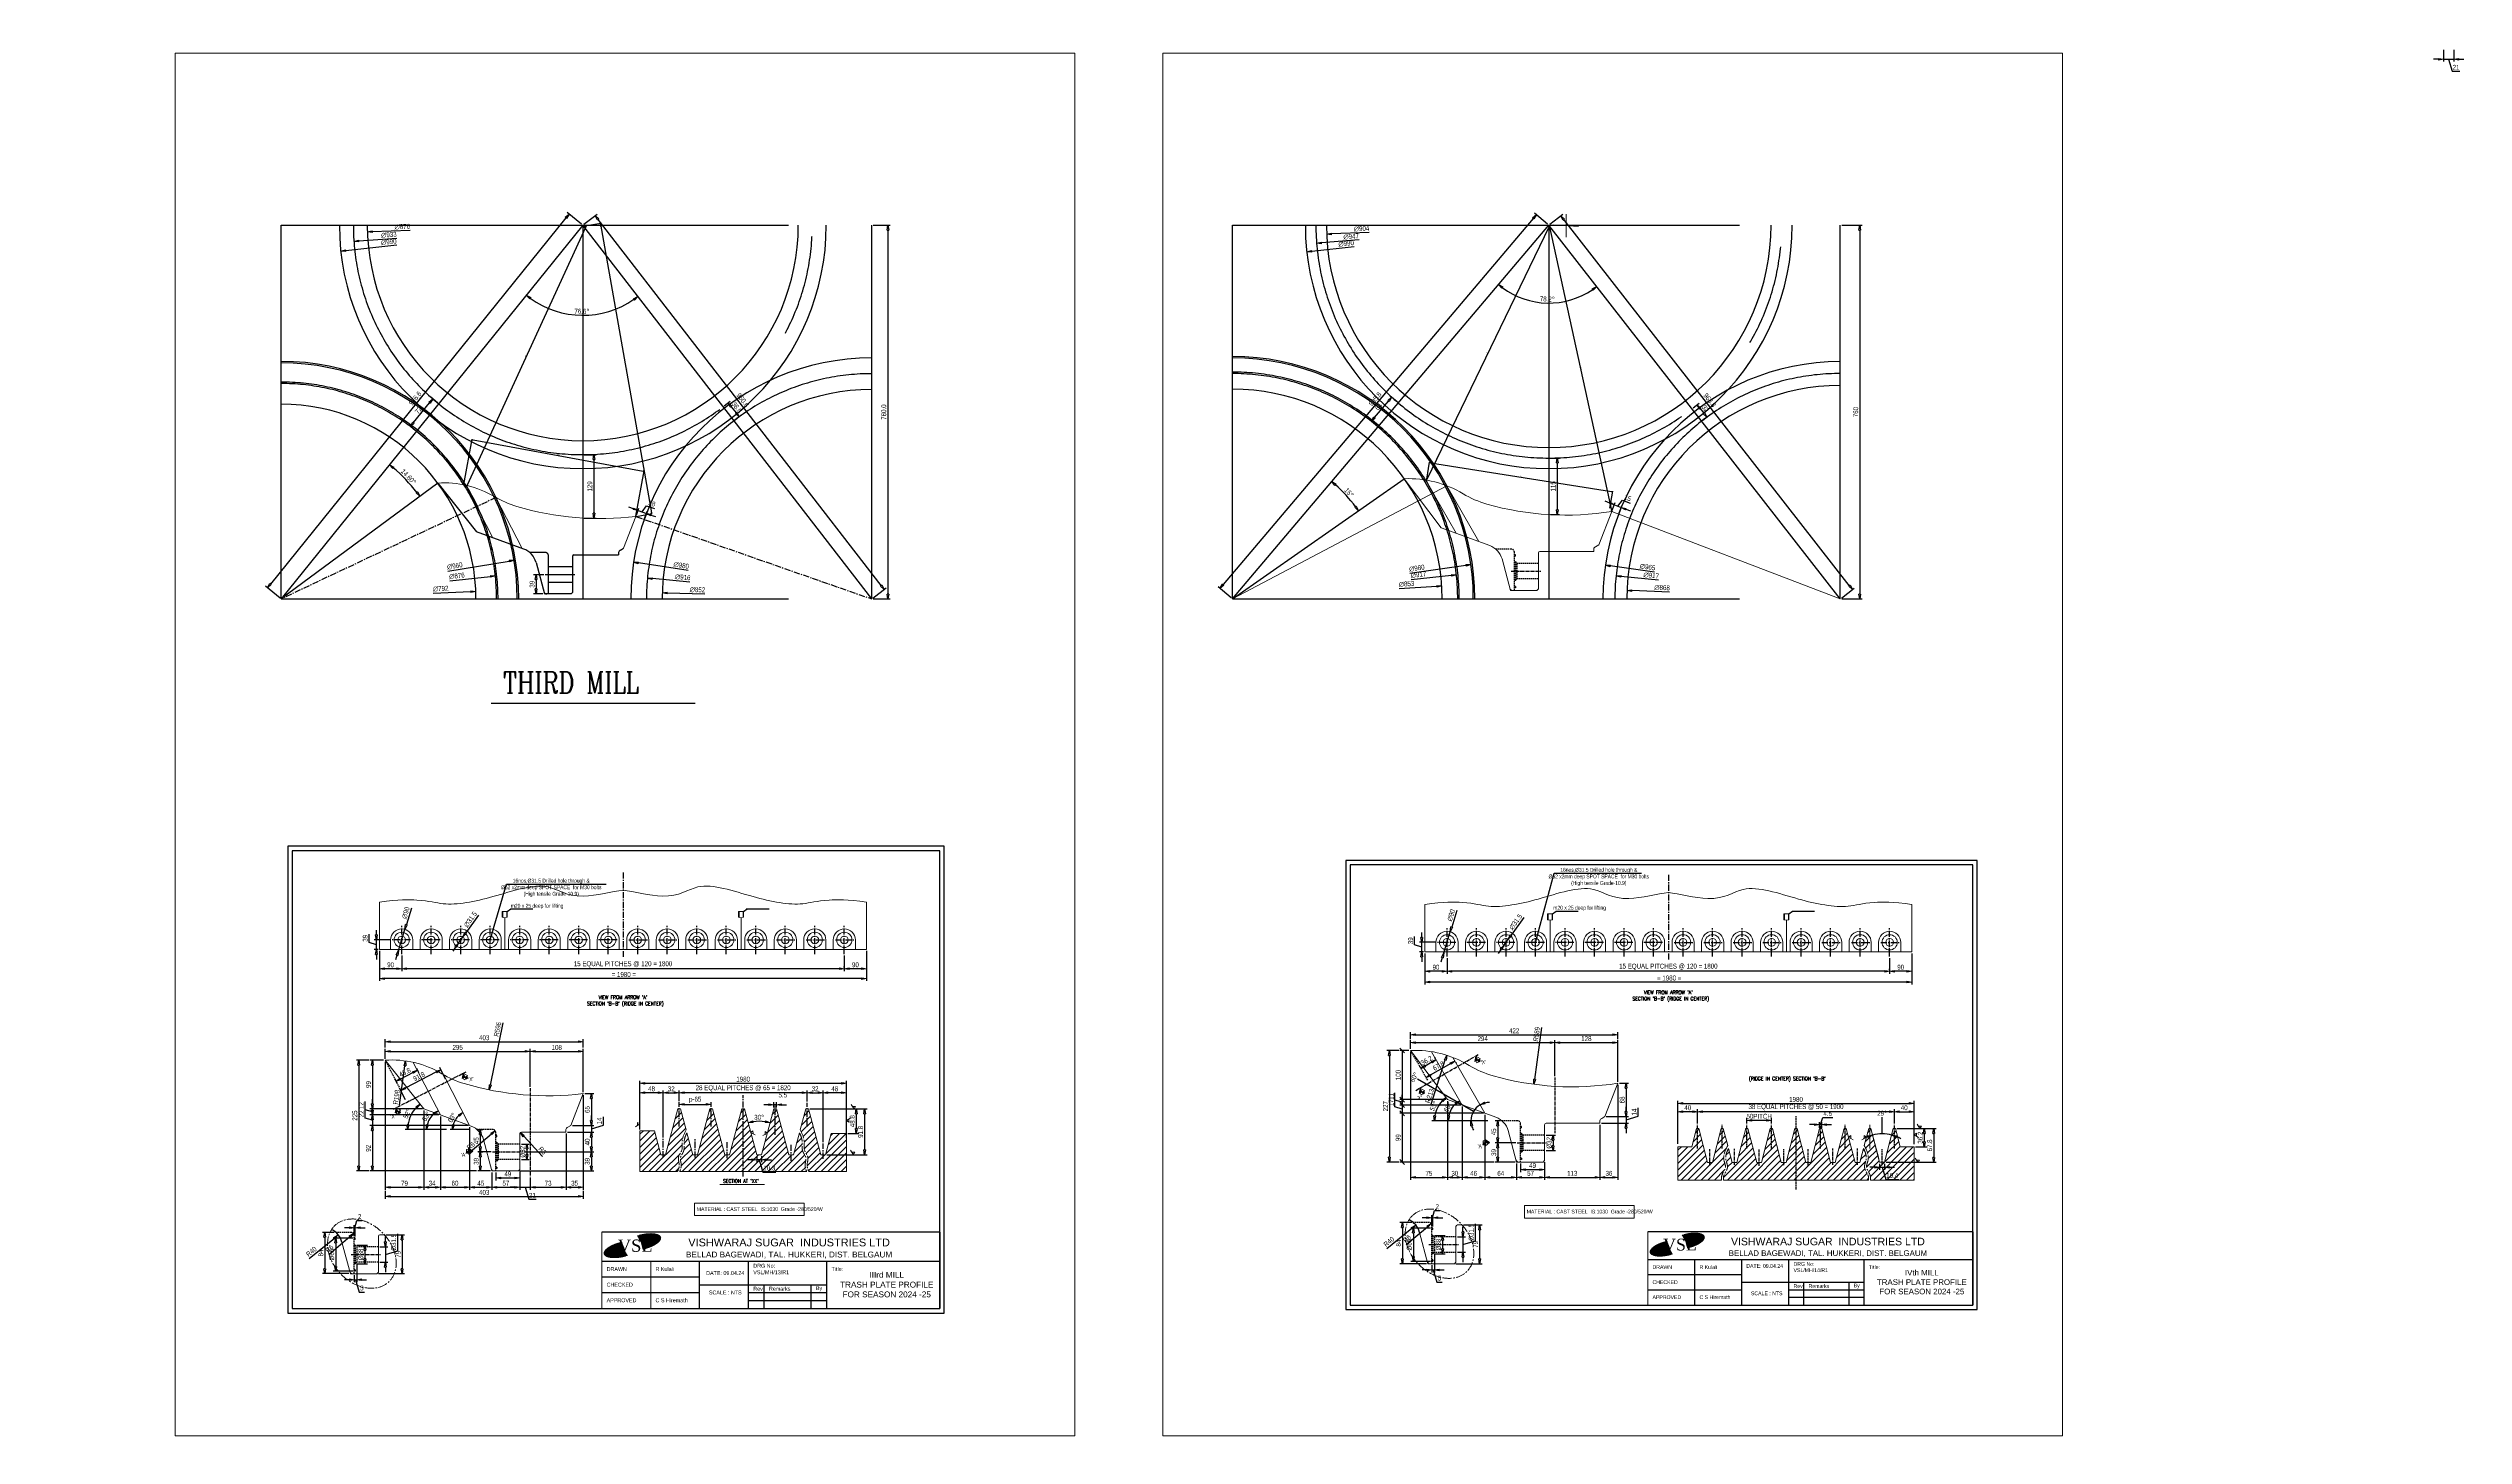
# Model space of a CAD drawing. Header units: millimetres. Extents: x 135002 to 160744, y 22203 to 27033.
# Drawn here: x 145757 to 150668, y 22875 to 25696 of the extents above; entities that cross this region are included whole.
import ezdxf

# ---------------------------------------------------------------- set-up
doc = ezdxf.new("R2010")
doc.units = ezdxf.units.MM
doc.header["$LTSCALE"] = 25
for name, pattern in [('CENTER', [2, 1.25, -0.25, 0.25, -0.25]), ('CENTER2', [1.125, 0.75, -0.125, 0.125, -0.125]), ('DASHED', [0.75, 0.5, -0.25]), ('HIDDEN', [0.375, 0.25, -0.125])]:
    doc.linetypes.add(name, pattern=pattern)
doc.layers.get('0').update_dxf_attribs({"linetype": 'CONTINUOUS'})
doc.layers.get('Defpoints').update_dxf_attribs({"linetype": 'CONTINUOUS'})
doc.layers.add('04 DIMENSION', color=7, linetype='CONTINUOUS', lineweight=18)
doc.layers.add('main', color=7, linetype='CONTINUOUS', lineweight=30)
doc.styles.add('arial', font='arial.ttf')
doc.styles.add('DIM-1', font='swisscl.ttf')
doc.styles.add('ROMANC', font='romanc', dxfattribs={"height": 1050})
doc.styles.add('TIMESNEWROMAN', font='times.ttf')
doc.dimstyles.new('DIM-1', dxfattribs={"dimscale": 5, "dimtxt": 2, "dimasz": 2, "dimexe": 1, "dimexo": 0.6, "dimgap": 0.6, "dimtad": 1, "dimdec": 0, "dimzin": 0, "dimdsep": 46, "dimtxsty": 'DIM-1', "dimblk": 'CLOSEDBLANK', "dimcen": 0, "dimclrd": 8, "dimclre": 8, "dimclrt": 6, "dimadec": 0, "dimazin": 0, "dimtfac": 1, "dimtdec": 0, "dimtmove": 1, "dimatfit": 0, "dimfxl": 1, "dimtolj": 1, "dimtzin": 0, "dimarcsym": 1})

# ---------------------------------------------------------------- blocks, each defined once
blk = doc.blocks.new('_ClosedBlank')
at = {"color": 0, "linetype": 'ByBlock', "lineweight": -2}
for p, q in [((-1, 0.17), (0, 0)), ((-1, 0.17), (-1, -0.17)), ((0, 0), (-1, -0.17))]:
    blk.add_line(p, q, dxfattribs=at)
blk = doc.blocks.new('*D70')
at = {"layer": '04 DIMENSION', "color": 8, "lineweight": -2, "transparency": 16777216}
blk.add_line((146492.4, 25325.9), (146415.7, 25323.5), dxfattribs=at)
at = {"layer": 'Defpoints', "color": 0, "transparency": 16777216}
for p in [(147281.7, 25350.3), (146405.7, 25323.2)]:
    blk.add_point(p, dxfattribs=at)
at = {"layer": '04 DIMENSION', "color": 8, "lineweight": -2, "transparency": 16777216, "xscale": 10, "yscale": 10, "zscale": 10, "rotation": 181.7721753324954}
blk.add_blockref('_ClosedBlank', (146405.7, 25323.2), dxfattribs=at)
at = {"layer": '04 DIMENSION', "color": 6, "transparency": 16777216, "insert": (146476.6, 25333.6), "char_height": 10, "attachment_point": 5, "rotation": 1.7722, "style": 'DIM-1'}
blk.add_mtext('\\A1;∅876', dxfattribs=at)
blk = doc.blocks.new('*D71')
at = {"layer": '04 DIMENSION', "color": 8, "lineweight": -2, "transparency": 16777216}
blk.add_line((146465.5, 25309.9), (146388.2, 25304.4), dxfattribs=at)
at = {"layer": 'Defpoints', "color": 0, "transparency": 16777216}
for p in [(147309.1, 25369.8), (146378.2, 25303.7)]:
    blk.add_point(p, dxfattribs=at)
at = {"layer": '04 DIMENSION', "color": 8, "lineweight": -2, "transparency": 16777216, "xscale": 10, "yscale": 10, "zscale": 10, "rotation": 184.0575727927034}
blk.add_blockref('_ClosedBlank', (146378.2, 25303.7), dxfattribs=at)
at = {"layer": '04 DIMENSION', "color": 6, "transparency": 16777216, "insert": (146449.3, 25317.1), "char_height": 10, "attachment_point": 5, "rotation": 4.0576, "style": 'DIM-1'}
blk.add_mtext('\\A1;∅933', dxfattribs=at)
blk = doc.blocks.new('*D72')
at = {"layer": '04 DIMENSION', "color": 8, "lineweight": -2, "transparency": 16777216}
blk.add_line((146465.5, 25296), (146361.5, 25284.8), dxfattribs=at)
at = {"layer": 'Defpoints', "color": 0, "transparency": 16777216}
for p in [(147335.8, 25389.8), (146351.5, 25283.7)]:
    blk.add_point(p, dxfattribs=at)
at = {"layer": '04 DIMENSION', "color": 8, "lineweight": -2, "transparency": 16777216, "xscale": 10, "yscale": 10, "zscale": 10, "rotation": 186.1505886857104}
blk.add_blockref('_ClosedBlank', (146351.5, 25283.7), dxfattribs=at)
at = {"layer": '04 DIMENSION', "color": 6, "transparency": 16777216, "insert": (146449.1, 25302.5), "char_height": 10, "attachment_point": 5, "rotation": 6.1506, "style": 'DIM-1'}
blk.add_mtext('\\A1;∅990', dxfattribs=at)
blk = doc.blocks.new('*D73')
at = {"layer": '04 DIMENSION', "color": 8, "lineweight": -2, "transparency": 16777216}
blk.add_line((146499.5, 24935.3), (146532.1, 24975.7), dxfattribs=at)
at = {"layer": '04 DIMENSION', "color": 8, "linetype": 'Continuous', "lineweight": -2, "transparency": 16777216}
for p, q in [((146548.3, 24975.5), (146534.5, 24986.7)), ((146503.1, 24919.5), (146489.3, 24930.6))]:
    blk.add_line(p, q, dxfattribs=at)
at = {"layer": 'Defpoints', "color": 0, "transparency": 16777216}
for p in [(146538.4, 24983.5), (146550.6, 24973.6), (146505.4, 24917.6)]:
    blk.add_point(p, dxfattribs=at)
at = {"layer": '04 DIMENSION', "color": 8, "lineweight": -2, "transparency": 16777216, "xscale": 10, "yscale": 10, "zscale": 10}
for p, rotation in [((146538.4, 24983.5), 51.09698625466908), ((146493.2, 24927.5), 231.096986254669)]:
    blk.add_blockref('_ClosedBlank', p, dxfattribs=dict(at, rotation=rotation))
at = {"layer": '04 DIMENSION', "color": 6, "transparency": 16777216, "insert": (146509.5, 24960.5), "char_height": 10, "attachment_point": 5, "rotation": 51.097, "style": 'DIM-1'}
blk.add_mtext('\\A1;72', dxfattribs=at)
blk = doc.blocks.new('*D74')
at = {"layer": '04 DIMENSION', "color": 8, "lineweight": -2, "transparency": 16777216}
blk.add_line((146809.4, 25351.6), (146208.6, 24607.1), dxfattribs=at)
at = {"layer": '04 DIMENSION', "color": 8, "linetype": 'Continuous', "lineweight": -2, "transparency": 16777216}
for p, q in [((146841.3, 25338.6), (146811.8, 25362.5)), ((146228, 24578.6), (146198.4, 24602.5))]:
    blk.add_line(p, q, dxfattribs=at)
at = {"layer": 'Defpoints', "color": 0, "transparency": 16777216}
for p in [(146843.7, 25336.7), (146202.3, 24599.4), (146230.4, 24576.7)]:
    blk.add_point(p, dxfattribs=at)
at = {"layer": '04 DIMENSION', "color": 8, "lineweight": -2, "transparency": 16777216, "xscale": 10, "yscale": 10, "zscale": 10}
for p, rotation in [((146815.6, 25359.4), 51.0969862546723), ((146202.3, 24599.4), 231.0969862546723)]:
    blk.add_blockref('_ClosedBlank', p, dxfattribs=dict(at, rotation=rotation))
at = {"layer": '04 DIMENSION', "color": 6, "transparency": 16777216, "insert": (146502.7, 24984.5), "char_height": 10, "attachment_point": 5, "rotation": 51.097, "style": 'DIM-1'}
blk.add_mtext('\\A1;976.6', dxfattribs=at)
blk = doc.blocks.new('*D75')
at = {"layer": '04 DIMENSION', "color": 8, "linetype": 'Continuous', "lineweight": -2, "transparency": 16777216}
for p, q in [((147131.4, 24969.4), (147143.3, 24978.6)), ((147153.4, 24940.9), (147165.3, 24950.1))]:
    blk.add_line(p, q, dxfattribs=at)
at = {"layer": '04 DIMENSION', "color": 8, "lineweight": -2, "transparency": 16777216}
blk.add_line((147145.5, 24967.6), (147155.2, 24955), dxfattribs=at)
at = {"layer": 'Defpoints', "color": 0, "transparency": 16777216}
for p in [(147129, 24967.6), (147151.1, 24939.1), (147161.4, 24947.1)]:
    blk.add_point(p, dxfattribs=at)
at = {"layer": '04 DIMENSION', "color": 8, "lineweight": -2, "transparency": 16777216, "xscale": 10, "yscale": 10, "zscale": 10}
for p, rotation in [((147139.3, 24975.5), 127.7048107706985), ((147161.4, 24947.1), 307.7048107706985)]:
    blk.add_blockref('_ClosedBlank', p, dxfattribs=dict(at, rotation=rotation))
at = {"layer": '04 DIMENSION', "color": 6, "transparency": 16777216, "insert": (147156.8, 24966.3), "char_height": 10, "attachment_point": 5, "rotation": 307.7048, "style": 'DIM-1'}
blk.add_mtext('\\A1;36.0', dxfattribs=at)
blk = doc.blocks.new('*D76')
at = {"layer": '04 DIMENSION', "color": 8, "linetype": 'Continuous', "lineweight": -2, "transparency": 16777216}
for p, q in [((146846, 25338.6), (146872.8, 25359.2)), ((147433.5, 24578.6), (147460.3, 24599.2))]:
    blk.add_line(p, q, dxfattribs=at)
at = {"layer": '04 DIMENSION', "color": 8, "lineweight": -2, "transparency": 16777216}
blk.add_line((147450.2, 24604.1), (146874.9, 25348.3), dxfattribs=at)
at = {"layer": 'Defpoints', "color": 0, "transparency": 16777216}
for p in [(146868.8, 25356.2), (146843.7, 25336.7), (147431.2, 24576.7)]:
    blk.add_point(p, dxfattribs=at)
at = {"layer": '04 DIMENSION', "color": 8, "lineweight": -2, "transparency": 16777216, "xscale": 10, "yscale": 10, "zscale": 10}
for p, rotation in [((146868.8, 25356.2), 127.7048107706967), ((147456.3, 24596.2), 307.7048107706967)]:
    blk.add_blockref('_ClosedBlank', p, dxfattribs=dict(at, rotation=rotation))
at = {"layer": '04 DIMENSION', "color": 6, "transparency": 16777216, "insert": (147169, 24981.1), "char_height": 10, "attachment_point": 5, "rotation": 307.7048, "style": 'DIM-1'}
blk.add_mtext('\\A1;960.6', dxfattribs=at)
blk = doc.blocks.new('*D77')
at = {"layer": '04 DIMENSION', "color": 8, "linetype": 'Continuous', "lineweight": -2, "transparency": 16777216}
for p, q in [((147434.2, 25336.7), (147468.9, 25336.7)), ((147434.2, 24576.7), (147468.9, 24576.7))]:
    blk.add_line(p, q, dxfattribs=at)
at = {"layer": '04 DIMENSION', "color": 8, "lineweight": -2, "transparency": 16777216}
blk.add_line((147463.9, 25326.7), (147463.9, 24586.7), dxfattribs=at)
at = {"layer": 'Defpoints', "color": 0, "transparency": 16777216}
for p in [(147431.2, 25336.7), (147431.2, 24576.7), (147463.9, 24576.7)]:
    blk.add_point(p, dxfattribs=at)
at = {"layer": '04 DIMENSION', "color": 8, "lineweight": -2, "transparency": 16777216, "xscale": 10, "yscale": 10, "zscale": 10}
for p, rotation in [((147463.9, 25336.7), 90), ((147463.9, 24576.7), 270)]:
    blk.add_blockref('_ClosedBlank', p, dxfattribs=dict(at, rotation=rotation))
at = {"layer": '04 DIMENSION', "color": 6, "transparency": 16777216, "insert": (147455.7, 24956.7), "char_height": 10, "attachment_point": 5, "rotation": 90, "style": 'DIM-1'}
blk.add_mtext('\\A1;760.0', dxfattribs=at)
blk = doc.blocks.new('*D78')
at = {"layer": '04 DIMENSION', "color": 8, "lineweight": -2, "transparency": 16777216}
blk.add_arc((146843.7, 25336.7), 183.1, 234.2259, 304.5759, dxfattribs=at)
at = {"layer": 'Defpoints', "color": 0, "transparency": 16777216}
for p in [(146843.7, 25336.7), (146843.7, 25336.7), (146801.3, 25158.6), (146230.4, 24576.7), (147431.2, 24576.7)]:
    blk.add_point(p, dxfattribs=at)
at = {"layer": '04 DIMENSION', "color": 8, "lineweight": -2, "transparency": 16777216, "xscale": 10, "yscale": 10, "zscale": 10}
for p, rotation in [((146728.7, 25194.2), 142.6614560295456), ((146955.7, 25191.8), 36.14034099582548)]:
    blk.add_blockref('_ClosedBlank', p, dxfattribs=dict(at, rotation=rotation))
at = {"layer": '04 DIMENSION', "color": 6, "transparency": 16777216, "insert": (146841.8, 25161.7), "char_height": 10, "attachment_point": 5, "rotation": 359.4009, "style": 'DIM-1'}
blk.add_mtext('\\A1;76.6°', dxfattribs=at)
blk = doc.blocks.new('*D79')
at = {"layer": '04 DIMENSION', "color": 8, "lineweight": -2, "transparency": 16777216}
blk.add_arc((146230.4, 24576.7), 350.8, 38.1305, 49.4635, dxfattribs=at)
at = {"layer": 'Defpoints', "color": 0, "transparency": 16777216}
for p in [(146843.7, 25336.7), (147015.4, 25157.6), (146493.6, 24808.5), (146230.4, 24576.7), (146230.4, 24576.7)]:
    blk.add_point(p, dxfattribs=at)
at = {"layer": '04 DIMENSION', "color": 8, "lineweight": -2, "transparency": 16777216, "xscale": 10, "yscale": 10, "zscale": 10}
for p, rotation in [((146450.6, 24849.7), 140.2802374905775), ((146512.3, 24785.4), 307.3137350187665)]:
    blk.add_blockref('_ClosedBlank', p, dxfattribs=dict(at, rotation=rotation))
at = {"layer": '04 DIMENSION', "color": 6, "transparency": 16777216, "insert": (146489.4, 24825.1), "char_height": 10, "attachment_point": 5, "rotation": 313.797, "style": 'DIM-1'}
blk.add_mtext('\\A1;14.60°', dxfattribs=at)
blk = doc.blocks.new('*D80')
at = {"layer": '04 DIMENSION', "color": 8, "lineweight": -2, "transparency": 16777216}
blk.add_line((146539.4, 24588.7), (146616.1, 24591.7), dxfattribs=at)
at = {"layer": 'Defpoints', "color": 0, "transparency": 16777216}
for p in [(145834.7, 24561.4), (146626.1, 24592.1)]:
    blk.add_point(p, dxfattribs=at)
at = {"layer": '04 DIMENSION', "color": 8, "lineweight": -2, "transparency": 16777216, "xscale": 10, "yscale": 10, "zscale": 10, "rotation": 2.223924337881477}
blk.add_blockref('_ClosedBlank', (146626.1, 24592.1), dxfattribs=at)
at = {"layer": '04 DIMENSION', "color": 6, "transparency": 16777216, "insert": (146554.6, 24597.6), "char_height": 10, "attachment_point": 5, "rotation": 2.2239, "style": 'DIM-1'}
blk.add_mtext('\\A1;∅792', dxfattribs=at)
blk = doc.blocks.new('*D81')
at = {"layer": '04 DIMENSION', "color": 8, "lineweight": -2, "transparency": 16777216}
blk.add_line((146573, 24613.7), (146655.9, 24622.7), dxfattribs=at)
at = {"layer": 'Defpoints', "color": 0, "transparency": 16777216}
for p in [(146665.8, 24623.7), (145794.9, 24529.7)]:
    blk.add_point(p, dxfattribs=at)
at = {"layer": '04 DIMENSION', "color": 8, "lineweight": -2, "transparency": 16777216, "xscale": 10, "yscale": 10, "zscale": 10, "rotation": 6.161074600849674}
blk.add_blockref('_ClosedBlank', (146665.8, 24623.7), dxfattribs=at)
at = {"layer": '04 DIMENSION', "color": 6, "transparency": 16777216, "insert": (146587.6, 24623.6), "char_height": 10, "attachment_point": 5, "rotation": 6.1611, "style": 'DIM-1'}
blk.add_mtext('\\A1;∅876', dxfattribs=at)
blk = doc.blocks.new('*D82')
at = {"layer": '04 DIMENSION', "color": 8, "lineweight": -2, "transparency": 16777216}
blk.add_line((146569.2, 24633.1), (146694, 24653.8), dxfattribs=at)
at = {"layer": 'Defpoints', "color": 0, "transparency": 16777216}
for p in [(146703.9, 24655.4), (145756.9, 24498)]:
    blk.add_point(p, dxfattribs=at)
at = {"layer": '04 DIMENSION', "color": 8, "lineweight": -2, "transparency": 16777216, "xscale": 10, "yscale": 10, "zscale": 10, "rotation": 9.435743172579045}
blk.add_blockref('_ClosedBlank', (146703.9, 24655.4), dxfattribs=at)
at = {"layer": '04 DIMENSION', "color": 6, "transparency": 16777216, "insert": (146583.3, 24643.8), "char_height": 10, "attachment_point": 5, "rotation": 9.4357, "style": 'DIM-1'}
blk.add_mtext('\\A1;∅960', dxfattribs=at)
blk = doc.blocks.new('*D83')
at = {"layer": '04 DIMENSION', "color": 8, "lineweight": -2, "transparency": 16777216}
blk.add_line((147092, 24586.4), (147015.3, 24588.6), dxfattribs=at)
at = {"layer": 'Defpoints', "color": 0, "transparency": 16777216}
for p in [(147005.3, 24588.9), (147857, 24564.5)]:
    blk.add_point(p, dxfattribs=at)
at = {"layer": '04 DIMENSION', "color": 8, "lineweight": -2, "transparency": 16777216, "xscale": 10, "yscale": 10, "zscale": 10, "rotation": 178.3595315958911}
blk.add_blockref('_ClosedBlank', (147005.3, 24588.9), dxfattribs=at)
at = {"layer": '04 DIMENSION', "color": 6, "transparency": 16777216, "insert": (147076.7, 24595.2), "char_height": 10, "attachment_point": 5, "rotation": 358.3595, "style": 'DIM-1'}
blk.add_mtext('\\A1;∅852', dxfattribs=at)
blk = doc.blocks.new('*D84')
at = {"layer": '04 DIMENSION', "color": 8, "lineweight": -2, "transparency": 16777216}
blk.add_line((147061.6, 24611.1), (146985.1, 24618.2), dxfattribs=at)
at = {"layer": 'Defpoints', "color": 0, "transparency": 16777216}
for p in [(146975.1, 24619.1), (147887.2, 24534.3)]:
    blk.add_point(p, dxfattribs=at)
at = {"layer": '04 DIMENSION', "color": 8, "lineweight": -2, "transparency": 16777216, "xscale": 10, "yscale": 10, "zscale": 10, "rotation": 174.6875931446024}
blk.add_blockref('_ClosedBlank', (146975.1, 24619.1), dxfattribs=at)
at = {"layer": '04 DIMENSION', "color": 6, "transparency": 16777216, "insert": (147046.8, 24620.8), "char_height": 10, "attachment_point": 5, "rotation": 354.6876, "style": 'DIM-1'}
blk.add_mtext('\\A1;∅916', dxfattribs=at)
blk = doc.blocks.new('*D85')
at = {"layer": '04 DIMENSION', "color": 8, "lineweight": -2, "transparency": 16777216}
blk.add_line((147058, 24634.4), (146956.8, 24650), dxfattribs=at)
at = {"layer": 'Defpoints', "color": 0, "transparency": 16777216}
for p in [(146946.9, 24651.5), (147915.4, 24502)]:
    blk.add_point(p, dxfattribs=at)
at = {"layer": '04 DIMENSION', "color": 8, "lineweight": -2, "transparency": 16777216, "xscale": 10, "yscale": 10, "zscale": 10, "rotation": 171.2221344692902}
blk.add_blockref('_ClosedBlank', (146946.9, 24651.5), dxfattribs=at)
at = {"layer": '04 DIMENSION', "color": 6, "transparency": 16777216, "insert": (147043.8, 24644.9), "char_height": 10, "attachment_point": 5, "rotation": 351.2221, "style": 'DIM-1'}
blk.add_mtext('\\A1;∅980', dxfattribs=at)
blk = doc.blocks.new('*D86')
at = {"layer": '04 DIMENSION', "color": 8, "linetype": 'Continuous', "lineweight": -2, "transparency": 16777216}
for p, q in [((146764.1, 24626.1), (146743.6, 24626.1)), ((146762.7, 24587.1), (146743.6, 24587.1))]:
    blk.add_line(p, q, dxfattribs=at)
at = {"layer": '04 DIMENSION', "color": 8, "lineweight": -2, "transparency": 16777216}
blk.add_line((146748.6, 24616.1), (146748.6, 24597.1), dxfattribs=at)
at = {"layer": 'Defpoints', "color": 0, "transparency": 16777216}
for p in [(146767.1, 24626.1), (146748.6, 24587.1), (146765.7, 24587.1)]:
    blk.add_point(p, dxfattribs=at)
at = {"layer": '04 DIMENSION', "color": 8, "lineweight": -2, "transparency": 16777216, "xscale": 10, "yscale": 10, "zscale": 10}
for p, rotation in [((146748.6, 24626.1), 90), ((146748.6, 24587.1), 270)]:
    blk.add_blockref('_ClosedBlank', p, dxfattribs=dict(at, rotation=rotation))
at = {"layer": '04 DIMENSION', "color": 6, "transparency": 16777216, "insert": (146740.5, 24606.6), "char_height": 10, "attachment_point": 5, "rotation": 90, "style": 'DIM-1'}
blk.add_mtext('\\A1;39', dxfattribs=at)
blk = doc.blocks.new('*D87')
at = {"layer": '04 DIMENSION', "color": 8, "linetype": 'Continuous', "lineweight": -2, "transparency": 16777216}
for p, q in [((146846.7, 24870.1), (146871.1, 24870.1)), ((146846.7, 24741.1), (146871.1, 24741.1))]:
    blk.add_line(p, q, dxfattribs=at)
at = {"layer": '04 DIMENSION', "color": 8, "lineweight": -2, "transparency": 16777216}
blk.add_line((146866.1, 24860.1), (146866.1, 24751.1), dxfattribs=at)
at = {"layer": 'Defpoints', "color": 0, "transparency": 16777216}
for p in [(146843.7, 24870.1), (146843.7, 24741.1), (146866.1, 24741.1)]:
    blk.add_point(p, dxfattribs=at)
at = {"layer": '04 DIMENSION', "color": 8, "lineweight": -2, "transparency": 16777216, "xscale": 10, "yscale": 10, "zscale": 10}
for p, rotation in [((146866.1, 24870.1), 90), ((146866.1, 24741.1), 270)]:
    blk.add_blockref('_ClosedBlank', p, dxfattribs=dict(at, rotation=rotation))
at = {"layer": '04 DIMENSION', "color": 6, "transparency": 16777216, "insert": (146857.9, 24805.6), "char_height": 10, "attachment_point": 5, "rotation": 90, "style": 'DIM-1'}
blk.add_mtext('\\A1;129', dxfattribs=at)
blk = doc.blocks.new('*D88')
at = {"layer": '04 DIMENSION', "color": 8, "linetype": 'Continuous', "lineweight": -2, "transparency": 16777216}
for p, q in [((146657.2, 23452.7), (146630.2, 23452.7)), ((146655.7, 23413.7), (146630.2, 23413.7))]:
    blk.add_line(p, q, dxfattribs=at)
at = {"layer": '04 DIMENSION', "color": 8, "lineweight": -2, "transparency": 16777216}
blk.add_line((146635.2, 23442.7), (146635.2, 23423.7), dxfattribs=at)
at = {"layer": 'Defpoints', "color": 0, "transparency": 16777216}
for p in [(146660.2, 23452.7), (146635.2, 23413.7), (146658.7, 23413.7)]:
    blk.add_point(p, dxfattribs=at)
at = {"layer": '04 DIMENSION', "color": 8, "lineweight": -2, "transparency": 16777216, "xscale": 10, "yscale": 10, "zscale": 10}
for p, rotation in [((146635.2, 23452.7), 90), ((146635.2, 23413.7), 270)]:
    blk.add_blockref('_ClosedBlank', p, dxfattribs=dict(at, rotation=rotation))
at = {"layer": '04 DIMENSION', "color": 6, "transparency": 16777216, "insert": (146627.1, 23433.2), "char_height": 10, "attachment_point": 5, "rotation": 90, "style": 'DIM-1'}
blk.add_mtext('\\A1;39', dxfattribs=at)
blk = doc.blocks.new('*D89')
at = {"layer": '04 DIMENSION', "color": 8, "linetype": 'Continuous', "lineweight": -2, "transparency": 16777216}
for p, q in [((146441.7, 23641.9), (146441.7, 23661.8)), ((146736.7, 23585), (146736.7, 23661.8))]:
    blk.add_line(p, q, dxfattribs=at)
at = {"layer": '04 DIMENSION', "color": 8, "lineweight": -2, "transparency": 16777216}
blk.add_line((146451.7, 23656.8), (146726.7, 23656.8), dxfattribs=at)
at = {"layer": 'Defpoints', "color": 0, "transparency": 16777216}
for p in [(146441.7, 23638.9), (146736.7, 23656.8), (146736.7, 23582)]:
    blk.add_point(p, dxfattribs=at)
at = {"layer": '04 DIMENSION', "color": 8, "lineweight": -2, "transparency": 16777216, "xscale": 10, "yscale": 10, "zscale": 10, "rotation": 180}
blk.add_blockref('_ClosedBlank', (146441.7, 23656.8), dxfattribs=at)
at = {"layer": '04 DIMENSION', "color": 8, "lineweight": -2, "transparency": 16777216, "xscale": 10, "yscale": 10, "zscale": 10}
blk.add_blockref('_ClosedBlank', (146736.7, 23656.8), dxfattribs=at)
at = {"layer": '04 DIMENSION', "color": 6, "transparency": 16777216, "insert": (146589.2, 23664.9), "char_height": 10, "attachment_point": 5, "style": 'DIM-1'}
blk.add_mtext('\\A1;295', dxfattribs=at)
blk = doc.blocks.new('*D90')
at = {"layer": '04 DIMENSION', "color": 8, "linetype": 'Continuous', "lineweight": -2, "transparency": 16777216}
for p, q in [((146736.7, 23626.4), (146736.7, 23661.8)), ((146844.7, 23574.1), (146844.7, 23661.8))]:
    blk.add_line(p, q, dxfattribs=at)
at = {"layer": '04 DIMENSION', "color": 8, "lineweight": -2, "transparency": 16777216}
blk.add_line((146746.7, 23656.8), (146834.7, 23656.8), dxfattribs=at)
at = {"layer": 'Defpoints', "color": 0, "transparency": 16777216}
for p in [(146736.7, 23623.4), (146844.7, 23656.8), (146844.7, 23571.1)]:
    blk.add_point(p, dxfattribs=at)
at = {"layer": '04 DIMENSION', "color": 8, "lineweight": -2, "transparency": 16777216, "xscale": 10, "yscale": 10, "zscale": 10, "rotation": 180}
blk.add_blockref('_ClosedBlank', (146736.7, 23656.8), dxfattribs=at)
at = {"layer": '04 DIMENSION', "color": 8, "lineweight": -2, "transparency": 16777216, "xscale": 10, "yscale": 10, "zscale": 10}
blk.add_blockref('_ClosedBlank', (146844.7, 23656.8), dxfattribs=at)
at = {"layer": '04 DIMENSION', "color": 6, "transparency": 16777216, "insert": (146790.7, 23664.9), "char_height": 10, "attachment_point": 5, "style": 'DIM-1'}
blk.add_mtext('\\A1;108', dxfattribs=at)
blk = doc.blocks.new('*D91')
at = {"layer": '04 DIMENSION', "color": 8, "lineweight": -2, "transparency": 16777216}
blk.add_line((146681.3, 23714.8), (146655.6, 23588.4), dxfattribs=at)
at = {"layer": 'Defpoints', "color": 0, "transparency": 16777216}
for p in [(146772.4, 24162.3), (146653.6, 23578.6)]:
    blk.add_point(p, dxfattribs=at)
at = {"layer": '04 DIMENSION', "color": 8, "lineweight": -2, "transparency": 16777216, "xscale": 10, "yscale": 10, "zscale": 10, "rotation": 258.4967789000252}
blk.add_blockref('_ClosedBlank', (146653.6, 23578.6), dxfattribs=at)
at = {"layer": '04 DIMENSION', "color": 6, "transparency": 16777216, "insert": (146670.4, 23701.7), "char_height": 10, "attachment_point": 5, "rotation": 78.4968, "style": 'DIM-1'}
blk.add_mtext('\\A1;R596', dxfattribs=at)
blk = doc.blocks.new('*D92')
at = {"layer": '04 DIMENSION', "color": 8, "lineweight": -2, "transparency": 16777216}
blk.add_line((146470.7, 23547.8), (146482, 23627.5), dxfattribs=at)
at = {"layer": 'Defpoints', "color": 0, "transparency": 16777216}
for p in [(146483.4, 23637.4), (146455.6, 23441.4)]:
    blk.add_point(p, dxfattribs=at)
at = {"layer": '04 DIMENSION', "color": 8, "lineweight": -2, "transparency": 16777216, "xscale": 10, "yscale": 10, "zscale": 10, "rotation": 81.93932710647617}
blk.add_blockref('_ClosedBlank', (146483.4, 23637.4), dxfattribs=at)
at = {"layer": '04 DIMENSION', "color": 6, "transparency": 16777216, "insert": (146464.8, 23563.8), "char_height": 10, "attachment_point": 5, "rotation": 81.9393, "style": 'DIM-1'}
blk.add_mtext('\\A1;R198', dxfattribs=at)
blk = doc.blocks.new('*D93')
at = {"layer": '04 DIMENSION', "color": 8, "linetype": 'Continuous', "lineweight": -2, "transparency": 16777216}
for p, q in [((146847.7, 23571.1), (146866, 23571.1)), ((146822.5, 23506.3), (146866, 23506.3))]:
    blk.add_line(p, q, dxfattribs=at)
at = {"layer": '04 DIMENSION', "color": 8, "lineweight": -2, "transparency": 16777216}
blk.add_line((146861, 23561.1), (146861, 23516.3), dxfattribs=at)
at = {"layer": 'Defpoints', "color": 0, "transparency": 16777216}
for p in [(146844.7, 23571.1), (146819.5, 23506.3), (146861, 23506.3)]:
    blk.add_point(p, dxfattribs=at)
at = {"layer": '04 DIMENSION', "color": 8, "lineweight": -2, "transparency": 16777216, "xscale": 10, "yscale": 10, "zscale": 10}
for p, rotation in [((146861, 23571.1), 90), ((146861, 23506.3), 270)]:
    blk.add_blockref('_ClosedBlank', p, dxfattribs=dict(at, rotation=rotation))
at = {"layer": '04 DIMENSION', "color": 6, "transparency": 16777216, "insert": (146852.9, 23538.7), "char_height": 10, "attachment_point": 5, "rotation": 90, "style": 'DIM-1'}
blk.add_mtext('\\A1;65', dxfattribs=at)
blk = doc.blocks.new('*D94')
at = {"layer": '04 DIMENSION', "color": 8, "lineweight": -2, "transparency": 16777216}
for p, q in [((146861, 23516.3), (146861, 23526.3)), ((146861, 23499.5), (146885.5, 23506.9)), ((146861, 23506.3), (146861, 23492.7)), ((146861, 23506.3), (146861, 23492.7)), ((146861, 23482.7), (146861, 23472.7)), ((146885.5, 23506.9), (146885.5, 23523.9))]:
    blk.add_line(p, q, dxfattribs=at)
at = {"layer": '04 DIMENSION', "color": 8, "linetype": 'Continuous', "lineweight": -2, "transparency": 16777216}
for p, q in [((146812.5, 23492.7), (146866, 23492.7)), ((146847.2, 23506.3), (146866, 23506.3))]:
    blk.add_line(p, q, dxfattribs=at)
at = {"layer": 'Defpoints', "color": 0, "transparency": 16777216}
for p in [(146809.5, 23492.7), (146844.2, 23506.3), (146861, 23492.7)]:
    blk.add_point(p, dxfattribs=at)
at = {"layer": '04 DIMENSION', "color": 8, "lineweight": -2, "transparency": 16777216, "xscale": 10, "yscale": 10, "zscale": 10}
for p, rotation in [((146861, 23506.3), 270), ((146861, 23492.7), 90)]:
    blk.add_blockref('_ClosedBlank', p, dxfattribs=dict(at, rotation=rotation))
at = {"layer": '04 DIMENSION', "color": 6, "transparency": 16777216, "insert": (146877.5, 23515.4), "char_height": 10, "attachment_point": 5, "rotation": 90, "style": 'DIM-1'}
blk.add_mtext('\\A1;14', dxfattribs=at)
blk = doc.blocks.new('*D95')
at = {"layer": '04 DIMENSION', "color": 8, "linetype": 'Continuous', "lineweight": -2, "transparency": 16777216}
for p, q in [((146842.2, 23492.7), (146866, 23492.7)), ((146723.7, 23452.7), (146866, 23452.7))]:
    blk.add_line(p, q, dxfattribs=at)
at = {"layer": '04 DIMENSION', "color": 8, "lineweight": -2, "transparency": 16777216}
blk.add_line((146861, 23482.7), (146861, 23462.7), dxfattribs=at)
at = {"layer": 'Defpoints', "color": 0, "transparency": 16777216}
for p in [(146839.2, 23492.7), (146720.7, 23452.7), (146861, 23452.7)]:
    blk.add_point(p, dxfattribs=at)
at = {"layer": '04 DIMENSION', "color": 8, "lineweight": -2, "transparency": 16777216, "xscale": 10, "yscale": 10, "zscale": 10}
for p, rotation in [((146861, 23492.7), 90), ((146861, 23452.7), 270)]:
    blk.add_blockref('_ClosedBlank', p, dxfattribs=dict(at, rotation=rotation))
at = {"layer": '04 DIMENSION', "color": 6, "transparency": 16777216, "insert": (146852.9, 23472.7), "char_height": 10, "attachment_point": 5, "rotation": 90, "style": 'DIM-1'}
blk.add_mtext('\\A1;40', dxfattribs=at)
blk = doc.blocks.new('*D96')
at = {"layer": '04 DIMENSION', "color": 8, "linetype": 'Continuous', "lineweight": -2, "transparency": 16777216}
for p, q in [((146818.9, 23452.7), (146866, 23452.7)), ((146715.7, 23413.7), (146866, 23413.7))]:
    blk.add_line(p, q, dxfattribs=at)
at = {"layer": '04 DIMENSION', "color": 8, "lineweight": -2, "transparency": 16777216}
blk.add_line((146861, 23442.7), (146861, 23423.7), dxfattribs=at)
at = {"layer": 'Defpoints', "color": 0, "transparency": 16777216}
for p in [(146815.9, 23452.7), (146712.7, 23413.7), (146861, 23413.7)]:
    blk.add_point(p, dxfattribs=at)
at = {"layer": '04 DIMENSION', "color": 8, "lineweight": -2, "transparency": 16777216, "xscale": 10, "yscale": 10, "zscale": 10}
for p, rotation in [((146861, 23452.7), 90), ((146861, 23413.7), 270)]:
    blk.add_blockref('_ClosedBlank', p, dxfattribs=dict(at, rotation=rotation))
at = {"layer": '04 DIMENSION', "color": 6, "transparency": 16777216, "insert": (146852.9, 23433.2), "char_height": 10, "attachment_point": 5, "rotation": 90, "style": 'DIM-1'}
blk.add_mtext('\\A1;39', dxfattribs=at)
blk = doc.blocks.new('*D97')
at = {"layer": '04 DIMENSION', "color": 8, "linetype": 'Continuous', "lineweight": -2, "transparency": 16777216}
for p, q in [((146441.7, 23664.8), (146441.7, 23681.5)), ((146844.7, 23664.8), (146844.7, 23681.5))]:
    blk.add_line(p, q, dxfattribs=at)
at = {"layer": '04 DIMENSION', "color": 8, "lineweight": -2, "transparency": 16777216}
blk.add_line((146451.7, 23676.5), (146834.7, 23676.5), dxfattribs=at)
at = {"layer": 'Defpoints', "color": 0, "transparency": 16777216}
for p in [(146844.7, 23676.5), (146441.7, 23661.8), (146844.7, 23661.8)]:
    blk.add_point(p, dxfattribs=at)
at = {"layer": '04 DIMENSION', "color": 8, "lineweight": -2, "transparency": 16777216, "xscale": 10, "yscale": 10, "zscale": 10, "rotation": 180}
blk.add_blockref('_ClosedBlank', (146441.7, 23676.5), dxfattribs=at)
at = {"layer": '04 DIMENSION', "color": 8, "lineweight": -2, "transparency": 16777216, "xscale": 10, "yscale": 10, "zscale": 10}
blk.add_blockref('_ClosedBlank', (146844.7, 23676.5), dxfattribs=at)
at = {"layer": '04 DIMENSION', "color": 6, "transparency": 16777216, "insert": (146643.2, 23684.6), "char_height": 10, "attachment_point": 5, "style": 'DIM-1'}
blk.add_mtext('\\A1;403', dxfattribs=at)
blk = doc.blocks.new('*D98')
at = {"layer": '04 DIMENSION', "color": 8, "linetype": 'Continuous', "lineweight": -2, "transparency": 16777216}
for p, q in [((146658.7, 23410.7), (146658.7, 23375.6)), ((146715.7, 23413.7), (146715.7, 23375.6))]:
    blk.add_line(p, q, dxfattribs=at)
at = {"layer": '04 DIMENSION', "color": 8, "lineweight": -2, "transparency": 16777216}
blk.add_line((146668.7, 23380.6), (146705.7, 23380.6), dxfattribs=at)
at = {"layer": 'Defpoints', "color": 0, "transparency": 16777216}
for p in [(146658.7, 23413.7), (146715.7, 23416.7), (146715.7, 23380.6)]:
    blk.add_point(p, dxfattribs=at)
at = {"layer": '04 DIMENSION', "color": 8, "lineweight": -2, "transparency": 16777216, "xscale": 10, "yscale": 10, "zscale": 10, "rotation": 180}
blk.add_blockref('_ClosedBlank', (146658.7, 23380.6), dxfattribs=at)
at = {"layer": '04 DIMENSION', "color": 8, "lineweight": -2, "transparency": 16777216, "xscale": 10, "yscale": 10, "zscale": 10}
blk.add_blockref('_ClosedBlank', (146715.7, 23380.6), dxfattribs=at)
at = {"layer": '04 DIMENSION', "color": 6, "transparency": 16777216, "insert": (146687.2, 23388.7), "char_height": 10, "attachment_point": 5, "style": 'DIM-1'}
blk.add_mtext('\\A1;57', dxfattribs=at)
blk = doc.blocks.new('*D99')
at = {"layer": '04 DIMENSION', "color": 8, "linetype": 'Continuous', "lineweight": -2, "transparency": 16777216}
for p, q in [((146809.5, 23489.7), (146809.5, 23375.6)), ((146736.7, 23400.3), (146736.7, 23375.6))]:
    blk.add_line(p, q, dxfattribs=at)
at = {"layer": '04 DIMENSION', "color": 8, "lineweight": -2, "transparency": 16777216}
blk.add_line((146746.7, 23380.6), (146799.5, 23380.6), dxfattribs=at)
at = {"layer": 'Defpoints', "color": 0, "transparency": 16777216}
for p in [(146809.5, 23492.7), (146736.7, 23403.3), (146809.5, 23380.6)]:
    blk.add_point(p, dxfattribs=at)
at = {"layer": '04 DIMENSION', "color": 8, "lineweight": -2, "transparency": 16777216, "xscale": 10, "yscale": 10, "zscale": 10, "rotation": 180}
blk.add_blockref('_ClosedBlank', (146736.7, 23380.6), dxfattribs=at)
at = {"layer": '04 DIMENSION', "color": 8, "lineweight": -2, "transparency": 16777216, "xscale": 10, "yscale": 10, "zscale": 10}
blk.add_blockref('_ClosedBlank', (146809.5, 23380.6), dxfattribs=at)
at = {"layer": '04 DIMENSION', "color": 6, "transparency": 16777216, "insert": (146773.1, 23388.8), "char_height": 10, "attachment_point": 5, "style": 'DIM-1'}
blk.add_mtext('\\A1;73', dxfattribs=at)
blk = doc.blocks.new('*D100')
at = {"layer": '04 DIMENSION', "color": 8, "linetype": 'Continuous', "lineweight": -2, "transparency": 16777216}
for p, q in [((146844.7, 23568.1), (146844.7, 23375.6)), ((146809.5, 23476.5), (146809.5, 23375.6))]:
    blk.add_line(p, q, dxfattribs=at)
at = {"layer": '04 DIMENSION', "color": 8, "lineweight": -2, "transparency": 16777216}
blk.add_line((146819.5, 23380.6), (146834.7, 23380.6), dxfattribs=at)
at = {"layer": 'Defpoints', "color": 0, "transparency": 16777216}
for p in [(146844.7, 23571.1), (146809.5, 23479.5), (146844.7, 23380.6)]:
    blk.add_point(p, dxfattribs=at)
at = {"layer": '04 DIMENSION', "color": 8, "lineweight": -2, "transparency": 16777216, "xscale": 10, "yscale": 10, "zscale": 10, "rotation": 180}
blk.add_blockref('_ClosedBlank', (146809.5, 23380.6), dxfattribs=at)
at = {"layer": '04 DIMENSION', "color": 8, "lineweight": -2, "transparency": 16777216, "xscale": 10, "yscale": 10, "zscale": 10}
blk.add_blockref('_ClosedBlank', (146844.7, 23380.6), dxfattribs=at)
at = {"layer": '04 DIMENSION', "color": 6, "transparency": 16777216, "insert": (146827.1, 23388.8), "char_height": 10, "attachment_point": 5, "style": 'DIM-1'}
blk.add_mtext('\\A1;35', dxfattribs=at)
blk = doc.blocks.new('*D101')
at = {"layer": '04 DIMENSION', "color": 8, "linetype": 'Continuous', "lineweight": -2, "transparency": 16777216}
for p, q in [((146613.6, 23503), (146613.6, 23375.6)), ((146658.7, 23400.6), (146658.7, 23375.6))]:
    blk.add_line(p, q, dxfattribs=at)
at = {"layer": '04 DIMENSION', "color": 8, "lineweight": -2, "transparency": 16777216}
blk.add_line((146623.6, 23380.6), (146648.7, 23380.6), dxfattribs=at)
at = {"layer": 'Defpoints', "color": 0, "transparency": 16777216}
for p in [(146613.6, 23506), (146658.7, 23403.6), (146658.7, 23380.6)]:
    blk.add_point(p, dxfattribs=at)
at = {"layer": '04 DIMENSION', "color": 8, "lineweight": -2, "transparency": 16777216, "xscale": 10, "yscale": 10, "zscale": 10, "rotation": 180}
blk.add_blockref('_ClosedBlank', (146613.6, 23380.6), dxfattribs=at)
at = {"layer": '04 DIMENSION', "color": 8, "lineweight": -2, "transparency": 16777216, "xscale": 10, "yscale": 10, "zscale": 10}
blk.add_blockref('_ClosedBlank', (146658.7, 23380.6), dxfattribs=at)
at = {"layer": '04 DIMENSION', "color": 6, "transparency": 16777216, "insert": (146636.2, 23388.7), "char_height": 10, "attachment_point": 5, "style": 'DIM-1'}
blk.add_mtext('\\A1;45', dxfattribs=at)
blk = doc.blocks.new('*D102')
at = {"layer": '04 DIMENSION', "color": 8, "lineweight": -2, "transparency": 16777216}
for p, q in [((146705.7, 23380.6), (146695.7, 23380.6)), ((146715.7, 23380.6), (146736.7, 23380.6)), ((146715.7, 23380.6), (146736.7, 23380.6)), ((146726.2, 23380.6), (146733.6, 23356.1)), ((146746.7, 23380.6), (146756.7, 23380.6)), ((146733.6, 23356.1), (146749, 23356.1))]:
    blk.add_line(p, q, dxfattribs=at)
at = {"layer": '04 DIMENSION', "color": 8, "linetype": 'Continuous', "lineweight": -2, "transparency": 16777216}
for p, q in [((146715.7, 23397), (146715.7, 23375.6)), ((146736.7, 23397), (146736.7, 23375.6))]:
    blk.add_line(p, q, dxfattribs=at)
at = {"layer": 'Defpoints', "color": 0, "transparency": 16777216}
for p in [(146715.7, 23400), (146736.7, 23400), (146736.7, 23380.6)]:
    blk.add_point(p, dxfattribs=at)
at = {"layer": '04 DIMENSION', "color": 8, "lineweight": -2, "transparency": 16777216, "xscale": 10, "yscale": 10, "zscale": 10}
blk.add_blockref('_ClosedBlank', (146715.7, 23380.6), dxfattribs=at)
at = {"layer": '04 DIMENSION', "color": 8, "lineweight": -2, "transparency": 16777216, "xscale": 10, "yscale": 10, "zscale": 10, "rotation": 180}
blk.add_blockref('_ClosedBlank', (146736.7, 23380.6), dxfattribs=at)
at = {"layer": '04 DIMENSION', "color": 6, "transparency": 16777216, "insert": (146741.3, 23364.1), "char_height": 10, "attachment_point": 5, "style": 'DIM-1'}
blk.add_mtext('\\A1;21', dxfattribs=at)
blk = doc.blocks.new('*D103')
at = {"layer": '04 DIMENSION', "color": 8, "linetype": 'Continuous', "lineweight": -2, "transparency": 16777216}
for p, q in [((146441.7, 23635.9), (146441.7, 23375.6)), ((146520.5, 23536.8), (146520.5, 23375.6))]:
    blk.add_line(p, q, dxfattribs=at)
at = {"layer": '04 DIMENSION', "color": 8, "lineweight": -2, "transparency": 16777216}
blk.add_line((146451.7, 23380.6), (146510.5, 23380.6), dxfattribs=at)
at = {"layer": 'Defpoints', "color": 0, "transparency": 16777216}
for p in [(146441.7, 23638.9), (146520.5, 23539.8), (146520.5, 23380.6)]:
    blk.add_point(p, dxfattribs=at)
at = {"layer": '04 DIMENSION', "color": 8, "lineweight": -2, "transparency": 16777216, "xscale": 10, "yscale": 10, "zscale": 10, "rotation": 180}
blk.add_blockref('_ClosedBlank', (146441.7, 23380.6), dxfattribs=at)
at = {"layer": '04 DIMENSION', "color": 8, "lineweight": -2, "transparency": 16777216, "xscale": 10, "yscale": 10, "zscale": 10}
blk.add_blockref('_ClosedBlank', (146520.5, 23380.6), dxfattribs=at)
at = {"layer": '04 DIMENSION', "color": 6, "transparency": 16777216, "insert": (146481.1, 23388.7), "char_height": 10, "attachment_point": 5, "style": 'DIM-1'}
blk.add_mtext('\\A1;79', dxfattribs=at)
blk = doc.blocks.new('*D104')
at = {"layer": '04 DIMENSION', "color": 8, "linetype": 'Continuous', "lineweight": -2, "transparency": 16777216}
for p, q in [((146631.9, 23497.7), (146640.2, 23497.7)), ((146631.9, 23452.7), (146640.2, 23452.7))]:
    blk.add_line(p, q, dxfattribs=at)
at = {"layer": '04 DIMENSION', "color": 8, "lineweight": -2, "transparency": 16777216}
blk.add_line((146635.2, 23487.7), (146635.2, 23462.7), dxfattribs=at)
at = {"layer": 'Defpoints', "color": 0, "transparency": 16777216}
for p in [(146628.9, 23497.7), (146628.9, 23452.7), (146635.2, 23452.7)]:
    blk.add_point(p, dxfattribs=at)
at = {"layer": '04 DIMENSION', "color": 8, "lineweight": -2, "transparency": 16777216, "xscale": 10, "yscale": 10, "zscale": 10}
for p, rotation in [((146635.2, 23497.7), 90), ((146635.2, 23452.7), 270)]:
    blk.add_blockref('_ClosedBlank', p, dxfattribs=dict(at, rotation=rotation))
at = {"layer": '04 DIMENSION', "color": 6, "transparency": 16777216, "insert": (146627.1, 23475.2), "char_height": 10, "attachment_point": 5, "rotation": 90, "style": 'DIM-1'}
blk.add_mtext('\\A1;45', dxfattribs=at)
blk = doc.blocks.new('*D105')
at = {"layer": '04 DIMENSION', "color": 8, "linetype": 'Continuous', "lineweight": -2, "transparency": 16777216}
blk.add_line((146614.8, 23497.7), (146573.9, 23497.7), dxfattribs=at)
at = {"layer": '04 DIMENSION', "color": 8, "lineweight": -2, "transparency": 16777216}
blk.add_arc((146617.8, 23497.7), 38.9, 132.0422, 165.237, dxfattribs=at)
at = {"layer": 'Defpoints', "color": 0, "transparency": 16777216}
for p in [(146560.2, 23609.6), (146588.8, 23523.7), (146613.6, 23506), (146628.9, 23497.7), (146660.7, 23497.7)]:
    blk.add_point(p, dxfattribs=at)
at = {"layer": '04 DIMENSION', "color": 8, "lineweight": -2, "transparency": 16777216, "xscale": 10, "yscale": 10, "zscale": 10}
for p, rotation in [((146600, 23532.3), 34.66069756486831), ((146578.9, 23497.7), 262.6184843308905)]:
    blk.add_blockref('_ClosedBlank', p, dxfattribs=dict(at, rotation=rotation))
at = {"layer": '04 DIMENSION', "color": 6, "transparency": 16777216, "insert": (146577.7, 23522.2), "char_height": 10, "attachment_point": 5, "rotation": 58.6396, "style": 'DIM-1'}
blk.add_mtext('\\A1;63°', dxfattribs=at)
blk = doc.blocks.new('*D106')
at = {"layer": '04 DIMENSION', "color": 8, "linetype": 'Continuous', "lineweight": -2, "transparency": 16777216}
blk.add_line((146566.5, 23497.7), (146521.1, 23497.7), dxfattribs=at)
at = {"layer": '04 DIMENSION', "color": 8, "lineweight": -2, "transparency": 16777216}
blk.add_arc((146569.5, 23497.7), 43.3, 130.5295, 166.7497, dxfattribs=at)
at = {"layer": 'Defpoints', "color": 0, "transparency": 16777216}
for p in [(146498.9, 23634.6), (146537.2, 23526.6), (146554.1, 23527.6), (146628.9, 23497.7), (146660.7, 23497.7)]:
    blk.add_point(p, dxfattribs=at)
at = {"layer": '04 DIMENSION', "color": 8, "lineweight": -2, "transparency": 16777216, "xscale": 10, "yscale": 10, "zscale": 10}
for p, rotation in [((146549.6, 23536.3), 33.90435263892327), ((146526.1, 23497.7), 263.3748292568523)]:
    blk.add_blockref('_ClosedBlank', p, dxfattribs=dict(at, rotation=rotation))
at = {"layer": '04 DIMENSION', "color": 6, "transparency": 16777216, "insert": (146525.5, 23524.5), "char_height": 10, "attachment_point": 5, "rotation": 58.6396, "style": 'DIM-1'}
blk.add_mtext('\\A1;63°', dxfattribs=at)
blk = doc.blocks.new('*D107')
at = {"layer": '04 DIMENSION', "color": 8, "linetype": 'Continuous', "lineweight": -2, "transparency": 16777216}
blk.add_line((146551, 23497.7), (146482.4, 23497.7), dxfattribs=at)
at = {"layer": '04 DIMENSION', "color": 8, "lineweight": -2, "transparency": 16777216}
blk.add_arc((146554, 23497.7), 66.6, 137.1118, 171.3852, dxfattribs=at)
at = {"layer": 'Defpoints', "color": 0, "transparency": 16777216}
for p in [(146441.7, 23638.9), (146499, 23535.3), (146520.5, 23539.8), (146628.9, 23497.7), (146660.7, 23497.7)]:
    blk.add_point(p, dxfattribs=at)
at = {"layer": '04 DIMENSION', "color": 8, "lineweight": -2, "transparency": 16777216, "xscale": 10, "yscale": 10, "zscale": 10}
for p, rotation in [((146512.6, 23549.8), 42.80437621874476), ((146487.4, 23497.7), 265.6926100359221)]:
    blk.add_blockref('_ClosedBlank', p, dxfattribs=dict(at, rotation=rotation))
at = {"layer": '04 DIMENSION', "color": 6, "transparency": 16777216, "insert": (146486.7, 23530.2), "char_height": 10, "attachment_point": 5, "rotation": 64.2485, "style": 'DIM-1'}
blk.add_mtext('\\A1;52°', dxfattribs=at)
blk = doc.blocks.new('*D108')
at = {"layer": '04 DIMENSION', "color": 8, "linetype": 'Continuous', "lineweight": -2, "transparency": 16777216}
for p, q in [((146461.8, 23600.1), (146466.2, 23591.5)), ((146505.2, 23622.5), (146509.6, 23613.9))]:
    blk.add_line(p, q, dxfattribs=at)
at = {"layer": '04 DIMENSION', "color": 8, "lineweight": -2, "transparency": 16777216}
blk.add_line((146498.4, 23613.8), (146472.7, 23600.6), dxfattribs=at)
at = {"layer": 'Defpoints', "color": 0, "transparency": 16777216}
for p in [(146503.8, 23625.1), (146460.4, 23602.7), (146463.9, 23596)]:
    blk.add_point(p, dxfattribs=at)
at = {"layer": '04 DIMENSION', "color": 8, "lineweight": -2, "transparency": 16777216, "xscale": 10, "yscale": 10, "zscale": 10}
for p, rotation in [((146463.9, 23596), 207.2791818957921), ((146507.3, 23618.4), 27.27918189579208)]:
    blk.add_blockref('_ClosedBlank', p, dxfattribs=dict(at, rotation=rotation))
at = {"layer": '04 DIMENSION', "color": 6, "transparency": 16777216, "insert": (146481.8, 23614.4), "char_height": 10, "attachment_point": 5, "rotation": 27.2792, "style": 'DIM-1'}
blk.add_mtext('\\A1;48.8', dxfattribs=at)
blk = doc.blocks.new('*D109')
at = {"layer": '04 DIMENSION', "color": 8, "linetype": 'Continuous', "lineweight": -2, "transparency": 16777216}
for p, q in [((146564.8, 23600.6), (146552.7, 23624.1)), ((146483.2, 23558.6), (146471.1, 23582))]:
    blk.add_line(p, q, dxfattribs=at)
at = {"layer": '04 DIMENSION', "color": 8, "lineweight": -2, "transparency": 16777216}
blk.add_line((146546.1, 23615), (146482.3, 23582.1), dxfattribs=at)
at = {"layer": 'Defpoints', "color": 0, "transparency": 16777216}
for p in [(146473.4, 23577.5), (146566.1, 23598), (146484.5, 23555.9)]:
    blk.add_point(p, dxfattribs=at)
at = {"layer": '04 DIMENSION', "color": 8, "lineweight": -2, "transparency": 16777216, "xscale": 10, "yscale": 10, "zscale": 10}
for p, rotation in [((146473.4, 23577.5), 207.2791818957919), ((146555, 23619.6), 27.27918189579192)]:
    blk.add_blockref('_ClosedBlank', p, dxfattribs=dict(at, rotation=rotation))
at = {"layer": '04 DIMENSION', "color": 6, "transparency": 16777216, "insert": (146510.5, 23605.8), "char_height": 10, "attachment_point": 5, "rotation": 27.2792, "style": 'DIM-1'}
blk.add_mtext('\\A1;91.8', dxfattribs=at)
blk = doc.blocks.new('*D110')
at = {"layer": '04 DIMENSION', "color": 8, "linetype": 'Continuous', "lineweight": -2, "transparency": 16777216}
for p, q in [((146520.5, 23510), (146520.5, 23375.6)), ((146554.1, 23524.6), (146554.1, 23375.6))]:
    blk.add_line(p, q, dxfattribs=at)
at = {"layer": '04 DIMENSION', "color": 8, "lineweight": -2, "transparency": 16777216}
blk.add_line((146530.5, 23380.6), (146544.1, 23380.6), dxfattribs=at)
at = {"layer": 'Defpoints', "color": 0, "transparency": 16777216}
for p in [(146554.1, 23527.6), (146520.5, 23513), (146554.1, 23380.6)]:
    blk.add_point(p, dxfattribs=at)
at = {"layer": '04 DIMENSION', "color": 8, "lineweight": -2, "transparency": 16777216, "xscale": 10, "yscale": 10, "zscale": 10, "rotation": 180}
blk.add_blockref('_ClosedBlank', (146520.5, 23380.6), dxfattribs=at)
at = {"layer": '04 DIMENSION', "color": 8, "lineweight": -2, "transparency": 16777216, "xscale": 10, "yscale": 10, "zscale": 10}
blk.add_blockref('_ClosedBlank', (146554.1, 23380.6), dxfattribs=at)
at = {"layer": '04 DIMENSION', "color": 6, "transparency": 16777216, "insert": (146537.3, 23388.8), "char_height": 10, "attachment_point": 5, "style": 'DIM-1'}
blk.add_mtext('\\A1;34', dxfattribs=at)
blk = doc.blocks.new('*D111')
at = {"layer": '04 DIMENSION', "color": 8, "linetype": 'Continuous', "lineweight": -2, "transparency": 16777216}
for p, q in [((146554.1, 23430.9), (146554.1, 23375.6)), ((146613.6, 23444.5), (146613.6, 23375.6))]:
    blk.add_line(p, q, dxfattribs=at)
at = {"layer": '04 DIMENSION', "color": 8, "lineweight": -2, "transparency": 16777216}
blk.add_line((146564.1, 23380.6), (146603.6, 23380.6), dxfattribs=at)
at = {"layer": 'Defpoints', "color": 0, "transparency": 16777216}
for p in [(146554.1, 23433.9), (146613.6, 23447.5), (146613.6, 23380.6)]:
    blk.add_point(p, dxfattribs=at)
at = {"layer": '04 DIMENSION', "color": 8, "lineweight": -2, "transparency": 16777216, "xscale": 10, "yscale": 10, "zscale": 10, "rotation": 180}
blk.add_blockref('_ClosedBlank', (146554.1, 23380.6), dxfattribs=at)
at = {"layer": '04 DIMENSION', "color": 8, "lineweight": -2, "transparency": 16777216, "xscale": 10, "yscale": 10, "zscale": 10}
blk.add_blockref('_ClosedBlank', (146613.6, 23380.6), dxfattribs=at)
at = {"layer": '04 DIMENSION', "color": 6, "transparency": 16777216, "insert": (146583.8, 23388.8), "char_height": 10, "attachment_point": 5, "style": 'DIM-1'}
blk.add_mtext('\\A1;60', dxfattribs=at)
blk = doc.blocks.new('*D112')
at = {"layer": '04 DIMENSION', "color": 8, "linetype": 'Continuous', "lineweight": -2, "transparency": 16777216}
for p, q in [((146438.7, 23638.9), (146410.9, 23638.9)), ((146517.5, 23539.9), (146410.9, 23539.9))]:
    blk.add_line(p, q, dxfattribs=at)
at = {"layer": '04 DIMENSION', "color": 8, "lineweight": -2, "transparency": 16777216}
blk.add_line((146415.9, 23628.9), (146415.9, 23549.9), dxfattribs=at)
at = {"layer": 'Defpoints', "color": 0, "transparency": 16777216}
for p in [(146441.7, 23638.9), (146415.9, 23539.9), (146520.5, 23539.9)]:
    blk.add_point(p, dxfattribs=at)
at = {"layer": '04 DIMENSION', "color": 8, "lineweight": -2, "transparency": 16777216, "xscale": 10, "yscale": 10, "zscale": 10}
for p, rotation in [((146415.9, 23638.9), 90), ((146415.9, 23539.9), 270)]:
    blk.add_blockref('_ClosedBlank', p, dxfattribs=dict(at, rotation=rotation))
at = {"layer": '04 DIMENSION', "color": 6, "transparency": 16777216, "insert": (146407.8, 23589.4), "char_height": 10, "attachment_point": 5, "rotation": 90, "style": 'DIM-1'}
blk.add_mtext('\\A1;99', dxfattribs=at)
blk = doc.blocks.new('*D113')
at = {"layer": '04 DIMENSION', "color": 8, "lineweight": -2, "transparency": 16777216}
for p, q in [((146401.4, 23538.1), (146401.4, 23555)), ((146415.9, 23533.7), (146401.4, 23538.1)), ((146415.9, 23549.9), (146415.9, 23559.9)), ((146415.9, 23539.9), (146415.9, 23527.6)), ((146415.9, 23539.9), (146415.9, 23527.6)), ((146415.9, 23517.6), (146415.9, 23507.6))]:
    blk.add_line(p, q, dxfattribs=at)
at = {"layer": '04 DIMENSION', "color": 8, "linetype": 'Continuous', "lineweight": -2, "transparency": 16777216}
for p, q in [((146427.4, 23539.9), (146410.9, 23539.9)), ((146551.1, 23527.6), (146410.9, 23527.6))]:
    blk.add_line(p, q, dxfattribs=at)
at = {"layer": 'Defpoints', "color": 0, "transparency": 16777216}
for p in [(146415.9, 23527.6), (146430.4, 23539.9), (146554.1, 23527.6)]:
    blk.add_point(p, dxfattribs=at)
at = {"layer": '04 DIMENSION', "color": 8, "lineweight": -2, "transparency": 16777216, "xscale": 10, "yscale": 10, "zscale": 10}
for p, rotation in [((146415.9, 23539.9), 270), ((146415.9, 23527.6), 90)]:
    blk.add_blockref('_ClosedBlank', p, dxfattribs=dict(at, rotation=rotation))
at = {"layer": '04 DIMENSION', "color": 6, "transparency": 16777216, "insert": (146393.4, 23546.6), "char_height": 10, "attachment_point": 5, "rotation": 90, "style": 'DIM-1'}
blk.add_mtext('\\A1;12', dxfattribs=at)
blk = doc.blocks.new('*D114')
at = {"layer": '04 DIMENSION', "color": 8, "lineweight": -2, "transparency": 16777216}
for p, q in [((146401.4, 23521.2), (146401.4, 23538.3)), ((146415.9, 23537.6), (146415.9, 23547.6)), ((146415.9, 23527.6), (146415.9, 23506)), ((146415.9, 23527.6), (146415.9, 23506)), ((146415.9, 23516.8), (146401.4, 23521.2)), ((146415.9, 23496), (146415.9, 23486))]:
    blk.add_line(p, q, dxfattribs=at)
at = {"layer": '04 DIMENSION', "color": 8, "linetype": 'Continuous', "lineweight": -2, "transparency": 16777216}
for p, q in [((146431.4, 23527.6), (146410.9, 23527.6)), ((146610.6, 23506), (146410.9, 23506))]:
    blk.add_line(p, q, dxfattribs=at)
at = {"layer": 'Defpoints', "color": 0, "transparency": 16777216}
for p in [(146434.4, 23527.6), (146415.9, 23506), (146613.6, 23506)]:
    blk.add_point(p, dxfattribs=at)
at = {"layer": '04 DIMENSION', "color": 8, "lineweight": -2, "transparency": 16777216, "xscale": 10, "yscale": 10, "zscale": 10}
for p, rotation in [((146415.9, 23527.6), 270), ((146415.9, 23506), 90)]:
    blk.add_blockref('_ClosedBlank', p, dxfattribs=dict(at, rotation=rotation))
at = {"layer": '04 DIMENSION', "color": 6, "transparency": 16777216, "insert": (146393.4, 23529.7), "char_height": 10, "attachment_point": 5, "rotation": 90, "style": 'DIM-1'}
blk.add_mtext('\\A1;22', dxfattribs=at)
blk = doc.blocks.new('*D115')
at = {"layer": '04 DIMENSION', "color": 8, "linetype": 'Continuous', "lineweight": -2, "transparency": 16777216}
for p, q in [((146453.7, 23506), (146410.9, 23506)), ((146627.2, 23413.7), (146410.9, 23413.7))]:
    blk.add_line(p, q, dxfattribs=at)
at = {"layer": '04 DIMENSION', "color": 8, "lineweight": -2, "transparency": 16777216}
blk.add_line((146415.9, 23496), (146415.9, 23423.7), dxfattribs=at)
at = {"layer": 'Defpoints', "color": 0, "transparency": 16777216}
for p in [(146456.7, 23506), (146415.9, 23413.7), (146630.2, 23413.7)]:
    blk.add_point(p, dxfattribs=at)
at = {"layer": '04 DIMENSION', "color": 8, "lineweight": -2, "transparency": 16777216, "xscale": 10, "yscale": 10, "zscale": 10}
for p, rotation in [((146415.9, 23506), 90), ((146415.9, 23413.7), 270)]:
    blk.add_blockref('_ClosedBlank', p, dxfattribs=dict(at, rotation=rotation))
at = {"layer": '04 DIMENSION', "color": 6, "transparency": 16777216, "insert": (146407.8, 23459.8), "char_height": 10, "attachment_point": 5, "rotation": 90, "style": 'DIM-1'}
blk.add_mtext('\\A1;92', dxfattribs=at)
blk = doc.blocks.new('*D116')
at = {"layer": '04 DIMENSION', "color": 8, "linetype": 'Continuous', "lineweight": -2, "transparency": 16777216}
for p, q in [((146718.7, 23468.5), (146734.9, 23468.5)), ((146718.7, 23437), (146734.9, 23437))]:
    blk.add_line(p, q, dxfattribs=at)
at = {"layer": '04 DIMENSION', "color": 8, "lineweight": -2, "transparency": 16777216}
blk.add_line((146729.9, 23458.5), (146729.9, 23447), dxfattribs=at)
at = {"layer": 'Defpoints', "color": 0, "transparency": 16777216}
for p in [(146715.7, 23468.5), (146715.7, 23437), (146729.9, 23437)]:
    blk.add_point(p, dxfattribs=at)
at = {"layer": '04 DIMENSION', "color": 8, "lineweight": -2, "transparency": 16777216, "xscale": 10, "yscale": 10, "zscale": 10}
for p, rotation in [((146729.9, 23468.5), 90), ((146729.9, 23437), 270)]:
    blk.add_blockref('_ClosedBlank', p, dxfattribs=dict(at, rotation=rotation))
at = {"layer": '04 DIMENSION', "color": 6, "transparency": 16777216, "insert": (146721.6, 23452.7), "char_height": 10, "attachment_point": 5, "rotation": 90, "style": 'DIM-1'}
blk.add_mtext('\\A1;%%C32', dxfattribs=at)
blk = doc.blocks.new('*D117')
at = {"layer": '04 DIMENSION', "color": 8, "lineweight": -2, "transparency": 16777216}
blk.add_line((146614.6, 23452.8), (146657.7, 23489.2), dxfattribs=at)
at = {"layer": 'Defpoints', "color": 0, "transparency": 16777216}
for p in [(146660.7, 23491.7), (146665.3, 23495.6)]:
    blk.add_point(p, dxfattribs=at)
at = {"layer": '04 DIMENSION', "color": 8, "lineweight": -2, "transparency": 16777216, "xscale": 10, "yscale": 10, "zscale": 10, "rotation": 40.1690972868747}
blk.add_blockref('_ClosedBlank', (146665.3, 23495.6), dxfattribs=at)
at = {"layer": '04 DIMENSION', "color": 6, "transparency": 16777216, "insert": (146616.1, 23464.7), "char_height": 10, "attachment_point": 5, "rotation": 40.1691, "style": 'DIM-1'}
blk.add_mtext('\\A1;R6', dxfattribs=at)
blk = doc.blocks.new('*D118')
at = {"layer": '04 DIMENSION', "color": 8, "linetype": 'Continuous', "lineweight": -2, "transparency": 16777216}
for p, q in [((146666.7, 23410.7), (146666.7, 23394.6)), ((146715.7, 23402.3), (146715.7, 23394.6))]:
    blk.add_line(p, q, dxfattribs=at)
at = {"layer": '04 DIMENSION', "color": 8, "lineweight": -2, "transparency": 16777216}
blk.add_line((146676.7, 23399.6), (146705.7, 23399.6), dxfattribs=at)
at = {"layer": 'Defpoints', "color": 0, "transparency": 16777216}
for p in [(146666.7, 23413.7), (146715.7, 23405.3), (146715.7, 23399.6)]:
    blk.add_point(p, dxfattribs=at)
at = {"layer": '04 DIMENSION', "color": 8, "lineweight": -2, "transparency": 16777216, "xscale": 10, "yscale": 10, "zscale": 10, "rotation": 180}
blk.add_blockref('_ClosedBlank', (146666.7, 23399.6), dxfattribs=at)
at = {"layer": '04 DIMENSION', "color": 8, "lineweight": -2, "transparency": 16777216, "xscale": 10, "yscale": 10, "zscale": 10}
blk.add_blockref('_ClosedBlank', (146715.7, 23399.6), dxfattribs=at)
at = {"layer": '04 DIMENSION', "color": 6, "transparency": 16777216, "insert": (146691.2, 23407.7), "char_height": 10, "attachment_point": 5, "style": 'DIM-1'}
blk.add_mtext('\\A1;49', dxfattribs=at)
blk = doc.blocks.new('*D119')
at = {"layer": '04 DIMENSION', "color": 8, "lineweight": -2, "transparency": 16777216}
blk.add_line((146761.6, 23443.2), (146723.5, 23484.6), dxfattribs=at)
at = {"layer": 'Defpoints', "color": 0, "transparency": 16777216}
for p in [(146716.7, 23491.9), (146718.7, 23489.7)]:
    blk.add_point(p, dxfattribs=at)
at = {"layer": '04 DIMENSION', "color": 8, "lineweight": -2, "transparency": 16777216, "xscale": 10, "yscale": 10, "zscale": 10, "rotation": 132.6753825687915}
blk.add_blockref('_ClosedBlank', (146716.7, 23491.9), dxfattribs=at)
at = {"layer": '04 DIMENSION', "color": 6, "transparency": 16777216, "insert": (146761.7, 23455.1), "char_height": 10, "attachment_point": 5, "rotation": 312.6754, "style": 'DIM-1'}
blk.add_mtext('\\A1;R3', dxfattribs=at)
blk = doc.blocks.new('*D173')
at = {"layer": '04 DIMENSION', "color": 8, "lineweight": -2, "transparency": 16777216}
blk.add_arc((148807.8, 25336.7), 158.3, 233.3667, 304.3311, dxfattribs=at)
at = {"layer": 'Defpoints', "color": 0, "transparency": 16777216}
for p in [(148807.8, 25336.7), (148807.8, 25336.7), (148769, 25183.2), (148164.4, 24576.7), (149400.5, 24576.7)]:
    blk.add_point(p, dxfattribs=at)
at = {"layer": '04 DIMENSION', "color": 8, "lineweight": -2, "transparency": 16777216, "xscale": 10, "yscale": 10, "zscale": 10}
for p, rotation in [((148705.5, 25215.9), 141.5571520095252), ((148905.2, 25211.9), 36.14067475133056)]:
    blk.add_blockref('_ClosedBlank', p, dxfattribs=dict(at, rotation=rotation))
at = {"layer": '04 DIMENSION', "color": 6, "transparency": 16777216, "insert": (148804.8, 25186.5), "char_height": 10, "attachment_point": 5, "rotation": 358.8489, "style": 'DIM-1'}
blk.add_mtext('\\A1;78.2°', dxfattribs=at)
blk = doc.blocks.new('*D174')
at = {"layer": '04 DIMENSION', "color": 8, "linetype": 'Continuous', "lineweight": -2, "transparency": 16777216}
for p, q in [((149403.5, 25336.7), (149445, 25336.7)), ((149403.5, 24576.7), (149445, 24576.7))]:
    blk.add_line(p, q, dxfattribs=at)
at = {"layer": '04 DIMENSION', "color": 8, "lineweight": -2, "transparency": 16777216}
blk.add_line((149440, 25326.7), (149440, 24586.7), dxfattribs=at)
at = {"layer": 'Defpoints', "color": 0, "transparency": 16777216}
for p in [(149400.5, 25336.7), (149400.5, 24576.7), (149440, 24576.7)]:
    blk.add_point(p, dxfattribs=at)
at = {"layer": '04 DIMENSION', "color": 8, "lineweight": -2, "transparency": 16777216, "xscale": 10, "yscale": 10, "zscale": 10}
for p, rotation in [((149440, 25336.7), 90), ((149440, 24576.7), 270)]:
    blk.add_blockref('_ClosedBlank', p, dxfattribs=dict(at, rotation=rotation))
at = {"layer": '04 DIMENSION', "color": 6, "transparency": 16777216, "insert": (149431.9, 24956.7), "char_height": 10, "attachment_point": 5, "rotation": 90, "style": 'DIM-1'}
blk.add_mtext('\\A1;760', dxfattribs=at)
blk = doc.blocks.new('*D175')
at = {"layer": '04 DIMENSION', "color": 8, "lineweight": -2, "transparency": 16777216}
blk.add_line((148453.5, 24945.6), (148481.9, 24979.1), dxfattribs=at)
at = {"layer": '04 DIMENSION', "color": 8, "linetype": 'Continuous', "lineweight": -2, "transparency": 16777216}
for p, q in [((148499.5, 24977.3), (148484.5, 24990)), ((148458.2, 24928.5), (148443.2, 24941.2))]:
    blk.add_line(p, q, dxfattribs=at)
at = {"layer": 'Defpoints', "color": 0, "transparency": 16777216}
for p in [(148488.3, 24986.7), (148501.8, 24975.3), (148460.5, 24926.5)]:
    blk.add_point(p, dxfattribs=at)
at = {"layer": '04 DIMENSION', "color": 8, "lineweight": -2, "transparency": 16777216, "xscale": 10, "yscale": 10, "zscale": 10}
for p, rotation in [((148488.3, 24986.7), 49.74760519699934), ((148447, 24937.9), 229.7476051969994)]:
    blk.add_blockref('_ClosedBlank', p, dxfattribs=dict(at, rotation=rotation))
at = {"layer": '04 DIMENSION', "color": 6, "transparency": 16777216, "insert": (148461.5, 24967.6), "char_height": 10, "attachment_point": 5, "rotation": 49.7476, "style": 'DIM-1'}
blk.add_mtext('\\A1;64', dxfattribs=at)
blk = doc.blocks.new('*D176')
at = {"layer": '04 DIMENSION', "color": 8, "lineweight": -2, "transparency": 16777216}
blk.add_line((148776.1, 25350.5), (148145.6, 24605.8), dxfattribs=at)
at = {"layer": '04 DIMENSION', "color": 8, "linetype": 'Continuous', "lineweight": -2, "transparency": 16777216}
for p, q in [((148805.5, 25338.7), (148778.7, 25361.4)), ((148162.1, 24578.7), (148135.3, 24601.4))]:
    blk.add_line(p, q, dxfattribs=at)
at = {"layer": 'Defpoints', "color": 0, "transparency": 16777216}
for p in [(148807.8, 25336.7), (148139.1, 24598.1), (148164.4, 24576.7)]:
    blk.add_point(p, dxfattribs=at)
at = {"layer": '04 DIMENSION', "color": 8, "lineweight": -2, "transparency": 16777216, "xscale": 10, "yscale": 10, "zscale": 10}
for p, rotation in [((148782.5, 25358.1), 49.74760519699708), ((148139.1, 24598.1), 229.7476051969971)]:
    blk.add_blockref('_ClosedBlank', p, dxfattribs=dict(at, rotation=rotation))
at = {"layer": '04 DIMENSION', "color": 6, "transparency": 16777216, "insert": (148454.6, 24983.4), "char_height": 10, "attachment_point": 5, "rotation": 49.7476, "style": 'DIM-1'}
blk.add_mtext('\\A1;995.8', dxfattribs=at)
blk = doc.blocks.new('*D177')
at = {"layer": '04 DIMENSION', "color": 8, "linetype": 'Continuous', "lineweight": -2, "transparency": 16777216}
for p, q in [((149101.4, 24965.2), (149113.7, 24974.8)), ((149121, 24940), (149133.4, 24949.6))]:
    blk.add_line(p, q, dxfattribs=at)
at = {"layer": '04 DIMENSION', "color": 8, "lineweight": -2, "transparency": 16777216}
blk.add_line((149115.9, 24963.8), (149123.3, 24954.5), dxfattribs=at)
at = {"layer": 'Defpoints', "color": 0, "transparency": 16777216}
for p in [(149099, 24963.3), (149118.6, 24938.2), (149129.4, 24946.6)]:
    blk.add_point(p, dxfattribs=at)
at = {"layer": '04 DIMENSION', "color": 8, "lineweight": -2, "transparency": 16777216, "xscale": 10, "yscale": 10, "zscale": 10}
for p, rotation in [((149109.8, 24971.7), 127.9502215638753), ((149129.4, 24946.6), 307.9502215638753)]:
    blk.add_blockref('_ClosedBlank', p, dxfattribs=dict(at, rotation=rotation))
at = {"layer": '04 DIMENSION', "color": 6, "transparency": 16777216, "insert": (149126, 24964.1), "char_height": 10, "attachment_point": 5, "rotation": 307.9502, "style": 'DIM-1'}
blk.add_mtext('\\A1;32', dxfattribs=at)
blk = doc.blocks.new('*D178')
at = {"layer": '04 DIMENSION', "color": 8, "linetype": 'Continuous', "lineweight": -2, "transparency": 16777216}
for p, q in [((148810.2, 25338.6), (148836.3, 25359)), ((149402.9, 24578.6), (149429, 24599))]:
    blk.add_line(p, q, dxfattribs=at)
at = {"layer": '04 DIMENSION', "color": 8, "lineweight": -2, "transparency": 16777216}
blk.add_line((149418.9, 24603.8), (148838.5, 25348), dxfattribs=at)
at = {"layer": 'Defpoints', "color": 0, "transparency": 16777216}
for p in [(148832.4, 25355.9), (148807.8, 25336.7), (149400.5, 24576.7)]:
    blk.add_point(p, dxfattribs=at)
at = {"layer": '04 DIMENSION', "color": 8, "lineweight": -2, "transparency": 16777216, "xscale": 10, "yscale": 10, "zscale": 10}
for p, rotation in [((148832.4, 25355.9), 127.9502215638582), ((149425.1, 24595.9), 307.9502215638582)]:
    blk.add_blockref('_ClosedBlank', p, dxfattribs=dict(at, rotation=rotation))
at = {"layer": '04 DIMENSION', "color": 6, "transparency": 16777216, "insert": (149135.1, 24980.9), "char_height": 10, "attachment_point": 5, "rotation": 307.9502, "style": 'DIM-1'}
blk.add_mtext('\\A1;963.8', dxfattribs=at)
blk = doc.blocks.new('*D179')
at = {"layer": '04 DIMENSION', "color": 8, "lineweight": -2, "transparency": 16777216}
blk.add_line((148442.9, 25321.9), (148366.1, 25318.8), dxfattribs=at)
at = {"layer": 'Defpoints', "color": 0, "transparency": 16777216}
for p in [(149259.5, 25355.1), (148356.1, 25318.4)]:
    blk.add_point(p, dxfattribs=at)
at = {"layer": '04 DIMENSION', "color": 8, "lineweight": -2, "transparency": 16777216, "xscale": 10, "yscale": 10, "zscale": 10, "rotation": 182.3238233485488}
blk.add_blockref('_ClosedBlank', (148356.1, 25318.4), dxfattribs=at)
at = {"layer": '04 DIMENSION', "color": 6, "transparency": 16777216, "insert": (148427, 25329.6), "char_height": 10, "attachment_point": 5, "rotation": 2.3238, "style": 'DIM-1'}
blk.add_mtext('\\A1;∅904', dxfattribs=at)
blk = doc.blocks.new('*D180')
at = {"layer": '04 DIMENSION', "color": 8, "lineweight": -2, "transparency": 16777216}
blk.add_line((148422.1, 25306.7), (148345.6, 25300.7), dxfattribs=at)
at = {"layer": 'Defpoints', "color": 0, "transparency": 16777216}
for p in [(149279.9, 25373.5), (148335.7, 25300)]:
    blk.add_point(p, dxfattribs=at)
at = {"layer": '04 DIMENSION', "color": 8, "lineweight": -2, "transparency": 16777216, "xscale": 10, "yscale": 10, "zscale": 10, "rotation": 184.4549545121039}
blk.add_blockref('_ClosedBlank', (148335.7, 25300), dxfattribs=at)
at = {"layer": '04 DIMENSION', "color": 6, "transparency": 16777216, "insert": (148405.9, 25313.7), "char_height": 10, "attachment_point": 5, "rotation": 4.455, "style": 'DIM-1'}
blk.add_mtext('\\A1;∅947', dxfattribs=at)
blk = doc.blocks.new('*D181')
at = {"layer": '04 DIMENSION', "color": 8, "lineweight": -2, "transparency": 16777216}
blk.add_line((148412.1, 25292.9), (148325.7, 25283.3), dxfattribs=at)
at = {"layer": 'Defpoints', "color": 0, "transparency": 16777216}
for p in [(149299.8, 25391.2), (148315.8, 25282.2)]:
    blk.add_point(p, dxfattribs=at)
at = {"layer": '04 DIMENSION', "color": 8, "lineweight": -2, "transparency": 16777216, "xscale": 10, "yscale": 10, "zscale": 10, "rotation": 186.3222754176309}
blk.add_blockref('_ClosedBlank', (148315.8, 25282.2), dxfattribs=at)
at = {"layer": '04 DIMENSION', "color": 6, "transparency": 16777216, "insert": (148395.7, 25299.4), "char_height": 10, "attachment_point": 5, "rotation": 6.3223, "style": 'DIM-1'}
blk.add_mtext('\\A1;∅990', dxfattribs=at)
blk = doc.blocks.new('*D182')
at = {"layer": '04 DIMENSION', "color": 8, "lineweight": -2, "transparency": 16777216}
blk.add_line((148503.5, 24597.9), (148580.1, 24602.7), dxfattribs=at)
at = {"layer": 'Defpoints', "color": 0, "transparency": 16777216}
for p in [(148590.1, 24603.3), (147738.6, 24550.2)]:
    blk.add_point(p, dxfattribs=at)
at = {"layer": '04 DIMENSION', "color": 8, "lineweight": -2, "transparency": 16777216, "xscale": 10, "yscale": 10, "zscale": 10, "rotation": 3.568011573360099}
blk.add_blockref('_ClosedBlank', (148590.1, 24603.3), dxfattribs=at)
at = {"layer": '04 DIMENSION', "color": 6, "transparency": 16777216, "insert": (148518.5, 24607.1), "char_height": 10, "attachment_point": 5, "rotation": 3.568, "style": 'DIM-1'}
blk.add_mtext('\\A1;∅853', dxfattribs=at)
blk = doc.blocks.new('*D183')
at = {"layer": '04 DIMENSION', "color": 8, "lineweight": -2, "transparency": 16777216}
blk.add_line((148528.2, 24616), (148610.1, 24624.8), dxfattribs=at)
at = {"layer": 'Defpoints', "color": 0, "transparency": 16777216}
for p in [(148620, 24625.9), (147708.7, 24527.6)]:
    blk.add_point(p, dxfattribs=at)
at = {"layer": '04 DIMENSION', "color": 8, "lineweight": -2, "transparency": 16777216, "xscale": 10, "yscale": 10, "zscale": 10, "rotation": 6.153893880779532}
blk.add_blockref('_ClosedBlank', (148620, 24625.9), dxfattribs=at)
at = {"layer": '04 DIMENSION', "color": 6, "transparency": 16777216, "insert": (148542.8, 24625.9), "char_height": 10, "attachment_point": 5, "rotation": 6.1539, "style": 'DIM-1'}
blk.add_mtext('\\A1;∅917', dxfattribs=at)
blk = doc.blocks.new('*D184')
at = {"layer": '04 DIMENSION', "color": 8, "lineweight": -2, "transparency": 16777216}
blk.add_line((148525.1, 24628.9), (148639.4, 24645.4), dxfattribs=at)
at = {"layer": 'Defpoints', "color": 0, "transparency": 16777216}
for p in [(148649.3, 24646.8), (147679.4, 24506.7)]:
    blk.add_point(p, dxfattribs=at)
at = {"layer": '04 DIMENSION', "color": 8, "lineweight": -2, "transparency": 16777216, "xscale": 10, "yscale": 10, "zscale": 10, "rotation": 8.22237673775101}
blk.add_blockref('_ClosedBlank', (148649.3, 24646.8), dxfattribs=at)
at = {"layer": '04 DIMENSION', "color": 6, "transparency": 16777216, "insert": (148539.4, 24639.3), "char_height": 10, "attachment_point": 5, "rotation": 8.2224, "style": 'DIM-1'}
blk.add_mtext('\\A1;∅980', dxfattribs=at)
blk = doc.blocks.new('*D185')
at = {"layer": '04 DIMENSION', "color": 8, "lineweight": -2, "transparency": 16777216}
blk.add_line((149053.4, 24590.7), (148976.7, 24593.8), dxfattribs=at)
at = {"layer": 'Defpoints', "color": 0, "transparency": 16777216}
for p in [(148966.7, 24594.2), (149834.4, 24559.3)]:
    blk.add_point(p, dxfattribs=at)
at = {"layer": '04 DIMENSION', "color": 8, "lineweight": -2, "transparency": 16777216, "xscale": 10, "yscale": 10, "zscale": 10, "rotation": 177.6933353368779}
blk.add_blockref('_ClosedBlank', (148966.7, 24594.2), dxfattribs=at)
at = {"layer": '04 DIMENSION', "color": 6, "transparency": 16777216, "insert": (149038.1, 24599.6), "char_height": 10, "attachment_point": 5, "rotation": 357.6933, "style": 'DIM-1'}
blk.add_mtext('\\A1;∅868', dxfattribs=at)
blk = doc.blocks.new('*D186')
at = {"layer": '04 DIMENSION', "color": 8, "lineweight": -2, "transparency": 16777216}
blk.add_line((149030.8, 24614.7), (148954.5, 24622.5), dxfattribs=at)
at = {"layer": 'Defpoints', "color": 0, "transparency": 16777216}
for p in [(148944.6, 24623.5), (149856.5, 24530)]:
    blk.add_point(p, dxfattribs=at)
at = {"layer": '04 DIMENSION', "color": 8, "lineweight": -2, "transparency": 16777216, "xscale": 10, "yscale": 10, "zscale": 10, "rotation": 174.1450857303904}
blk.add_blockref('_ClosedBlank', (148944.6, 24623.5), dxfattribs=at)
at = {"layer": '04 DIMENSION', "color": 6, "transparency": 16777216, "insert": (149016.1, 24624.5), "char_height": 10, "attachment_point": 5, "rotation": 354.1451, "style": 'DIM-1'}
blk.add_mtext('\\A1;∅917', dxfattribs=at)
blk = doc.blocks.new('*D187')
at = {"layer": '04 DIMENSION', "color": 8, "lineweight": -2, "transparency": 16777216}
blk.add_line((149022.9, 24631.1), (148932.8, 24644), dxfattribs=at)
at = {"layer": 'Defpoints', "color": 0, "transparency": 16777216}
for p in [(148922.9, 24645.4), (149878.1, 24508)]:
    blk.add_point(p, dxfattribs=at)
at = {"layer": '04 DIMENSION', "color": 8, "lineweight": -2, "transparency": 16777216, "xscale": 10, "yscale": 10, "zscale": 10, "rotation": 171.8144689336358}
blk.add_blockref('_ClosedBlank', (148922.9, 24645.4), dxfattribs=at)
at = {"layer": '04 DIMENSION', "color": 6, "transparency": 16777216, "insert": (149008.6, 24641.5), "char_height": 10, "attachment_point": 5, "rotation": 351.8145, "style": 'DIM-1'}
blk.add_mtext('\\A1;∅965', dxfattribs=at)
blk = doc.blocks.new('*D188')
at = {"layer": '04 DIMENSION', "color": 8, "linetype": 'Continuous', "lineweight": -2, "transparency": 16777216}
for p, q in [((148810.8, 24863.2), (148829.9, 24863.2)), ((148811.1, 24748.2), (148829.9, 24748.2))]:
    blk.add_line(p, q, dxfattribs=at)
at = {"layer": '04 DIMENSION', "color": 8, "lineweight": -2, "transparency": 16777216}
blk.add_line((148824.9, 24853.2), (148824.9, 24758.2), dxfattribs=at)
at = {"layer": 'Defpoints', "color": 0, "transparency": 16777216}
for p in [(148807.8, 24863.2), (148808.1, 24748.2), (148824.9, 24748.2)]:
    blk.add_point(p, dxfattribs=at)
at = {"layer": '04 DIMENSION', "color": 8, "lineweight": -2, "transparency": 16777216, "xscale": 10, "yscale": 10, "zscale": 10}
for p, rotation in [((148824.9, 24863.2), 90), ((148824.9, 24748.2), 270)]:
    blk.add_blockref('_ClosedBlank', p, dxfattribs=dict(at, rotation=rotation))
at = {"layer": '04 DIMENSION', "color": 6, "transparency": 16777216, "insert": (148816.8, 24805.7), "char_height": 10, "attachment_point": 5, "rotation": 90, "style": 'DIM-1'}
blk.add_mtext('\\A1;115', dxfattribs=at)
blk = doc.blocks.new('*D189')
at = {"layer": '04 DIMENSION', "color": 8, "lineweight": -2, "transparency": 16777216}
for p, q in [((148931.7, 24771.7), (148922.4, 24775.3)), ((148941.1, 24768.1), (148955.1, 24762.8)), ((148941.1, 24768.1), (148955.1, 24762.8)), ((148948.1, 24765.5), (148957.4, 24777.5)), ((148957.4, 24777.5), (148973.2, 24771.5)), ((148964.4, 24759.2), (148973.8, 24755.6))]:
    blk.add_line(p, q, dxfattribs=at)
at = {"layer": '04 DIMENSION', "color": 8, "linetype": 'Continuous', "lineweight": -2, "transparency": 16777216}
for p, q in [((148936.9, 24757.3), (148942.9, 24772.8)), ((148950.9, 24751.9), (148956.9, 24767.5))]:
    blk.add_line(p, q, dxfattribs=at)
at = {"layer": 'Defpoints', "color": 0, "transparency": 16777216}
for p in [(148935.9, 24754.5), (148955.1, 24762.8), (148949.9, 24749.1)]:
    blk.add_point(p, dxfattribs=at)
at = {"layer": '04 DIMENSION', "color": 8, "lineweight": -2, "transparency": 16777216, "xscale": 10, "yscale": 10, "zscale": 10}
for p, rotation in [((148941.1, 24768.1), 339.0654086590303), ((148955.1, 24762.8), 159.0654086590303)]:
    blk.add_blockref('_ClosedBlank', p, dxfattribs=dict(at, rotation=rotation))
at = {"layer": '04 DIMENSION', "color": 6, "transparency": 16777216, "insert": (148968.2, 24782.1), "char_height": 10, "attachment_point": 5, "rotation": 339.0654, "style": 'DIM-1'}
blk.add_mtext('\\A1;15', dxfattribs=at)
blk = doc.blocks.new('*D190')
at = {"layer": '04 DIMENSION', "color": 8, "lineweight": -2, "transparency": 16777216}
for p, q in [((146946.5, 24759.9), (146937, 24763.2)), ((146955.9, 24756.6), (146972.9, 24750.7)), ((146955.9, 24756.6), (146972.9, 24750.7)), ((146964.4, 24753.6), (146973.4, 24766)), ((146973.4, 24766), (146989.4, 24760.4)), ((146982.3, 24747.4), (146991.8, 24744.1))]:
    blk.add_line(p, q, dxfattribs=at)
at = {"layer": '04 DIMENSION', "color": 8, "linetype": 'Continuous', "lineweight": -2, "transparency": 16777216}
for p, q in [((146952.7, 24747.3), (146957.6, 24761.3)), ((146969.6, 24741.4), (146974.5, 24755.4))]:
    blk.add_line(p, q, dxfattribs=at)
at = {"layer": 'Defpoints', "color": 0, "transparency": 16777216}
for p in [(146951.7, 24744.5), (146968.7, 24738.5), (146972.9, 24750.7)]:
    blk.add_point(p, dxfattribs=at)
at = {"layer": '04 DIMENSION', "color": 8, "lineweight": -2, "transparency": 16777216, "xscale": 10, "yscale": 10, "zscale": 10}
for p, rotation in [((146955.9, 24756.6), 340.719589669608), ((146972.9, 24750.7), 160.719589669608)]:
    blk.add_blockref('_ClosedBlank', p, dxfattribs=dict(at, rotation=rotation))
at = {"layer": '04 DIMENSION', "color": 6, "transparency": 16777216, "insert": (146984.1, 24770.9), "char_height": 10, "attachment_point": 5, "rotation": 340.7196, "style": 'DIM-1'}
blk.add_mtext('\\A1;18', dxfattribs=at)
blk = doc.blocks.new('*D194')
at = {"layer": '04 DIMENSION', "color": 8, "lineweight": -2, "transparency": 16777216}
blk.add_arc((148164.4, 24576.7), 312.9, 36.7785, 47.9167, dxfattribs=at)
at = {"layer": 'Defpoints', "color": 0, "transparency": 16777216}
for p in [(148807.8, 25336.7), (148514, 24821.1), (148404.5, 24777.4), (148164.4, 24576.7), (148164.4, 24576.7)]:
    blk.add_point(p, dxfattribs=at)
at = {"layer": '04 DIMENSION', "color": 8, "lineweight": -2, "transparency": 16777216, "xscale": 10, "yscale": 10, "zscale": 10}
for p, rotation in [((148366.6, 24815.6), 138.8321374965613), ((148420.9, 24756), 305.8630728974313)]:
    blk.add_blockref('_ClosedBlank', p, dxfattribs=dict(at, rotation=rotation))
at = {"layer": '04 DIMENSION', "color": 6, "transparency": 16777216, "insert": (148401.6, 24793), "char_height": 10, "attachment_point": 5, "rotation": 312.3476, "style": 'DIM-1'}
blk.add_mtext('\\A1;15°', dxfattribs=at)
blk = doc.blocks.new('*D195')
at = {"layer": '04 DIMENSION', "color": 8, "linetype": 'Continuous', "lineweight": -2, "transparency": 16777216}
for p, q in [((148526.5, 23661.7), (148526.5, 23679.7)), ((148820.3, 23606.6), (148820.3, 23679.7))]:
    blk.add_line(p, q, dxfattribs=at)
at = {"layer": '04 DIMENSION', "color": 8, "lineweight": -2, "transparency": 16777216}
blk.add_line((148536.5, 23674.7), (148810.3, 23674.7), dxfattribs=at)
at = {"layer": 'Defpoints', "color": 0, "transparency": 16777216}
for p in [(148820.3, 23674.7), (148526.5, 23658.7), (148820.3, 23603.6)]:
    blk.add_point(p, dxfattribs=at)
at = {"layer": '04 DIMENSION', "color": 8, "lineweight": -2, "transparency": 16777216, "xscale": 10, "yscale": 10, "zscale": 10, "rotation": 180}
blk.add_blockref('_ClosedBlank', (148526.5, 23674.7), dxfattribs=at)
at = {"layer": '04 DIMENSION', "color": 8, "lineweight": -2, "transparency": 16777216, "xscale": 10, "yscale": 10, "zscale": 10}
blk.add_blockref('_ClosedBlank', (148820.3, 23674.7), dxfattribs=at)
at = {"layer": '04 DIMENSION', "color": 6, "transparency": 16777216, "insert": (148673.4, 23682.8), "char_height": 10, "attachment_point": 5, "style": 'DIM-1'}
blk.add_mtext('\\A1;294', dxfattribs=at)
blk = doc.blocks.new('*D196')
at = {"layer": '04 DIMENSION', "color": 8, "linetype": 'Continuous', "lineweight": -2, "transparency": 16777216}
for p, q in [((148820.3, 23645.3), (148820.3, 23679.7)), ((148948.3, 23595.1), (148948.3, 23679.7))]:
    blk.add_line(p, q, dxfattribs=at)
at = {"layer": '04 DIMENSION', "color": 8, "lineweight": -2, "transparency": 16777216}
blk.add_line((148830.3, 23674.7), (148938.3, 23674.7), dxfattribs=at)
at = {"layer": 'Defpoints', "color": 0, "transparency": 16777216}
for p in [(148948.3, 23674.7), (148820.3, 23642.3), (148948.3, 23592.1)]:
    blk.add_point(p, dxfattribs=at)
at = {"layer": '04 DIMENSION', "color": 8, "lineweight": -2, "transparency": 16777216, "xscale": 10, "yscale": 10, "zscale": 10, "rotation": 180}
blk.add_blockref('_ClosedBlank', (148820.3, 23674.7), dxfattribs=at)
at = {"layer": '04 DIMENSION', "color": 8, "lineweight": -2, "transparency": 16777216, "xscale": 10, "yscale": 10, "zscale": 10}
blk.add_blockref('_ClosedBlank', (148948.3, 23674.7), dxfattribs=at)
at = {"layer": '04 DIMENSION', "color": 6, "transparency": 16777216, "insert": (148884.3, 23682.8), "char_height": 10, "attachment_point": 5, "style": 'DIM-1'}
blk.add_mtext('\\A1;128', dxfattribs=at)
blk = doc.blocks.new('*D197')
at = {"layer": '04 DIMENSION', "color": 8, "lineweight": -2, "transparency": 16777216}
blk.add_line((148568.8, 23549.5), (148597.4, 23639.4), dxfattribs=at)
at = {"layer": 'Defpoints', "color": 0, "transparency": 16777216}
for p in [(148600.4, 23648.9), (148535.9, 23445.9)]:
    blk.add_point(p, dxfattribs=at)
at = {"layer": '04 DIMENSION', "color": 8, "lineweight": -2, "transparency": 16777216, "xscale": 10, "yscale": 10, "zscale": 10, "rotation": 72.38186369798402}
blk.add_blockref('_ClosedBlank', (148600.4, 23648.9), dxfattribs=at)
at = {"layer": '04 DIMENSION', "color": 6, "transparency": 16777216, "insert": (148565.6, 23566.3), "char_height": 10, "attachment_point": 5, "rotation": 72.3819, "style": 'DIM-1'}
blk.add_mtext('\\A1;R213', dxfattribs=at)
blk = doc.blocks.new('*D198')
at = {"layer": '04 DIMENSION', "color": 8, "lineweight": -2, "transparency": 16777216}
blk.add_line((148793, 23705.5), (148778.8, 23599.9), dxfattribs=at)
at = {"layer": 'Defpoints', "color": 0, "transparency": 16777216}
for p in [(148855.5, 24173.2), (148777.5, 23589.9)]:
    blk.add_point(p, dxfattribs=at)
at = {"layer": '04 DIMENSION', "color": 8, "lineweight": -2, "transparency": 16777216, "xscale": 10, "yscale": 10, "zscale": 10, "rotation": 262.3789929301333}
blk.add_blockref('_ClosedBlank', (148777.5, 23589.9), dxfattribs=at)
at = {"layer": '04 DIMENSION', "color": 6, "transparency": 16777216, "insert": (148782.9, 23691.7), "char_height": 10, "attachment_point": 5, "rotation": 82.379, "style": 'DIM-1'}
blk.add_mtext('\\A1;R589', dxfattribs=at)
blk = doc.blocks.new('*D199')
at = {"layer": '04 DIMENSION', "color": 8, "linetype": 'Continuous', "lineweight": -2, "transparency": 16777216}
for p, q in [((148951.3, 23592.1), (148970.1, 23592.1)), ((148924.8, 23524.3), (148970.1, 23524.3))]:
    blk.add_line(p, q, dxfattribs=at)
at = {"layer": '04 DIMENSION', "color": 8, "lineweight": -2, "transparency": 16777216}
blk.add_line((148965.1, 23582.1), (148965.1, 23534.3), dxfattribs=at)
at = {"layer": 'Defpoints', "color": 0, "transparency": 16777216}
for p in [(148948.3, 23592.1), (148921.8, 23524.3), (148965.1, 23524.3)]:
    blk.add_point(p, dxfattribs=at)
at = {"layer": '04 DIMENSION', "color": 8, "lineweight": -2, "transparency": 16777216, "xscale": 10, "yscale": 10, "zscale": 10}
for p, rotation in [((148965.1, 23592.1), 90), ((148965.1, 23524.3), 270)]:
    blk.add_blockref('_ClosedBlank', p, dxfattribs=dict(at, rotation=rotation))
at = {"layer": '04 DIMENSION', "color": 6, "transparency": 16777216, "insert": (148957, 23558.2), "char_height": 10, "attachment_point": 5, "rotation": 90, "style": 'DIM-1'}
blk.add_mtext('\\A1;68', dxfattribs=at)
blk = doc.blocks.new('*D200')
at = {"layer": '04 DIMENSION', "color": 8, "lineweight": -2, "transparency": 16777216}
for p, q in [((148965.1, 23534.3), (148965.1, 23544.3)), ((148965.1, 23517.6), (148989.6, 23524.9)), ((148989.6, 23524.9), (148989.6, 23542)), ((148965.1, 23524.3), (148965.1, 23510.8)), ((148965.1, 23524.3), (148965.1, 23510.8)), ((148965.1, 23500.8), (148965.1, 23490.8))]:
    blk.add_line(p, q, dxfattribs=at)
at = {"layer": '04 DIMENSION', "color": 8, "linetype": 'Continuous', "lineweight": -2, "transparency": 16777216}
for p, q in [((148914.9, 23510.8), (148970.1, 23510.8)), ((148949.7, 23524.3), (148970.1, 23524.3))]:
    blk.add_line(p, q, dxfattribs=at)
at = {"layer": 'Defpoints', "color": 0, "transparency": 16777216}
for p in [(148911.9, 23510.8), (148946.7, 23524.3), (148965.1, 23510.8)]:
    blk.add_point(p, dxfattribs=at)
at = {"layer": '04 DIMENSION', "color": 8, "lineweight": -2, "transparency": 16777216, "xscale": 10, "yscale": 10, "zscale": 10}
for p, rotation in [((148965.1, 23524.3), 270), ((148965.1, 23510.8), 90)]:
    blk.add_blockref('_ClosedBlank', p, dxfattribs=dict(at, rotation=rotation))
at = {"layer": '04 DIMENSION', "color": 6, "transparency": 16777216, "insert": (148981.6, 23533.5), "char_height": 10, "attachment_point": 5, "rotation": 90, "style": 'DIM-1'}
blk.add_mtext('\\A1;14', dxfattribs=at)
blk = doc.blocks.new('*D201')
at = {"layer": '04 DIMENSION', "color": 8, "linetype": 'Continuous', "lineweight": -2, "transparency": 16777216}
for p, q in [((148526.5, 23681.7), (148526.5, 23695.7)), ((148948.3, 23681.7), (148948.3, 23695.7))]:
    blk.add_line(p, q, dxfattribs=at)
at = {"layer": '04 DIMENSION', "color": 8, "lineweight": -2, "transparency": 16777216}
blk.add_line((148536.5, 23690.7), (148938.3, 23690.7), dxfattribs=at)
at = {"layer": 'Defpoints', "color": 0, "transparency": 16777216}
for p in [(148526.5, 23678.7), (148948.3, 23690.7), (148948.3, 23678.7)]:
    blk.add_point(p, dxfattribs=at)
at = {"layer": '04 DIMENSION', "color": 8, "lineweight": -2, "transparency": 16777216, "xscale": 10, "yscale": 10, "zscale": 10, "rotation": 180}
blk.add_blockref('_ClosedBlank', (148526.5, 23690.7), dxfattribs=at)
at = {"layer": '04 DIMENSION', "color": 8, "lineweight": -2, "transparency": 16777216, "xscale": 10, "yscale": 10, "zscale": 10}
blk.add_blockref('_ClosedBlank', (148948.3, 23690.7), dxfattribs=at)
at = {"layer": '04 DIMENSION', "color": 6, "transparency": 16777216, "insert": (148737.4, 23698.7), "char_height": 10, "attachment_point": 5, "style": 'DIM-1'}
blk.add_mtext('\\A1;422', dxfattribs=at)
blk = doc.blocks.new('*D202')
at = {"layer": '04 DIMENSION', "color": 8, "linetype": 'Continuous', "lineweight": -2, "transparency": 16777216}
for p, q in [((148742.3, 23428.8), (148742.3, 23395.7)), ((148799.3, 23431.8), (148799.3, 23395.7))]:
    blk.add_line(p, q, dxfattribs=at)
at = {"layer": '04 DIMENSION', "color": 8, "lineweight": -2, "transparency": 16777216}
blk.add_line((148752.3, 23400.7), (148789.3, 23400.7), dxfattribs=at)
at = {"layer": 'Defpoints', "color": 0, "transparency": 16777216}
for p in [(148742.3, 23431.8), (148799.3, 23434.8), (148799.3, 23400.7)]:
    blk.add_point(p, dxfattribs=at)
at = {"layer": '04 DIMENSION', "color": 8, "lineweight": -2, "transparency": 16777216, "xscale": 10, "yscale": 10, "zscale": 10, "rotation": 180}
blk.add_blockref('_ClosedBlank', (148742.3, 23400.7), dxfattribs=at)
at = {"layer": '04 DIMENSION', "color": 8, "lineweight": -2, "transparency": 16777216, "xscale": 10, "yscale": 10, "zscale": 10}
blk.add_blockref('_ClosedBlank', (148799.3, 23400.7), dxfattribs=at)
at = {"layer": '04 DIMENSION', "color": 6, "transparency": 16777216, "insert": (148770.8, 23408.8), "char_height": 10, "attachment_point": 5, "style": 'DIM-1'}
blk.add_mtext('\\A1;57', dxfattribs=at)
blk = doc.blocks.new('*D203')
at = {"layer": '04 DIMENSION', "color": 8, "linetype": 'Continuous', "lineweight": -2, "transparency": 16777216}
for p, q in [((148911.9, 23507.8), (148911.9, 23395.7)), ((148799.3, 23423.4), (148799.3, 23395.7))]:
    blk.add_line(p, q, dxfattribs=at)
at = {"layer": '04 DIMENSION', "color": 8, "lineweight": -2, "transparency": 16777216}
blk.add_line((148809.3, 23400.7), (148901.9, 23400.7), dxfattribs=at)
at = {"layer": 'Defpoints', "color": 0, "transparency": 16777216}
for p in [(148911.9, 23510.8), (148799.3, 23426.4), (148911.9, 23400.7)]:
    blk.add_point(p, dxfattribs=at)
at = {"layer": '04 DIMENSION', "color": 8, "lineweight": -2, "transparency": 16777216, "xscale": 10, "yscale": 10, "zscale": 10, "rotation": 180}
blk.add_blockref('_ClosedBlank', (148799.3, 23400.7), dxfattribs=at)
at = {"layer": '04 DIMENSION', "color": 8, "lineweight": -2, "transparency": 16777216, "xscale": 10, "yscale": 10, "zscale": 10}
blk.add_blockref('_ClosedBlank', (148911.9, 23400.7), dxfattribs=at)
at = {"layer": '04 DIMENSION', "color": 6, "transparency": 16777216, "insert": (148855.6, 23408.8), "char_height": 10, "attachment_point": 5, "style": 'DIM-1'}
blk.add_mtext('\\A1;113', dxfattribs=at)
blk = doc.blocks.new('*D204')
at = {"layer": '04 DIMENSION', "color": 8, "linetype": 'Continuous', "lineweight": -2, "transparency": 16777216}
for p, q in [((148948.3, 23589.1), (148948.3, 23395.7)), ((148911.9, 23488.9), (148911.9, 23395.7))]:
    blk.add_line(p, q, dxfattribs=at)
at = {"layer": '04 DIMENSION', "color": 8, "lineweight": -2, "transparency": 16777216}
blk.add_line((148921.9, 23400.7), (148938.3, 23400.7), dxfattribs=at)
at = {"layer": 'Defpoints', "color": 0, "transparency": 16777216}
for p in [(148948.3, 23592.1), (148911.9, 23491.9), (148948.3, 23400.7)]:
    blk.add_point(p, dxfattribs=at)
at = {"layer": '04 DIMENSION', "color": 8, "lineweight": -2, "transparency": 16777216, "xscale": 10, "yscale": 10, "zscale": 10, "rotation": 180}
blk.add_blockref('_ClosedBlank', (148911.9, 23400.7), dxfattribs=at)
at = {"layer": '04 DIMENSION', "color": 8, "lineweight": -2, "transparency": 16777216, "xscale": 10, "yscale": 10, "zscale": 10}
blk.add_blockref('_ClosedBlank', (148948.3, 23400.7), dxfattribs=at)
at = {"layer": '04 DIMENSION', "color": 6, "transparency": 16777216, "insert": (148930.1, 23408.8), "char_height": 10, "attachment_point": 5, "style": 'DIM-1'}
blk.add_mtext('\\A1;36', dxfattribs=at)
blk = doc.blocks.new('*D205')
at = {"layer": '04 DIMENSION', "color": 8, "linetype": 'Continuous', "lineweight": -2, "transparency": 16777216}
for p, q in [((148750.3, 23428.8), (148750.3, 23411.6)), ((148799.3, 23423.4), (148799.3, 23411.6))]:
    blk.add_line(p, q, dxfattribs=at)
at = {"layer": '04 DIMENSION', "color": 8, "lineweight": -2, "transparency": 16777216}
blk.add_line((148760.3, 23416.6), (148789.3, 23416.6), dxfattribs=at)
at = {"layer": 'Defpoints', "color": 0, "transparency": 16777216}
for p in [(148750.3, 23431.8), (148799.3, 23426.4), (148799.3, 23416.6)]:
    blk.add_point(p, dxfattribs=at)
at = {"layer": '04 DIMENSION', "color": 8, "lineweight": -2, "transparency": 16777216, "xscale": 10, "yscale": 10, "zscale": 10, "rotation": 180}
blk.add_blockref('_ClosedBlank', (148750.3, 23416.6), dxfattribs=at)
at = {"layer": '04 DIMENSION', "color": 8, "lineweight": -2, "transparency": 16777216, "xscale": 10, "yscale": 10, "zscale": 10}
blk.add_blockref('_ClosedBlank', (148799.3, 23416.6), dxfattribs=at)
at = {"layer": '04 DIMENSION', "color": 6, "transparency": 16777216, "insert": (148774.8, 23424.7), "char_height": 10, "attachment_point": 5, "style": 'DIM-1'}
blk.add_mtext('\\A1;49', dxfattribs=at)
blk = doc.blocks.new('*D206')
at = {"layer": '04 DIMENSION', "color": 8, "linetype": 'Continuous', "lineweight": -2, "transparency": 16777216}
for p, q in [((148677.9, 23528), (148677.9, 23395.7)), ((148742.3, 23420), (148742.3, 23395.7))]:
    blk.add_line(p, q, dxfattribs=at)
at = {"layer": '04 DIMENSION', "color": 8, "lineweight": -2, "transparency": 16777216}
blk.add_line((148687.9, 23400.7), (148732.3, 23400.7), dxfattribs=at)
at = {"layer": 'Defpoints', "color": 0, "transparency": 16777216}
for p in [(148677.9, 23531), (148742.3, 23423), (148742.3, 23400.7)]:
    blk.add_point(p, dxfattribs=at)
at = {"layer": '04 DIMENSION', "color": 8, "lineweight": -2, "transparency": 16777216, "xscale": 10, "yscale": 10, "zscale": 10, "rotation": 180}
blk.add_blockref('_ClosedBlank', (148677.9, 23400.7), dxfattribs=at)
at = {"layer": '04 DIMENSION', "color": 8, "lineweight": -2, "transparency": 16777216, "xscale": 10, "yscale": 10, "zscale": 10}
blk.add_blockref('_ClosedBlank', (148742.3, 23400.7), dxfattribs=at)
at = {"layer": '04 DIMENSION', "color": 6, "transparency": 16777216, "insert": (148710.1, 23408.8), "char_height": 10, "attachment_point": 5, "style": 'DIM-1'}
blk.add_mtext('\\A1;64', dxfattribs=at)
blk = doc.blocks.new('*D207')
at = {"layer": '04 DIMENSION', "color": 8, "linetype": 'Continuous', "lineweight": -2, "transparency": 16777216}
for p, q in [((148631.8, 23544.8), (148631.8, 23395.7)), ((148677.9, 23459.7), (148677.9, 23395.7))]:
    blk.add_line(p, q, dxfattribs=at)
at = {"layer": '04 DIMENSION', "color": 8, "lineweight": -2, "transparency": 16777216}
blk.add_line((148641.8, 23400.7), (148667.9, 23400.7), dxfattribs=at)
at = {"layer": 'Defpoints', "color": 0, "transparency": 16777216}
for p in [(148631.8, 23547.8), (148677.9, 23462.7), (148677.9, 23400.7)]:
    blk.add_point(p, dxfattribs=at)
at = {"layer": '04 DIMENSION', "color": 8, "lineweight": -2, "transparency": 16777216, "xscale": 10, "yscale": 10, "zscale": 10, "rotation": 180}
blk.add_blockref('_ClosedBlank', (148631.8, 23400.7), dxfattribs=at)
at = {"layer": '04 DIMENSION', "color": 8, "lineweight": -2, "transparency": 16777216, "xscale": 10, "yscale": 10, "zscale": 10}
blk.add_blockref('_ClosedBlank', (148677.9, 23400.7), dxfattribs=at)
at = {"layer": '04 DIMENSION', "color": 6, "transparency": 16777216, "insert": (148654.9, 23408.8), "char_height": 10, "attachment_point": 5, "style": 'DIM-1'}
blk.add_mtext('\\A1;46', dxfattribs=at)
blk = doc.blocks.new('*D208')
at = {"layer": '04 DIMENSION', "color": 8, "linetype": 'Continuous', "lineweight": -2, "transparency": 16777216}
for p, q in [((148601.7, 23555.8), (148601.7, 23395.7)), ((148631.8, 23528.9), (148631.8, 23395.7))]:
    blk.add_line(p, q, dxfattribs=at)
at = {"layer": '04 DIMENSION', "color": 8, "lineweight": -2, "transparency": 16777216}
blk.add_line((148611.7, 23400.7), (148621.8, 23400.7), dxfattribs=at)
at = {"layer": 'Defpoints', "color": 0, "transparency": 16777216}
for p in [(148601.7, 23558.8), (148631.8, 23531.9), (148631.8, 23400.7)]:
    blk.add_point(p, dxfattribs=at)
at = {"layer": '04 DIMENSION', "color": 8, "lineweight": -2, "transparency": 16777216, "xscale": 10, "yscale": 10, "zscale": 10, "rotation": 180}
blk.add_blockref('_ClosedBlank', (148601.7, 23400.7), dxfattribs=at)
at = {"layer": '04 DIMENSION', "color": 8, "lineweight": -2, "transparency": 16777216, "xscale": 10, "yscale": 10, "zscale": 10}
blk.add_blockref('_ClosedBlank', (148631.8, 23400.7), dxfattribs=at)
at = {"layer": '04 DIMENSION', "color": 6, "transparency": 16777216, "insert": (148616.8, 23408.8), "char_height": 10, "attachment_point": 5, "style": 'DIM-1'}
blk.add_mtext('\\A1;30', dxfattribs=at)
blk = doc.blocks.new('*D209')
at = {"layer": '04 DIMENSION', "color": 8, "linetype": 'Continuous', "lineweight": -2, "transparency": 16777216}
for p, q in [((148526.5, 23655.7), (148526.5, 23395.7)), ((148601.7, 23462.4), (148601.7, 23395.7))]:
    blk.add_line(p, q, dxfattribs=at)
at = {"layer": '04 DIMENSION', "color": 8, "lineweight": -2, "transparency": 16777216}
blk.add_line((148536.5, 23400.7), (148591.7, 23400.7), dxfattribs=at)
at = {"layer": 'Defpoints', "color": 0, "transparency": 16777216}
for p in [(148526.5, 23658.7), (148601.7, 23465.4), (148601.7, 23400.7)]:
    blk.add_point(p, dxfattribs=at)
at = {"layer": '04 DIMENSION', "color": 8, "lineweight": -2, "transparency": 16777216, "xscale": 10, "yscale": 10, "zscale": 10, "rotation": 180}
blk.add_blockref('_ClosedBlank', (148526.5, 23400.7), dxfattribs=at)
at = {"layer": '04 DIMENSION', "color": 8, "lineweight": -2, "transparency": 16777216, "xscale": 10, "yscale": 10, "zscale": 10}
blk.add_blockref('_ClosedBlank', (148601.7, 23400.7), dxfattribs=at)
at = {"layer": '04 DIMENSION', "color": 6, "transparency": 16777216, "insert": (148564.1, 23408.8), "char_height": 10, "attachment_point": 5, "style": 'DIM-1'}
blk.add_mtext('\\A1;75', dxfattribs=at)
blk = doc.blocks.new('*D210')
at = {"layer": '04 DIMENSION', "color": 8, "linetype": 'Continuous', "lineweight": -2, "transparency": 16777216}
for p, q in [((148802.3, 23486.6), (148821.7, 23486.6)), ((148802.3, 23455.1), (148821.7, 23455.1))]:
    blk.add_line(p, q, dxfattribs=at)
at = {"layer": '04 DIMENSION', "color": 8, "lineweight": -2, "transparency": 16777216}
blk.add_line((148816.7, 23476.6), (148816.7, 23465.1), dxfattribs=at)
at = {"layer": 'Defpoints', "color": 0, "transparency": 16777216}
for p in [(148799.3, 23486.6), (148799.3, 23455.1), (148816.7, 23455.1)]:
    blk.add_point(p, dxfattribs=at)
at = {"layer": '04 DIMENSION', "color": 8, "lineweight": -2, "transparency": 16777216, "xscale": 10, "yscale": 10, "zscale": 10}
for p, rotation in [((148816.7, 23486.6), 90), ((148816.7, 23455.1), 270)]:
    blk.add_blockref('_ClosedBlank', p, dxfattribs=dict(at, rotation=rotation))
at = {"layer": '04 DIMENSION', "color": 6, "transparency": 16777216, "insert": (148808.5, 23470.8), "char_height": 10, "attachment_point": 5, "rotation": 90, "style": 'DIM-1'}
blk.add_mtext('\\A1;%%C32', dxfattribs=at)
blk = doc.blocks.new('*D211')
at = {"layer": '04 DIMENSION', "color": 8, "linetype": 'Continuous', "lineweight": -2, "transparency": 16777216}
for p, q in [((148709.5, 23515.8), (148699, 23515.8)), ((148740.8, 23470.8), (148699, 23470.8))]:
    blk.add_line(p, q, dxfattribs=at)
at = {"layer": '04 DIMENSION', "color": 8, "lineweight": -2, "transparency": 16777216}
blk.add_line((148704, 23505.8), (148704, 23480.8), dxfattribs=at)
at = {"layer": 'Defpoints', "color": 0, "transparency": 16777216}
for p in [(148712.5, 23515.8), (148704, 23470.8), (148743.8, 23470.8)]:
    blk.add_point(p, dxfattribs=at)
at = {"layer": '04 DIMENSION', "color": 8, "lineweight": -2, "transparency": 16777216, "xscale": 10, "yscale": 10, "zscale": 10}
for p, rotation in [((148704, 23515.8), 90), ((148704, 23470.8), 270)]:
    blk.add_blockref('_ClosedBlank', p, dxfattribs=dict(at, rotation=rotation))
at = {"layer": '04 DIMENSION', "color": 6, "transparency": 16777216, "insert": (148695.9, 23493.3), "char_height": 10, "attachment_point": 5, "rotation": 90, "style": 'DIM-1'}
blk.add_mtext('\\A1;45', dxfattribs=at)
blk = doc.blocks.new('*D212')
at = {"layer": '04 DIMENSION', "color": 8, "linetype": 'Continuous', "lineweight": -2, "transparency": 16777216}
for p, q in [((148717.7, 23470.8), (148699, 23470.8)), ((148739.3, 23431.8), (148699, 23431.8))]:
    blk.add_line(p, q, dxfattribs=at)
at = {"layer": '04 DIMENSION', "color": 8, "lineweight": -2, "transparency": 16777216}
blk.add_line((148704, 23460.8), (148704, 23441.8), dxfattribs=at)
at = {"layer": 'Defpoints', "color": 0, "transparency": 16777216}
for p in [(148704, 23431.8), (148720.7, 23470.8), (148742.3, 23431.8)]:
    blk.add_point(p, dxfattribs=at)
at = {"layer": '04 DIMENSION', "color": 8, "lineweight": -2, "transparency": 16777216, "xscale": 10, "yscale": 10, "zscale": 10}
for p, rotation in [((148704, 23470.8), 90), ((148704, 23431.8), 270)]:
    blk.add_blockref('_ClosedBlank', p, dxfattribs=dict(at, rotation=rotation))
at = {"layer": '04 DIMENSION', "color": 6, "transparency": 16777216, "insert": (148695.9, 23451.3), "char_height": 10, "attachment_point": 5, "rotation": 90, "style": 'DIM-1'}
blk.add_mtext('\\A1;39', dxfattribs=at)
blk = doc.blocks.new('*D213')
at = {"layer": '04 DIMENSION', "color": 8, "lineweight": -2, "transparency": 16777216}
blk.add_line((148654.5, 23534.4), (148540.9, 23600.2), dxfattribs=at)
at = {"layer": '04 DIMENSION', "color": 8, "linetype": 'Continuous', "lineweight": -2, "transparency": 16777216}
blk.add_line((148683.7, 23515.8), (148644.5, 23515.8), dxfattribs=at)
at = {"layer": '04 DIMENSION', "color": 8, "lineweight": -2, "transparency": 16777216}
for start, end in [(119.8398, 180), (88.9254, 104.3826), (195.4572, 210.9144)]:
    blk.add_arc((148686.7, 23515.8), 37.2, start, end, dxfattribs=at)
at = {"layer": 'Defpoints', "color": 0, "transparency": 16777216}
for p in [(148612.8, 23644.6), (148658.2, 23539.8), (148677.9, 23531), (148712.5, 23515.8), (148744.3, 23515.8)]:
    blk.add_point(p, dxfattribs=at)
at = {"layer": '04 DIMENSION', "color": 8, "lineweight": -2, "transparency": 16777216, "xscale": 10, "yscale": 10, "zscale": 10}
for p, rotation in [((148668.2, 23548.1), 202.1111675239149), ((148649.5, 23515.8), 97.7285982046174)]:
    blk.add_blockref('_ClosedBlank', p, dxfattribs=dict(at, rotation=rotation))
at = {"layer": '04 DIMENSION', "color": 6, "transparency": 16777216, "insert": (148533.9, 23604.3), "char_height": 10, "attachment_point": 5, "rotation": 59.9199, "style": 'DIM-1'}
blk.add_mtext('\\A1;60°', dxfattribs=at)
blk = doc.blocks.new('*D214')
at = {"layer": '04 DIMENSION', "color": 8, "linetype": 'Continuous', "lineweight": -2, "transparency": 16777216}
blk.add_line((148647.2, 23515.8), (148598.2, 23515.8), dxfattribs=at)
at = {"layer": '04 DIMENSION', "color": 8, "lineweight": -2, "transparency": 16777216}
blk.add_arc((148650.2, 23515.8), 47, 132.0516, 167.7882, dxfattribs=at)
at = {"layer": 'Defpoints', "color": 0, "transparency": 16777216}
for p in [(148569.6, 23656.2), (148614.2, 23546.1), (148631.8, 23547.8), (148712.5, 23515.8), (148744.3, 23515.8)]:
    blk.add_point(p, dxfattribs=at)
at = {"layer": '04 DIMENSION', "color": 8, "lineweight": -2, "transparency": 16777216, "xscale": 10, "yscale": 10, "zscale": 10}
for p, rotation in [((148603.2, 23515.8), 263.894103873632), ((148626.8, 23556.6), 35.94566185490297)]:
    blk.add_blockref('_ClosedBlank', p, dxfattribs=dict(at, rotation=rotation))
at = {"layer": '04 DIMENSION', "color": 6, "transparency": 16777216, "insert": (148602.5, 23543.4), "char_height": 10, "attachment_point": 5, "rotation": 59.9199, "style": 'DIM-1'}
blk.add_mtext('\\A1;60°', dxfattribs=at)
blk = doc.blocks.new('*D215')
at = {"layer": '04 DIMENSION', "color": 8, "linetype": 'Continuous', "lineweight": -2, "transparency": 16777216}
blk.add_line((148631, 23515.8), (148570.2, 23515.8), dxfattribs=at)
at = {"layer": '04 DIMENSION', "color": 8, "lineweight": -2, "transparency": 16777216}
blk.add_arc((148634, 23515.8), 58.8, 136.697, 170.2506, dxfattribs=at)
at = {"layer": 'Defpoints', "color": 0, "transparency": 16777216}
for p in [(148526.5, 23658.7), (148586, 23549.9), (148601.7, 23558.8), (148712.5, 23515.8), (148744.3, 23515.8)]:
    blk.add_point(p, dxfattribs=at)
at = {"layer": '04 DIMENSION', "color": 8, "lineweight": -2, "transparency": 16777216, "xscale": 10, "yscale": 10, "zscale": 10}
for p, rotation in [((148575.2, 23515.8), 265.1253148432373), ((148598.6, 23562.8), 41.82229035376743)]:
    blk.add_blockref('_ClosedBlank', p, dxfattribs=dict(at, rotation=rotation))
at = {"layer": '04 DIMENSION', "color": 6, "transparency": 16777216, "insert": (148574.1, 23545.7), "char_height": 10, "attachment_point": 5, "rotation": 63.4738, "style": 'DIM-1'}
blk.add_mtext('\\A1;53°', dxfattribs=at)
blk = doc.blocks.new('_Oblique')
at = {"color": 0, "linetype": 'ByBlock', "lineweight": -2}
blk.add_line((-0.5, -0.5), (0.5, 0.5), dxfattribs=at)
blk = doc.blocks.new('*D237')
at = {"layer": '04 DIMENSION', "color": 8, "linetype": 'Continuous', "lineweight": -2, "transparency": 16777216}
for p, q in [((148523.5, 23658.7), (148504.6, 23658.7)), ((148598.7, 23558.8), (148504.6, 23558.8))]:
    blk.add_line(p, q, dxfattribs=at)
at = {"layer": '04 DIMENSION', "color": 8, "lineweight": -2, "transparency": 16777216}
blk.add_line((148509.6, 23658.7), (148509.6, 23558.8), dxfattribs=at)
at = {"layer": 'Defpoints', "color": 0, "transparency": 16777216}
for p in [(148526.5, 23658.7), (148509.6, 23558.8), (148601.7, 23558.8)]:
    blk.add_point(p, dxfattribs=at)
at = {"layer": '04 DIMENSION', "color": 8, "lineweight": -2, "transparency": 16777216, "xscale": 10, "yscale": 10, "zscale": 10}
for p, rotation in [((148509.6, 23658.7), 90), ((148509.6, 23558.8), 270)]:
    blk.add_blockref('_Oblique', p, dxfattribs=dict(at, rotation=rotation))
at = {"layer": '04 DIMENSION', "color": 6, "transparency": 16777216, "insert": (148501.5, 23608.8), "char_height": 10, "attachment_point": 5, "rotation": 90, "style": 'DIM-1'}
blk.add_mtext('\\A1;100', dxfattribs=at)
blk = doc.blocks.new('*D238')
at = {"layer": '04 DIMENSION', "color": 8, "lineweight": -2, "transparency": 16777216}
for p, q in [((148495.1, 23557.6), (148495.1, 23572.8)), ((148509.6, 23553.3), (148495.1, 23557.6)), ((148509.6, 23558.8), (148509.6, 23568.8)), ((148509.6, 23558.8), (148509.6, 23547.8)), ((148509.6, 23558.8), (148509.6, 23547.8)), ((148509.6, 23547.8), (148509.6, 23537.8))]:
    blk.add_line(p, q, dxfattribs=at)
at = {"layer": '04 DIMENSION', "color": 8, "linetype": 'Continuous', "lineweight": -2, "transparency": 16777216}
for p, q in [((148514.8, 23558.8), (148504.6, 23558.8)), ((148628.8, 23547.8), (148504.6, 23547.8))]:
    blk.add_line(p, q, dxfattribs=at)
at = {"layer": 'Defpoints', "color": 0, "transparency": 16777216}
for p in [(148509.6, 23547.8), (148517.8, 23558.8), (148631.8, 23547.8)]:
    blk.add_point(p, dxfattribs=at)
at = {"layer": '04 DIMENSION', "color": 8, "lineweight": -2, "transparency": 16777216, "xscale": 10, "yscale": 10, "zscale": 10}
for p, rotation in [((148509.6, 23558.8), 270), ((148509.6, 23547.8), 90)]:
    blk.add_blockref('_Oblique', p, dxfattribs=dict(at, rotation=rotation))
at = {"layer": '04 DIMENSION', "color": 6, "transparency": 16777216, "insert": (148487.1, 23565.2), "char_height": 10, "attachment_point": 5, "rotation": 90, "style": 'DIM-1'}
blk.add_mtext('\\A1;11', dxfattribs=at)
blk = doc.blocks.new('*D239')
at = {"layer": '04 DIMENSION', "color": 8, "lineweight": -2, "transparency": 16777216}
for p, q in [((148495.1, 23543.8), (148495.1, 23560.7)), ((148509.6, 23539.4), (148495.1, 23543.8)), ((148509.6, 23547.8), (148509.6, 23557.8)), ((148509.6, 23547.8), (148509.6, 23531)), ((148509.6, 23547.8), (148509.6, 23531)), ((148509.6, 23531), (148509.6, 23521))]:
    blk.add_line(p, q, dxfattribs=at)
at = {"layer": '04 DIMENSION', "color": 8, "linetype": 'Continuous', "lineweight": -2, "transparency": 16777216}
for p, q in [((148516.6, 23547.8), (148504.6, 23547.8)), ((148674.9, 23531), (148504.6, 23531))]:
    blk.add_line(p, q, dxfattribs=at)
at = {"layer": 'Defpoints', "color": 0, "transparency": 16777216}
for p in [(148509.6, 23531), (148519.6, 23547.8), (148677.9, 23531)]:
    blk.add_point(p, dxfattribs=at)
at = {"layer": '04 DIMENSION', "color": 8, "lineweight": -2, "transparency": 16777216, "xscale": 10, "yscale": 10, "zscale": 10}
for p, rotation in [((148509.6, 23547.8), 270), ((148509.6, 23531), 90)]:
    blk.add_blockref('_Oblique', p, dxfattribs=dict(at, rotation=rotation))
at = {"layer": '04 DIMENSION', "color": 6, "transparency": 16777216, "insert": (148487.1, 23552.2), "char_height": 10, "attachment_point": 5, "rotation": 90, "style": 'DIM-1'}
blk.add_mtext('\\A1;17', dxfattribs=at)
blk = doc.blocks.new('*D240')
at = {"layer": '04 DIMENSION', "color": 8, "linetype": 'Continuous', "lineweight": -2, "transparency": 16777216}
for p, q in [((148541.5, 23531), (148504.6, 23531)), ((148697, 23431.8), (148504.6, 23431.8))]:
    blk.add_line(p, q, dxfattribs=at)
at = {"layer": '04 DIMENSION', "color": 8, "lineweight": -2, "transparency": 16777216}
blk.add_line((148509.6, 23531), (148509.6, 23431.8), dxfattribs=at)
at = {"layer": 'Defpoints', "color": 0, "transparency": 16777216}
for p in [(148544.5, 23531), (148509.6, 23431.8), (148700, 23431.8)]:
    blk.add_point(p, dxfattribs=at)
at = {"layer": '04 DIMENSION', "color": 8, "lineweight": -2, "transparency": 16777216, "xscale": 10, "yscale": 10, "zscale": 10}
for p, rotation in [((148509.6, 23531), 90), ((148509.6, 23431.8), 270)]:
    blk.add_blockref('_Oblique', p, dxfattribs=dict(at, rotation=rotation))
at = {"layer": '04 DIMENSION', "color": 6, "transparency": 16777216, "insert": (148501.5, 23481.4), "char_height": 10, "attachment_point": 5, "rotation": 90, "style": 'DIM-1'}
blk.add_mtext('\\A1;99', dxfattribs=at)
blk = doc.blocks.new('*D242')
at = {"layer": '04 DIMENSION', "color": 8, "linetype": 'Continuous', "lineweight": -2, "transparency": 16777216}
for p, q in [((148502.6, 23658.7), (148478.8, 23658.7)), ((148502.6, 23431.8), (148478.8, 23431.8))]:
    blk.add_line(p, q, dxfattribs=at)
at = {"layer": '04 DIMENSION', "color": 8, "lineweight": -2, "transparency": 16777216}
blk.add_line((148483.8, 23648.7), (148483.8, 23441.8), dxfattribs=at)
at = {"layer": 'Defpoints', "color": 0, "transparency": 16777216}
for p in [(148505.6, 23658.7), (148483.8, 23431.8), (148505.6, 23431.8)]:
    blk.add_point(p, dxfattribs=at)
at = {"layer": '04 DIMENSION', "color": 8, "lineweight": -2, "transparency": 16777216, "xscale": 10, "yscale": 10, "zscale": 10}
for p, rotation in [((148483.8, 23658.7), 90), ((148483.8, 23431.8), 270)]:
    blk.add_blockref('_ClosedBlank', p, dxfattribs=dict(at, rotation=rotation))
at = {"layer": '04 DIMENSION', "color": 6, "transparency": 16777216, "insert": (148475.8, 23545.3), "char_height": 10, "attachment_point": 5, "rotation": 90, "style": 'DIM-1'}
blk.add_mtext('\\A1;227', dxfattribs=at)
blk = doc.blocks.new('*D247')
at = {"layer": '04 DIMENSION', "color": 8, "lineweight": -2, "transparency": 16777216}
blk.add_line((148608.3, 23632.3), (148566.9, 23608.5), dxfattribs=at)
at = {"layer": '04 DIMENSION', "color": 8, "linetype": 'Continuous', "lineweight": -2, "transparency": 16777216}
for p, q in [((148618.5, 23634.6), (148619.5, 23632.9)), ((148559.7, 23600.9), (148560.7, 23599.2))]:
    blk.add_line(p, q, dxfattribs=at)
at = {"layer": 'Defpoints', "color": 0, "transparency": 16777216}
for p in [(148617, 23637.2), (148558.2, 23603.5), (148558.2, 23603.5)]:
    blk.add_point(p, dxfattribs=at)
at = {"layer": '04 DIMENSION', "color": 8, "lineweight": -2, "transparency": 16777216, "xscale": 10, "yscale": 10, "zscale": 10}
for p, rotation in [((148617, 23637.2), 29.83976572855437), ((148558.2, 23603.5), 209.8397657285544)]:
    blk.add_blockref('_ClosedBlank', p, dxfattribs=dict(at, rotation=rotation))
at = {"layer": '04 DIMENSION', "color": 6, "transparency": 16777216, "insert": (148583.6, 23627.4), "char_height": 10, "attachment_point": 5, "rotation": 29.8398, "style": 'DIM-1'}
blk.add_mtext('\\A1;67.8', dxfattribs=at)
blk = doc.blocks.new('*D248')
at = {"layer": '04 DIMENSION', "color": 8, "linetype": 'Continuous', "lineweight": -2, "transparency": 16777216}
for p, q in [((148546, 23624.7), (148545, 23626.4)), ((148577.4, 23642.7), (148576.4, 23644.4))]:
    blk.add_line(p, q, dxfattribs=at)
at = {"layer": '04 DIMENSION', "color": 8, "lineweight": -2, "transparency": 16777216}
blk.add_line((148570.2, 23635.1), (148556.2, 23627.1), dxfattribs=at)
at = {"layer": 'Defpoints', "color": 0, "transparency": 16777216}
for p in [(148578.9, 23640.1), (148547.5, 23622.1), (148547.5, 23622.1)]:
    blk.add_point(p, dxfattribs=at)
at = {"layer": '04 DIMENSION', "color": 8, "lineweight": -2, "transparency": 16777216, "xscale": 10, "yscale": 10, "zscale": 10}
for p, rotation in [((148547.5, 23622.1), 209.8397657285396), ((148578.9, 23640.1), 29.83976572853966)]:
    blk.add_blockref('_ClosedBlank', p, dxfattribs=dict(at, rotation=rotation))
at = {"layer": '04 DIMENSION', "color": 6, "transparency": 16777216, "insert": (148559.2, 23638.2), "char_height": 10, "attachment_point": 5, "rotation": 29.8398, "style": 'DIM-1'}
blk.add_mtext('\\A1;36.2', dxfattribs=at)
blk = doc.blocks.new('*D249')
at = {"layer": '04 DIMENSION', "color": 8, "linetype": 'Continuous', "lineweight": -2, "transparency": 16777216}
for p, q in [((146408.9, 23638.9), (146383.2, 23638.9)), ((146408.9, 23413.7), (146383.2, 23413.7))]:
    blk.add_line(p, q, dxfattribs=at)
at = {"layer": '04 DIMENSION', "color": 8, "lineweight": -2, "transparency": 16777216}
blk.add_line((146388.2, 23628.9), (146388.2, 23423.7), dxfattribs=at)
at = {"layer": 'Defpoints', "color": 0, "transparency": 16777216}
for p in [(146411.9, 23638.9), (146388.2, 23413.7), (146411.9, 23413.7)]:
    blk.add_point(p, dxfattribs=at)
at = {"layer": '04 DIMENSION', "color": 8, "lineweight": -2, "transparency": 16777216, "xscale": 10, "yscale": 10, "zscale": 10}
for p, rotation in [((146388.2, 23638.9), 90), ((146388.2, 23413.7), 270)]:
    blk.add_blockref('_ClosedBlank', p, dxfattribs=dict(at, rotation=rotation))
at = {"layer": '04 DIMENSION', "color": 6, "transparency": 16777216, "insert": (146380.1, 23526.3), "char_height": 10, "attachment_point": 5, "rotation": 90, "style": 'DIM-1'}
blk.add_mtext('\\A1;225', dxfattribs=at)
blk = doc.blocks.new('*D250')
at = {"layer": '04 DIMENSION', "color": 8, "linetype": 'Continuous', "lineweight": -2, "transparency": 16777216}
for p, q in [((146441.7, 23373.6), (146441.7, 23356.9)), ((146844.7, 23373.6), (146844.7, 23356.9))]:
    blk.add_line(p, q, dxfattribs=at)
at = {"layer": '04 DIMENSION', "color": 8, "lineweight": -2, "transparency": 16777216}
blk.add_line((146451.7, 23361.9), (146834.7, 23361.9), dxfattribs=at)
at = {"layer": 'Defpoints', "color": 0, "transparency": 16777216}
for p in [(146441.7, 23376.6), (146844.7, 23376.6), (146844.7, 23361.9)]:
    blk.add_point(p, dxfattribs=at)
at = {"layer": '04 DIMENSION', "color": 8, "lineweight": -2, "transparency": 16777216, "xscale": 10, "yscale": 10, "zscale": 10, "rotation": 180}
blk.add_blockref('_ClosedBlank', (146441.7, 23361.9), dxfattribs=at)
at = {"layer": '04 DIMENSION', "color": 8, "lineweight": -2, "transparency": 16777216, "xscale": 10, "yscale": 10, "zscale": 10}
blk.add_blockref('_ClosedBlank', (146844.7, 23361.9), dxfattribs=at)
at = {"layer": '04 DIMENSION', "color": 6, "transparency": 16777216, "insert": (146643.2, 23370.1), "char_height": 10, "attachment_point": 5, "style": 'DIM-1'}
blk.add_mtext('\\A1;403', dxfattribs=at)
blk = doc.blocks.new('*D410')
at = {"layer": '04 DIMENSION', "color": 8, "linetype": 'Continuous', "lineweight": -2, "transparency": 16777216}
for p, q in [((146959.7, 23508.2), (146959.7, 23597.2)), ((147379.7, 23508.2), (147379.7, 23597.2))]:
    blk.add_line(p, q, dxfattribs=at)
at = {"layer": '04 DIMENSION', "color": 8, "lineweight": -2, "transparency": 16777216}
blk.add_line((146969.7, 23592.2), (147369.7, 23592.2), dxfattribs=at)
at = {"layer": 'Defpoints', "color": 0, "transparency": 16777216}
for p in [(147379.7, 23592.2), (146959.7, 23505.2), (147379.7, 23505.2)]:
    blk.add_point(p, dxfattribs=at)
at = {"layer": '04 DIMENSION', "color": 8, "lineweight": -2, "transparency": 16777216, "xscale": 10, "yscale": 10, "zscale": 10, "rotation": 180}
blk.add_blockref('_ClosedBlank', (146959.7, 23592.2), dxfattribs=at)
at = {"layer": '04 DIMENSION', "color": 8, "lineweight": -2, "transparency": 16777216, "xscale": 10, "yscale": 10, "zscale": 10}
blk.add_blockref('_ClosedBlank', (147379.7, 23592.2), dxfattribs=at)
at = {"layer": '04 DIMENSION', "color": 6, "transparency": 16777216, "insert": (147169.7, 23600.3), "char_height": 10, "attachment_point": 5, "style": 'DIM-1'}
blk.add_mtext('\\A1;1980', dxfattribs=at)
blk = doc.blocks.new('*D411')
at = {"layer": '04 DIMENSION', "color": 8, "lineweight": -2, "transparency": 16777216}
for p, q in [((147222, 23548.4), (147212, 23548.4)), ((147232, 23548.4), (147237.5, 23548.4)), ((147247.5, 23548.4), (147257.5, 23548.4))]:
    blk.add_line(p, q, dxfattribs=at)
at = {"layer": '04 DIMENSION', "color": 8, "linetype": 'Continuous', "lineweight": -2, "transparency": 16777216}
for p, q in [((147232, 23542.8), (147232, 23553.4)), ((147237.5, 23542.8), (147237.5, 23553.4))]:
    blk.add_line(p, q, dxfattribs=at)
at = {"layer": 'Defpoints', "color": 0, "transparency": 16777216}
for p in [(147232, 23539.8), (147237.5, 23548.4), (147237.5, 23539.8)]:
    blk.add_point(p, dxfattribs=at)
at = {"layer": '04 DIMENSION', "color": 8, "lineweight": -2, "transparency": 16777216, "xscale": 10, "yscale": 10, "zscale": 10}
blk.add_blockref('_ClosedBlank', (147232, 23548.4), dxfattribs=at)
at = {"layer": '04 DIMENSION', "color": 8, "lineweight": -2, "transparency": 16777216, "xscale": 10, "yscale": 10, "zscale": 10, "rotation": 180}
blk.add_blockref('_ClosedBlank', (147237.5, 23548.4), dxfattribs=at)
at = {"layer": '04 DIMENSION', "color": 6, "transparency": 16777216, "insert": (147250.2, 23568.2), "char_height": 10, "attachment_point": 5, "style": 'DIM-1'}
blk.add_mtext('\\A1;5.5', dxfattribs=at)
blk = doc.blocks.new('*D412')
at = {"layer": '04 DIMENSION', "color": 8, "linetype": 'Continuous', "lineweight": -2, "transparency": 16777216}
for p, q in [((147039.7, 23555.9), (147039.7, 23577.6)), ((147299.8, 23555.1), (147299.8, 23577.6))]:
    blk.add_line(p, q, dxfattribs=at)
at = {"layer": '04 DIMENSION', "color": 8, "lineweight": -2, "transparency": 16777216}
blk.add_line((147289.8, 23572.6), (147049.7, 23572.6), dxfattribs=at)
at = {"layer": 'Defpoints', "color": 0, "transparency": 16777216}
for p in [(147039.7, 23572.6), (147039.7, 23552.9), (147299.8, 23552.1)]:
    blk.add_point(p, dxfattribs=at)
at = {"layer": '04 DIMENSION', "color": 8, "lineweight": -2, "transparency": 16777216, "xscale": 10, "yscale": 10, "zscale": 10, "rotation": 180}
blk.add_blockref('_ClosedBlank', (147039.7, 23572.6), dxfattribs=at)
at = {"layer": '04 DIMENSION', "color": 8, "lineweight": -2, "transparency": 16777216, "xscale": 10, "yscale": 10, "zscale": 10}
blk.add_blockref('_ClosedBlank', (147299.8, 23572.6), dxfattribs=at)
at = {"layer": '04 DIMENSION', "color": 6, "transparency": 16777216, "insert": (147169.7, 23581.6), "char_height": 10, "attachment_point": 5, "style": 'DIM-1'}
blk.add_mtext('\\A1;28 EQUAL PITCHES @ 65 = 1820', dxfattribs=at)
blk = doc.blocks.new('*D413')
at = {"layer": '04 DIMENSION', "color": 8, "linetype": 'Continuous', "lineweight": -2, "transparency": 16777216}
for p, q in [((147332.2, 23472.3), (147332.2, 23577.6)), ((147379.7, 23480.1), (147379.7, 23577.6))]:
    blk.add_line(p, q, dxfattribs=at)
at = {"layer": '04 DIMENSION', "color": 8, "lineweight": -2, "transparency": 16777216}
blk.add_line((147369.7, 23572.6), (147342.2, 23572.6), dxfattribs=at)
at = {"layer": 'Defpoints', "color": 0, "transparency": 16777216}
for p in [(147332.2, 23572.6), (147379.7, 23477.1), (147332.2, 23469.3)]:
    blk.add_point(p, dxfattribs=at)
at = {"layer": '04 DIMENSION', "color": 8, "lineweight": -2, "transparency": 16777216, "xscale": 10, "yscale": 10, "zscale": 10, "rotation": 180}
blk.add_blockref('_ClosedBlank', (147332.2, 23572.6), dxfattribs=at)
at = {"layer": '04 DIMENSION', "color": 8, "lineweight": -2, "transparency": 16777216, "xscale": 10, "yscale": 10, "zscale": 10}
blk.add_blockref('_ClosedBlank', (147379.7, 23572.6), dxfattribs=at)
at = {"layer": '04 DIMENSION', "color": 6, "transparency": 16777216, "insert": (147356, 23580.7), "char_height": 10, "attachment_point": 5, "style": 'DIM-1'}
blk.add_mtext('\\A1;48', dxfattribs=at)
blk = doc.blocks.new('*D414')
at = {"layer": '04 DIMENSION', "color": 8, "linetype": 'Continuous', "lineweight": -2, "transparency": 16777216}
for p, q in [((146959.7, 23498.3), (146959.7, 23577.6)), ((147007.2, 23481.7), (147007.2, 23577.6))]:
    blk.add_line(p, q, dxfattribs=at)
at = {"layer": '04 DIMENSION', "color": 8, "lineweight": -2, "transparency": 16777216}
blk.add_line((146997.2, 23572.6), (146969.7, 23572.6), dxfattribs=at)
at = {"layer": 'Defpoints', "color": 0, "transparency": 16777216}
for p in [(146959.7, 23572.6), (146959.7, 23495.3), (147007.2, 23478.7)]:
    blk.add_point(p, dxfattribs=at)
at = {"layer": '04 DIMENSION', "color": 8, "lineweight": -2, "transparency": 16777216, "xscale": 10, "yscale": 10, "zscale": 10, "rotation": 180}
blk.add_blockref('_ClosedBlank', (146959.7, 23572.6), dxfattribs=at)
at = {"layer": '04 DIMENSION', "color": 8, "lineweight": -2, "transparency": 16777216, "xscale": 10, "yscale": 10, "zscale": 10}
blk.add_blockref('_ClosedBlank', (147007.2, 23572.6), dxfattribs=at)
at = {"layer": '04 DIMENSION', "color": 6, "transparency": 16777216, "insert": (146983.5, 23580.7), "char_height": 10, "attachment_point": 5, "style": 'DIM-1'}
blk.add_mtext('\\A1;48', dxfattribs=at)
blk = doc.blocks.new('*D417')
at = {"layer": '04 DIMENSION', "color": 8, "lineweight": -2, "transparency": 16777216}
blk.add_arc((147202.2, 23428.7), 86, 81.6685, 98.3315, dxfattribs=at)
at = {"layer": 'Defpoints', "color": 0, "transparency": 16777216}
for p in [(147172.5, 23539.8), (147232, 23539.8), (147209.7, 23514.4), (147197.4, 23446.8), (147207.1, 23446.8)]:
    blk.add_point(p, dxfattribs=at)
at = {"layer": '04 DIMENSION', "color": 8, "lineweight": -2, "transparency": 16777216, "xscale": 10, "yscale": 10, "zscale": 10}
for p, rotation in [((147180, 23511.8), 191.6657667488442), ((147224.5, 23511.8), 348.3342332511558)]:
    blk.add_blockref('_ClosedBlank', p, dxfattribs=dict(at, rotation=rotation))
at = {"layer": '04 DIMENSION', "color": 6, "transparency": 16777216, "insert": (147202.2, 23522.8), "char_height": 10, "attachment_point": 5, "style": 'DIM-1'}
blk.add_mtext('\\A1;30°', dxfattribs=at)
blk = doc.blocks.new('*D415')
at = {"layer": '04 DIMENSION', "color": 8, "lineweight": -2, "transparency": 16777216}
for p, q in [((147187.4, 23436.4), (147177.4, 23436.4)), ((147207.1, 23436.4), (147197.4, 23436.4)), ((147207.1, 23436.4), (147197.4, 23436.4)), ((147202.2, 23436.4), (147209.7, 23411.5)), ((147217.1, 23436.4), (147227.1, 23436.4)), ((147209.7, 23411.5), (147236.1, 23411.5))]:
    blk.add_line(p, q, dxfattribs=at)
at = {"layer": '04 DIMENSION', "color": 8, "linetype": 'Continuous', "lineweight": -2, "transparency": 16777216}
for p, q in [((147197.4, 23443.8), (147197.4, 23431.4)), ((147207.1, 23443.8), (147207.1, 23431.4))]:
    blk.add_line(p, q, dxfattribs=at)
at = {"layer": 'Defpoints', "color": 0, "transparency": 16777216}
for p in [(147197.4, 23446.8), (147197.4, 23436.4), (147207.1, 23446.8)]:
    blk.add_point(p, dxfattribs=at)
at = {"layer": '04 DIMENSION', "color": 8, "lineweight": -2, "transparency": 16777216, "xscale": 10, "yscale": 10, "zscale": 10}
blk.add_blockref('_ClosedBlank', (147197.4, 23436.4), dxfattribs=at)
at = {"layer": '04 DIMENSION', "color": 8, "lineweight": -2, "transparency": 16777216, "xscale": 10, "yscale": 10, "zscale": 10, "rotation": 180}
blk.add_blockref('_ClosedBlank', (147207.1, 23436.4), dxfattribs=at)
at = {"layer": '04 DIMENSION', "color": 6, "transparency": 16777216, "insert": (147222.9, 23419.7), "char_height": 10, "attachment_point": 5, "style": 'DIM-1'}
blk.add_mtext('\\A1;10.3', dxfattribs=at)
blk = doc.blocks.new('*D416')
at = {"layer": '04 DIMENSION', "color": 8, "linetype": 'Continuous', "lineweight": -2, "transparency": 16777216}
for p, q in [((147382.7, 23539.8), (147404.8, 23539.8)), ((147382.7, 23490), (147404.8, 23490))]:
    blk.add_line(p, q, dxfattribs=at)
at = {"layer": '04 DIMENSION', "color": 8, "lineweight": -2, "transparency": 16777216}
blk.add_line((147399.8, 23529.8), (147399.8, 23500), dxfattribs=at)
at = {"layer": 'Defpoints', "color": 0, "transparency": 16777216}
for p in [(147379.7, 23539.8), (147379.7, 23490), (147399.8, 23490)]:
    blk.add_point(p, dxfattribs=at)
at = {"layer": '04 DIMENSION', "color": 8, "lineweight": -2, "transparency": 16777216, "xscale": 10, "yscale": 10, "zscale": 10}
for p, rotation in [((147399.8, 23539.8), 90), ((147399.8, 23490), 270)]:
    blk.add_blockref('_ClosedBlank', p, dxfattribs=dict(at, rotation=rotation))
at = {"layer": '04 DIMENSION', "color": 6, "transparency": 16777216, "insert": (147391.7, 23514.9), "char_height": 10, "attachment_point": 5, "rotation": 90, "style": 'DIM-1'}
blk.add_mtext('\\A1;48.8', dxfattribs=at)
blk = doc.blocks.new('*D418')
at = {"layer": '04 DIMENSION', "color": 8, "linetype": 'Continuous', "lineweight": -2, "transparency": 16777216}
for p, q in [((147305.5, 23539.8), (147421.6, 23539.8)), ((147340.1, 23446.8), (147421.6, 23446.8))]:
    blk.add_line(p, q, dxfattribs=at)
at = {"layer": '04 DIMENSION', "color": 8, "lineweight": -2, "transparency": 16777216}
blk.add_line((147416.6, 23529.8), (147416.6, 23456.8), dxfattribs=at)
at = {"layer": 'Defpoints', "color": 0, "transparency": 16777216}
for p in [(147302.5, 23539.8), (147337.1, 23446.8), (147416.6, 23446.8)]:
    blk.add_point(p, dxfattribs=at)
at = {"layer": '04 DIMENSION', "color": 8, "lineweight": -2, "transparency": 16777216, "xscale": 10, "yscale": 10, "zscale": 10}
for p, rotation in [((147416.6, 23539.8), 90), ((147416.6, 23446.8), 270)]:
    blk.add_blockref('_ClosedBlank', p, dxfattribs=dict(at, rotation=rotation))
at = {"layer": '04 DIMENSION', "color": 6, "transparency": 16777216, "insert": (147408.5, 23493.3), "char_height": 10, "attachment_point": 5, "rotation": 90, "style": 'DIM-1'}
blk.add_mtext('\\A1;91.8', dxfattribs=at)
blk = doc.blocks.new('*D419')
at = {"layer": '04 DIMENSION', "color": 8, "linetype": 'Continuous', "lineweight": -2, "transparency": 16777216}
for p, q in [((147039.7, 23551.9), (147039.7, 23553.9)), ((147104.7, 23551.9), (147104.7, 23553.9))]:
    blk.add_line(p, q, dxfattribs=at)
at = {"layer": '04 DIMENSION', "color": 8, "lineweight": -2, "transparency": 16777216}
blk.add_line((147049.7, 23548.9), (147094.7, 23548.9), dxfattribs=at)
at = {"layer": 'Defpoints', "color": 0, "transparency": 16777216}
for p in [(147039.7, 23548.9), (147104.7, 23548.9), (147104.7, 23548.9)]:
    blk.add_point(p, dxfattribs=at)
at = {"layer": '04 DIMENSION', "color": 8, "lineweight": -2, "transparency": 16777216, "xscale": 10, "yscale": 10, "zscale": 10, "rotation": 180}
blk.add_blockref('_ClosedBlank', (147039.7, 23548.9), dxfattribs=at)
at = {"layer": '04 DIMENSION', "color": 8, "lineweight": -2, "transparency": 16777216, "xscale": 10, "yscale": 10, "zscale": 10}
blk.add_blockref('_ClosedBlank', (147104.7, 23548.9), dxfattribs=at)
at = {"layer": '04 DIMENSION', "color": 6, "transparency": 16777216, "insert": (147072.2, 23558.1), "char_height": 10, "attachment_point": 5, "style": 'DIM-1'}
blk.add_mtext('\\A1;p-65', dxfattribs=at)
blk = doc.blocks.new('*D420')
at = {"layer": '04 DIMENSION', "color": 8, "linetype": 'Continuous', "lineweight": -2, "transparency": 16777216}
for p, q in [((147299.8, 23568.5), (147299.8, 23577.6)), ((147332.2, 23568.5), (147332.2, 23577.6))]:
    blk.add_line(p, q, dxfattribs=at)
at = {"layer": '04 DIMENSION', "color": 8, "lineweight": -2, "transparency": 16777216}
blk.add_line((147309.8, 23572.6), (147322.2, 23572.6), dxfattribs=at)
at = {"layer": 'Defpoints', "color": 0, "transparency": 16777216}
for p in [(147299.8, 23565.5), (147332.2, 23572.6), (147332.2, 23565.5)]:
    blk.add_point(p, dxfattribs=at)
at = {"layer": '04 DIMENSION', "color": 8, "lineweight": -2, "transparency": 16777216, "xscale": 10, "yscale": 10, "zscale": 10, "rotation": 180}
blk.add_blockref('_ClosedBlank', (147299.8, 23572.6), dxfattribs=at)
at = {"layer": '04 DIMENSION', "color": 8, "lineweight": -2, "transparency": 16777216, "xscale": 10, "yscale": 10, "zscale": 10}
blk.add_blockref('_ClosedBlank', (147332.2, 23572.6), dxfattribs=at)
at = {"layer": '04 DIMENSION', "color": 6, "transparency": 16777216, "insert": (147316, 23580.7), "char_height": 10, "attachment_point": 5, "style": 'DIM-1'}
blk.add_mtext('\\A1;32', dxfattribs=at)
blk = doc.blocks.new('*D421')
at = {"layer": '04 DIMENSION', "color": 8, "linetype": 'Continuous', "lineweight": -2, "transparency": 16777216}
for p, q in [((147007.2, 23565.8), (147007.2, 23577.6)), ((147039.7, 23565.8), (147039.7, 23577.6))]:
    blk.add_line(p, q, dxfattribs=at)
at = {"layer": '04 DIMENSION', "color": 8, "lineweight": -2, "transparency": 16777216}
blk.add_line((147017.2, 23572.6), (147029.7, 23572.6), dxfattribs=at)
at = {"layer": 'Defpoints', "color": 0, "transparency": 16777216}
for p in [(147007.2, 23562.8), (147039.7, 23572.6), (147039.7, 23562.8)]:
    blk.add_point(p, dxfattribs=at)
at = {"layer": '04 DIMENSION', "color": 8, "lineweight": -2, "transparency": 16777216, "xscale": 10, "yscale": 10, "zscale": 10, "rotation": 180}
blk.add_blockref('_ClosedBlank', (147007.2, 23572.6), dxfattribs=at)
at = {"layer": '04 DIMENSION', "color": 8, "lineweight": -2, "transparency": 16777216, "xscale": 10, "yscale": 10, "zscale": 10}
blk.add_blockref('_ClosedBlank', (147039.7, 23572.6), dxfattribs=at)
at = {"layer": '04 DIMENSION', "color": 6, "transparency": 16777216, "insert": (147023.5, 23580.7), "char_height": 10, "attachment_point": 5, "style": 'DIM-1'}
blk.add_mtext('\\A1;32', dxfattribs=at)
blk = doc.blocks.new('*D435')
at = {"layer": '04 DIMENSION', "color": 8, "linetype": 'Continuous', "lineweight": -2, "transparency": 16777216}
for p, q in [((146475.4, 23851.5), (146475.4, 23819.7)), ((147375.4, 23827.7), (147375.4, 23829.7))]:
    blk.add_line(p, q, dxfattribs=at)
at = {"layer": '04 DIMENSION', "color": 8, "lineweight": -2, "transparency": 16777216}
blk.add_line((147365.4, 23824.7), (146485.4, 23824.7), dxfattribs=at)
at = {"layer": 'Defpoints', "color": 0, "transparency": 16777216}
for p in [(146475.4, 23854.5), (146475.4, 23824.7), (147375.4, 23824.7)]:
    blk.add_point(p, dxfattribs=at)
at = {"layer": '04 DIMENSION', "color": 8, "lineweight": -2, "transparency": 16777216, "xscale": 10, "yscale": 10, "zscale": 10, "rotation": 180}
blk.add_blockref('_ClosedBlank', (146475.4, 23824.7), dxfattribs=at)
at = {"layer": '04 DIMENSION', "color": 8, "lineweight": -2, "transparency": 16777216, "xscale": 10, "yscale": 10, "zscale": 10}
blk.add_blockref('_ClosedBlank', (147375.4, 23824.7), dxfattribs=at)
at = {"layer": '04 DIMENSION', "color": 6, "transparency": 16777216, "insert": (146925.4, 23833.7), "char_height": 10, "attachment_point": 5, "style": 'DIM-1'}
blk.add_mtext('\\A1;15 EQUAL PITCHES @ 120 = 1800', dxfattribs=at)
blk = doc.blocks.new('*D436')
at = {"layer": '04 DIMENSION', "color": 8, "linetype": 'Continuous', "lineweight": -2, "transparency": 16777216}
for p, q in [((146430.4, 23861), (146430.4, 23800)), ((147420.4, 23861), (147420.4, 23800))]:
    blk.add_line(p, q, dxfattribs=at)
at = {"layer": '04 DIMENSION', "color": 8, "lineweight": -2, "transparency": 16777216}
blk.add_line((147410.4, 23805), (146440.4, 23805), dxfattribs=at)
at = {"layer": 'Defpoints', "color": 0, "transparency": 16777216}
for p in [(146430.4, 23864), (147420.4, 23864), (146430.4, 23805)]:
    blk.add_point(p, dxfattribs=at)
at = {"layer": '04 DIMENSION', "color": 8, "lineweight": -2, "transparency": 16777216, "xscale": 10, "yscale": 10, "zscale": 10, "rotation": 180}
blk.add_blockref('_ClosedBlank', (146430.4, 23805), dxfattribs=at)
at = {"layer": '04 DIMENSION', "color": 8, "lineweight": -2, "transparency": 16777216, "xscale": 10, "yscale": 10, "zscale": 10}
blk.add_blockref('_ClosedBlank', (147420.4, 23805), dxfattribs=at)
at = {"layer": '04 DIMENSION', "color": 6, "transparency": 16777216, "insert": (146925.4, 23813.1), "char_height": 10, "attachment_point": 5, "style": 'DIM-1'}
blk.add_mtext('\\A1; = 1980 =', dxfattribs=at)
blk = doc.blocks.new('*D434')
at = {"layer": '04 DIMENSION', "color": 8, "linetype": 'Continuous', "lineweight": -2, "transparency": 16777216}
for p, q in [((147375.4, 23851.5), (147375.4, 23819.7)), ((147420.4, 23861), (147420.4, 23819.7))]:
    blk.add_line(p, q, dxfattribs=at)
at = {"layer": '04 DIMENSION', "color": 8, "lineweight": -2, "transparency": 16777216}
blk.add_line((147410.4, 23824.7), (147385.4, 23824.7), dxfattribs=at)
at = {"layer": 'Defpoints', "color": 0, "transparency": 16777216}
for p in [(147375.4, 23854.5), (147375.4, 23824.7), (147420.4, 23864)]:
    blk.add_point(p, dxfattribs=at)
at = {"layer": '04 DIMENSION', "color": 8, "lineweight": -2, "transparency": 16777216, "xscale": 10, "yscale": 10, "zscale": 10, "rotation": 180}
blk.add_blockref('_ClosedBlank', (147375.4, 23824.7), dxfattribs=at)
at = {"layer": '04 DIMENSION', "color": 8, "lineweight": -2, "transparency": 16777216, "xscale": 10, "yscale": 10, "zscale": 10}
blk.add_blockref('_ClosedBlank', (147420.4, 23824.7), dxfattribs=at)
at = {"layer": '04 DIMENSION', "color": 6, "transparency": 16777216, "insert": (147397.9, 23832.9), "char_height": 10, "attachment_point": 5, "style": 'DIM-1'}
blk.add_mtext('\\A1;90', dxfattribs=at)
blk = doc.blocks.new('*D437')
at = {"layer": '04 DIMENSION', "color": 8, "linetype": 'Continuous', "lineweight": -2, "transparency": 16777216}
for p, q in [((146430.4, 23861), (146430.4, 23819.7)), ((146475.4, 23851.5), (146475.4, 23819.7))]:
    blk.add_line(p, q, dxfattribs=at)
at = {"layer": '04 DIMENSION', "color": 8, "lineweight": -2, "transparency": 16777216}
blk.add_line((146465.4, 23824.7), (146440.4, 23824.7), dxfattribs=at)
at = {"layer": 'Defpoints', "color": 0, "transparency": 16777216}
for p in [(146430.4, 23864), (146430.4, 23824.7), (146475.4, 23854.5)]:
    blk.add_point(p, dxfattribs=at)
at = {"layer": '04 DIMENSION', "color": 8, "lineweight": -2, "transparency": 16777216, "xscale": 10, "yscale": 10, "zscale": 10, "rotation": 180}
blk.add_blockref('_ClosedBlank', (146430.4, 23824.7), dxfattribs=at)
at = {"layer": '04 DIMENSION', "color": 8, "lineweight": -2, "transparency": 16777216, "xscale": 10, "yscale": 10, "zscale": 10}
blk.add_blockref('_ClosedBlank', (146475.4, 23824.7), dxfattribs=at)
at = {"layer": '04 DIMENSION', "color": 6, "transparency": 16777216, "insert": (146452.9, 23832.9), "char_height": 10, "attachment_point": 5, "style": 'DIM-1'}
blk.add_mtext('\\A1;90', dxfattribs=at)
blk = doc.blocks.new('*D438')
at = {"layer": '04 DIMENSION', "color": 8, "lineweight": -2, "transparency": 16777216}
for p, q in [((146409.4, 23878.1), (146409.4, 23895.4)), ((146424.1, 23873.8), (146409.4, 23878.1)), ((146424.1, 23893.5), (146424.1, 23903.5)), ((146424.1, 23864), (146424.1, 23883.5)), ((146424.1, 23864), (146424.1, 23883.5)), ((146424.1, 23854), (146424.1, 23844))]:
    blk.add_line(p, q, dxfattribs=at)
at = {"layer": '04 DIMENSION', "color": 8, "linetype": 'Continuous', "lineweight": -2, "transparency": 16777216}
for p, q in [((146452.9, 23883.5), (146419.1, 23883.5)), ((146427.4, 23864), (146419.1, 23864))]:
    blk.add_line(p, q, dxfattribs=at)
at = {"layer": 'Defpoints', "color": 0, "transparency": 16777216}
for p in [(146424.1, 23883.5), (146455.9, 23883.5), (146430.4, 23864)]:
    blk.add_point(p, dxfattribs=at)
at = {"layer": '04 DIMENSION', "color": 8, "lineweight": -2, "transparency": 16777216, "xscale": 10, "yscale": 10, "zscale": 10}
for p, rotation in [((146424.1, 23883.5), 270), ((146424.1, 23864), 90)]:
    blk.add_blockref('_ClosedBlank', p, dxfattribs=dict(at, rotation=rotation))
at = {"layer": '04 DIMENSION', "color": 6, "transparency": 16777216, "insert": (146401.3, 23886.8), "char_height": 10, "attachment_point": 5, "rotation": 90, "style": 'DIM-1'}
blk.add_mtext('\\A1;39', dxfattribs=at)
blk = doc.blocks.new('*D439')
at = {"layer": '04 DIMENSION', "color": 8, "lineweight": -2, "transparency": 16777216}
for p, q in [((146495.4, 23947.9), (146485, 23914.5)), ((146468.7, 23862), (146482.1, 23905)), ((146465.8, 23852.5), (146462.8, 23842.9))]:
    blk.add_line(p, q, dxfattribs=at)
at = {"layer": 'Defpoints', "color": 0, "transparency": 16777216}
for p in [(146482.1, 23905), (146468.7, 23862)]:
    blk.add_point(p, dxfattribs=at)
at = {"layer": '04 DIMENSION', "color": 8, "lineweight": -2, "transparency": 16777216, "xscale": 10, "yscale": 10, "zscale": 10}
for p, rotation in [((146482.1, 23905), 252.7465637046211), ((146468.7, 23862), 72.74656370462105)]:
    blk.add_blockref('_ClosedBlank', p, dxfattribs=dict(at, rotation=rotation))
at = {"layer": '04 DIMENSION', "color": 6, "transparency": 16777216, "insert": (146483.8, 23938.5), "char_height": 10, "attachment_point": 5, "rotation": 72.7466, "style": 'DIM-1'}
blk.add_mtext('\\A1;∅90', dxfattribs=at)
blk = doc.blocks.new('*D440')
at = {"layer": '04 DIMENSION', "color": 8, "lineweight": -2, "transparency": 16777216}
for p, q in [((146631.8, 23933.9), (146605.9, 23898)), ((146584.9, 23869), (146579.1, 23860.9)), ((146590.8, 23877.1), (146600, 23889.9))]:
    blk.add_line(p, q, dxfattribs=at)
at = {"layer": 'Defpoints', "color": 0, "transparency": 16777216}
for p in [(146590.8, 23877.1), (146600, 23889.9)]:
    blk.add_point(p, dxfattribs=at)
at = {"layer": '04 DIMENSION', "color": 8, "lineweight": -2, "transparency": 16777216, "xscale": 10, "yscale": 10, "zscale": 10}
for p, rotation in [((146590.8, 23877.1), 54.17557194193436), ((146600, 23889.9), 234.1755719419344)]:
    blk.add_blockref('_ClosedBlank', p, dxfattribs=dict(at, rotation=rotation))
at = {"layer": '04 DIMENSION', "color": 6, "transparency": 16777216, "insert": (146615.1, 23924.9), "char_height": 10, "attachment_point": 5, "rotation": 54.1756, "style": 'DIM-1'}
blk.add_mtext('\\A1;∅31.5', dxfattribs=at)
blk = doc.blocks.new('*D441')
at = {"layer": '04 DIMENSION', "color": 8, "linetype": 'Continuous', "lineweight": -2, "transparency": 16777216}
for p, q in [((149070.4, 23479.2), (149070.4, 23539.2)), ((149110.4, 23525.8), (149110.4, 23539.2))]:
    blk.add_line(p, q, dxfattribs=at)
at = {"layer": '04 DIMENSION', "color": 8, "lineweight": -2, "transparency": 16777216}
blk.add_line((149100.4, 23534.2), (149080.4, 23534.2), dxfattribs=at)
at = {"layer": 'Defpoints', "color": 0, "transparency": 16777216}
for p in [(149070.4, 23534.2), (149070.4, 23476.2), (149110.4, 23522.8)]:
    blk.add_point(p, dxfattribs=at)
at = {"layer": '04 DIMENSION', "color": 8, "lineweight": -2, "transparency": 16777216, "xscale": 10, "yscale": 10, "zscale": 10, "rotation": 180}
blk.add_blockref('_ClosedBlank', (149070.4, 23534.2), dxfattribs=at)
at = {"layer": '04 DIMENSION', "color": 8, "lineweight": -2, "transparency": 16777216, "xscale": 10, "yscale": 10, "zscale": 10}
blk.add_blockref('_ClosedBlank', (149110.4, 23534.2), dxfattribs=at)
at = {"layer": '04 DIMENSION', "color": 6, "transparency": 16777216, "insert": (149090.4, 23542.3), "char_height": 10, "attachment_point": 5, "style": 'DIM-1'}
blk.add_mtext('\\A1;40', dxfattribs=at)
blk = doc.blocks.new('*D442')
at = {"layer": '04 DIMENSION', "color": 8, "linetype": 'Continuous', "lineweight": -2, "transparency": 16777216}
for p, q in [((149510.5, 23525.8), (149510.5, 23539.2)), ((149550.5, 23479.2), (149550.5, 23539.2))]:
    blk.add_line(p, q, dxfattribs=at)
at = {"layer": '04 DIMENSION', "color": 8, "lineweight": -2, "transparency": 16777216}
blk.add_line((149520.5, 23534.2), (149540.5, 23534.2), dxfattribs=at)
at = {"layer": 'Defpoints', "color": 0, "transparency": 16777216}
for p in [(149550.5, 23534.2), (149510.5, 23522.8), (149550.5, 23476.2)]:
    blk.add_point(p, dxfattribs=at)
at = {"layer": '04 DIMENSION', "color": 8, "lineweight": -2, "transparency": 16777216, "xscale": 10, "yscale": 10, "zscale": 10, "rotation": 180}
blk.add_blockref('_ClosedBlank', (149510.5, 23534.2), dxfattribs=at)
at = {"layer": '04 DIMENSION', "color": 8, "lineweight": -2, "transparency": 16777216, "xscale": 10, "yscale": 10, "zscale": 10}
blk.add_blockref('_ClosedBlank', (149550.5, 23534.2), dxfattribs=at)
at = {"layer": '04 DIMENSION', "color": 6, "transparency": 16777216, "insert": (149530.5, 23542.3), "char_height": 10, "attachment_point": 5, "style": 'DIM-1'}
blk.add_mtext('\\A1;40', dxfattribs=at)
blk = doc.blocks.new('*D443')
at = {"layer": '04 DIMENSION', "color": 8, "linetype": 'Continuous', "lineweight": -2, "transparency": 16777216}
for p, q in [((149110.4, 23510.5), (149110.4, 23539.2)), ((149510.5, 23510.5), (149510.5, 23539.2))]:
    blk.add_line(p, q, dxfattribs=at)
at = {"layer": '04 DIMENSION', "color": 8, "lineweight": -2, "transparency": 16777216}
blk.add_line((149500.5, 23534.2), (149120.4, 23534.2), dxfattribs=at)
at = {"layer": 'Defpoints', "color": 0, "transparency": 16777216}
for p in [(149110.4, 23534.2), (149110.4, 23507.5), (149510.5, 23507.5)]:
    blk.add_point(p, dxfattribs=at)
at = {"layer": '04 DIMENSION', "color": 8, "lineweight": -2, "transparency": 16777216, "xscale": 10, "yscale": 10, "zscale": 10, "rotation": 180}
blk.add_blockref('_ClosedBlank', (149110.4, 23534.2), dxfattribs=at)
at = {"layer": '04 DIMENSION', "color": 8, "lineweight": -2, "transparency": 16777216, "xscale": 10, "yscale": 10, "zscale": 10}
blk.add_blockref('_ClosedBlank', (149510.5, 23534.2), dxfattribs=at)
at = {"layer": '04 DIMENSION', "color": 6, "transparency": 16777216, "insert": (149310.5, 23543.2), "char_height": 10, "attachment_point": 5, "style": 'DIM-1'}
blk.add_mtext('\\A1;38 EQUAL PITCHES @ 50 = 1900', dxfattribs=at)
blk = doc.blocks.new('*D444')
at = {"layer": '04 DIMENSION', "color": 8, "linetype": 'Continuous', "lineweight": -2, "transparency": 16777216}
for p, q in [((149210.5, 23510.5), (149210.5, 23521.6)), ((149260.5, 23510.5), (149260.5, 23521.6))]:
    blk.add_line(p, q, dxfattribs=at)
at = {"layer": '04 DIMENSION', "color": 8, "lineweight": -2, "transparency": 16777216}
blk.add_line((149250.5, 23516.6), (149220.5, 23516.6), dxfattribs=at)
at = {"layer": 'Defpoints', "color": 0, "transparency": 16777216}
for p in [(149210.5, 23516.6), (149210.5, 23507.5), (149260.5, 23507.5)]:
    blk.add_point(p, dxfattribs=at)
at = {"layer": '04 DIMENSION', "color": 8, "lineweight": -2, "transparency": 16777216, "xscale": 10, "yscale": 10, "zscale": 10, "rotation": 180}
blk.add_blockref('_ClosedBlank', (149210.5, 23516.6), dxfattribs=at)
at = {"layer": '04 DIMENSION', "color": 8, "lineweight": -2, "transparency": 16777216, "xscale": 10, "yscale": 10, "zscale": 10}
blk.add_blockref('_ClosedBlank', (149260.5, 23516.6), dxfattribs=at)
at = {"layer": '04 DIMENSION', "color": 6, "transparency": 16777216, "insert": (149235.5, 23524.8), "char_height": 10, "attachment_point": 5, "style": 'DIM-1'}
blk.add_mtext('\\A1;50PITCH', dxfattribs=at)
blk = doc.blocks.new('*D445')
at = {"layer": '04 DIMENSION', "color": 8, "linetype": 'Continuous', "lineweight": -2, "transparency": 16777216}
for p, q in [((149070.4, 23468.9), (149070.4, 23556)), ((149550.5, 23468.4), (149550.5, 23556))]:
    blk.add_line(p, q, dxfattribs=at)
at = {"layer": '04 DIMENSION', "color": 8, "lineweight": -2, "transparency": 16777216}
blk.add_line((149080.4, 23551), (149540.5, 23551), dxfattribs=at)
at = {"layer": 'Defpoints', "color": 0, "transparency": 16777216}
for p in [(149550.5, 23551), (149070.4, 23465.9), (149550.5, 23465.4)]:
    blk.add_point(p, dxfattribs=at)
at = {"layer": '04 DIMENSION', "color": 8, "lineweight": -2, "transparency": 16777216, "xscale": 10, "yscale": 10, "zscale": 10, "rotation": 180}
blk.add_blockref('_ClosedBlank', (149070.4, 23551), dxfattribs=at)
at = {"layer": '04 DIMENSION', "color": 8, "lineweight": -2, "transparency": 16777216, "xscale": 10, "yscale": 10, "zscale": 10}
blk.add_blockref('_ClosedBlank', (149550.5, 23551), dxfattribs=at)
at = {"layer": '04 DIMENSION', "color": 6, "transparency": 16777216, "insert": (149310.5, 23559.1), "char_height": 10, "attachment_point": 5, "style": 'DIM-1'}
blk.add_mtext('\\A1;1980', dxfattribs=at)
blk = doc.blocks.new('*D446')
at = {"layer": '04 DIMENSION', "color": 8, "lineweight": -2, "transparency": 16777216}
for p, q in [((149348.2, 23508.1), (149338.2, 23508.1)), ((149358.2, 23508.1), (149362.7, 23508.1)), ((149358.2, 23508.1), (149362.7, 23508.1)), ((149360.5, 23508.1), (149364.9, 23522.7)), ((149364.9, 23522.7), (149385.3, 23522.7)), ((149372.7, 23508.1), (149382.7, 23508.1))]:
    blk.add_line(p, q, dxfattribs=at)
at = {"layer": '04 DIMENSION', "color": 8, "linetype": 'Continuous', "lineweight": -2, "transparency": 16777216}
for p, q in [((149358.2, 23501.7), (149358.2, 23513.1)), ((149362.7, 23501.7), (149362.7, 23513.1))]:
    blk.add_line(p, q, dxfattribs=at)
at = {"layer": 'Defpoints', "color": 0, "transparency": 16777216}
for p in [(149358.2, 23498.7), (149362.7, 23508.1), (149362.7, 23498.7)]:
    blk.add_point(p, dxfattribs=at)
at = {"layer": '04 DIMENSION', "color": 8, "lineweight": -2, "transparency": 16777216, "xscale": 10, "yscale": 10, "zscale": 10}
blk.add_blockref('_ClosedBlank', (149358.2, 23508.1), dxfattribs=at)
at = {"layer": '04 DIMENSION', "color": 8, "lineweight": -2, "transparency": 16777216, "xscale": 10, "yscale": 10, "zscale": 10, "rotation": 180}
blk.add_blockref('_ClosedBlank', (149362.7, 23508.1), dxfattribs=at)
at = {"layer": '04 DIMENSION', "color": 6, "transparency": 16777216, "insert": (149375.1, 23530.8), "char_height": 10, "attachment_point": 5, "style": 'DIM-1'}
blk.add_mtext('\\A1;4.5', dxfattribs=at)
blk = doc.blocks.new('*D447')
at = {"layer": '04 DIMENSION', "color": 8, "lineweight": -2, "transparency": 16777216}
blk.add_line((149485.7, 23489.2), (149485.7, 23522.9), dxfattribs=at)
for start, end in [(111.8678, 119.2357), (75.5, 104.5), (60.7643, 68.1322)]:
    blk.add_arc((149485.7, 23411.4), 77.8, start, end, dxfattribs=at)
at = {"layer": 'Defpoints', "color": 0, "transparency": 16777216}
for p in [(149462.8, 23499.9), (149492.3, 23488.9), (149508.3, 23498.7), (149478.6, 23438.7), (149492.8, 23438.7)]:
    blk.add_point(p, dxfattribs=at)
at = {"layer": '04 DIMENSION', "color": 8, "lineweight": -2, "transparency": 16777216, "xscale": 10, "yscale": 10, "zscale": 10}
for p, rotation in [((149466.2, 23486.7), 18.18392148339016), ((149505.2, 23486.7), 161.8160785165926)]:
    blk.add_blockref('_ClosedBlank', p, dxfattribs=dict(at, rotation=rotation))
at = {"layer": '04 DIMENSION', "color": 6, "transparency": 16777216, "insert": (149485.7, 23531), "char_height": 10, "attachment_point": 5, "style": 'DIM-1'}
blk.add_mtext('\\A1;29°', dxfattribs=at)
blk = doc.blocks.new('*D448')
at = {"layer": '04 DIMENSION', "color": 8, "linetype": 'Continuous', "lineweight": -2, "transparency": 16777216}
for p, q in [((149515.8, 23499.9), (149595.4, 23499.9)), ((149493.6, 23431.3), (149595.4, 23431.3))]:
    blk.add_line(p, q, dxfattribs=at)
at = {"layer": '04 DIMENSION', "color": 8, "lineweight": -2, "transparency": 16777216}
blk.add_line((149590.4, 23489.9), (149590.4, 23441.3), dxfattribs=at)
at = {"layer": 'Defpoints', "color": 0, "transparency": 16777216}
for p in [(149512.8, 23499.9), (149490.6, 23431.3), (149590.4, 23431.3)]:
    blk.add_point(p, dxfattribs=at)
at = {"layer": '04 DIMENSION', "color": 8, "lineweight": -2, "transparency": 16777216, "xscale": 10, "yscale": 10, "zscale": 10}
for p, rotation in [((149590.4, 23499.9), 90), ((149590.4, 23431.3), 270)]:
    blk.add_blockref('_ClosedBlank', p, dxfattribs=dict(at, rotation=rotation))
at = {"layer": '04 DIMENSION', "color": 6, "transparency": 16777216, "insert": (149582.3, 23465.6), "char_height": 10, "attachment_point": 5, "rotation": 90, "style": 'DIM-1'}
blk.add_mtext('\\A1;67.8', dxfattribs=at)
blk = doc.blocks.new('*D449')
at = {"layer": '04 DIMENSION', "color": 8, "linetype": 'Continuous', "lineweight": -2, "transparency": 16777216}
for p, q in [((149543, 23499.9), (149576.2, 23499.9)), ((149553.5, 23462.8), (149576.2, 23462.8))]:
    blk.add_line(p, q, dxfattribs=at)
at = {"layer": '04 DIMENSION', "color": 8, "lineweight": -2, "transparency": 16777216}
blk.add_line((149571.2, 23489.9), (149571.2, 23472.8), dxfattribs=at)
at = {"layer": 'Defpoints', "color": 0, "transparency": 16777216}
for p in [(149540, 23499.9), (149550.5, 23462.8), (149571.2, 23462.8)]:
    blk.add_point(p, dxfattribs=at)
at = {"layer": '04 DIMENSION', "color": 8, "lineweight": -2, "transparency": 16777216, "xscale": 10, "yscale": 10, "zscale": 10}
for p, rotation in [((149571.2, 23499.9), 90), ((149571.2, 23462.8), 270)]:
    blk.add_blockref('_ClosedBlank', p, dxfattribs=dict(at, rotation=rotation))
at = {"layer": '04 DIMENSION', "color": 6, "transparency": 16777216, "insert": (149563.1, 23481.4), "char_height": 10, "attachment_point": 5, "rotation": 90, "style": 'DIM-1'}
blk.add_mtext('\\A1;36.2', dxfattribs=at)
blk = doc.blocks.new('*D450')
at = {"layer": '04 DIMENSION', "color": 8, "linetype": 'Continuous', "lineweight": -2, "transparency": 16777216}
for p, q in [((149480.5, 23428.3), (149480.5, 23416.2)), ((149490.6, 23428.3), (149490.6, 23416.2))]:
    blk.add_line(p, q, dxfattribs=at)
at = {"layer": '04 DIMENSION', "color": 8, "lineweight": -2, "transparency": 16777216}
for p, q in [((149470.5, 23421.2), (149460.5, 23421.2)), ((149480.5, 23421.2), (149490.6, 23421.2)), ((149480.5, 23421.2), (149490.6, 23421.2)), ((149485.5, 23421.2), (149493, 23396.4)), ((149493, 23396.4), (149519.5, 23396.4)), ((149500.6, 23421.2), (149510.6, 23421.2))]:
    blk.add_line(p, q, dxfattribs=at)
at = {"layer": 'Defpoints', "color": 0, "transparency": 16777216}
for p in [(149480.5, 23431.3), (149490.6, 23431.3), (149490.6, 23421.2)]:
    blk.add_point(p, dxfattribs=at)
at = {"layer": '04 DIMENSION', "color": 8, "lineweight": -2, "transparency": 16777216, "xscale": 10, "yscale": 10, "zscale": 10}
blk.add_blockref('_ClosedBlank', (149480.5, 23421.2), dxfattribs=at)
at = {"layer": '04 DIMENSION', "color": 8, "lineweight": -2, "transparency": 16777216, "xscale": 10, "yscale": 10, "zscale": 10, "rotation": 180}
blk.add_blockref('_ClosedBlank', (149490.6, 23421.2), dxfattribs=at)
at = {"layer": '04 DIMENSION', "color": 6, "transparency": 16777216, "insert": (149506.2, 23404.5), "char_height": 10, "attachment_point": 5, "style": 'DIM-1'}
blk.add_mtext('\\A1;10.4', dxfattribs=at)
blk = doc.blocks.new('*D451')
at = {"layer": '04 DIMENSION', "color": 8, "lineweight": -2, "transparency": 16777216}
for p, q in [((146442.2, 23269.6), (146442.2, 23279.6)), ((146467.5, 23251.5), (146467.5, 23285.8)), ((146442.2, 23259.6), (146442.2, 23228.1)), ((146442.2, 23259.6), (146442.2, 23228.1)), ((146442.2, 23243.9), (146467.5, 23251.5)), ((146442.2, 23218.1), (146442.2, 23208.1))]:
    blk.add_line(p, q, dxfattribs=at)
at = {"layer": '04 DIMENSION', "color": 8, "linetype": 'Continuous', "lineweight": -2, "transparency": 16777216}
for p, q in [((146431, 23259.6), (146447.2, 23259.6)), ((146431, 23228.1), (146447.2, 23228.1))]:
    blk.add_line(p, q, dxfattribs=at)
at = {"layer": 'Defpoints', "color": 0, "transparency": 16777216}
for p in [(146428, 23259.6), (146428, 23228.1), (146442.2, 23228.1)]:
    blk.add_point(p, dxfattribs=at)
at = {"layer": '04 DIMENSION', "color": 8, "lineweight": -2, "transparency": 16777216, "xscale": 10, "yscale": 10, "zscale": 10}
for p, rotation in [((146442.2, 23259.6), 270), ((146442.2, 23228.1), 90)]:
    blk.add_blockref('_ClosedBlank', p, dxfattribs=dict(at, rotation=rotation))
at = {"layer": '04 DIMENSION', "color": 6, "transparency": 16777216, "insert": (146459.2, 23268.6), "char_height": 10, "attachment_point": 5, "rotation": 90, "style": 'DIM-1'}
blk.add_mtext('\\A1;%%C31.5', dxfattribs=at)
blk = doc.blocks.new('*D452')
at = {"layer": '04 DIMENSION', "color": 8, "lineweight": -2, "transparency": 16777216}
blk.add_line((146327, 23244), (146370, 23280.3), dxfattribs=at)
at = {"layer": 'Defpoints', "color": 0, "transparency": 16777216}
for p in [(146373, 23282.9), (146377.6, 23286.7)]:
    blk.add_point(p, dxfattribs=at)
at = {"layer": '04 DIMENSION', "color": 8, "lineweight": -2, "transparency": 16777216, "xscale": 10, "yscale": 10, "zscale": 10, "rotation": 40.16909728822895}
blk.add_blockref('_ClosedBlank', (146377.6, 23286.7), dxfattribs=at)
at = {"layer": '04 DIMENSION', "color": 6, "transparency": 16777216, "insert": (146328.4, 23255.8), "char_height": 10, "attachment_point": 5, "rotation": 40.1691, "style": 'DIM-1'}
blk.add_mtext('\\A1;R6', dxfattribs=at)
blk = doc.blocks.new('*D453')
at = {"layer": '04 DIMENSION', "color": 8, "linetype": 'Continuous', "lineweight": -2, "transparency": 16777216}
for p, q in [((146384, 23262.6), (146405.7, 23262.6)), ((146384, 23225.1), (146405.7, 23225.1))]:
    blk.add_line(p, q, dxfattribs=at)
at = {"layer": '04 DIMENSION', "color": 8, "lineweight": -2, "transparency": 16777216}
blk.add_line((146400.7, 23252.6), (146400.7, 23235.1), dxfattribs=at)
at = {"layer": 'Defpoints', "color": 0, "transparency": 16777216}
for p in [(146381, 23262.6), (146381, 23225.1), (146400.7, 23225.1)]:
    blk.add_point(p, dxfattribs=at)
at = {"layer": '04 DIMENSION', "color": 8, "lineweight": -2, "transparency": 16777216, "xscale": 10, "yscale": 10, "zscale": 10}
for p, rotation in [((146400.7, 23262.6), 90), ((146400.7, 23225.1), 270)]:
    blk.add_blockref('_ClosedBlank', p, dxfattribs=dict(at, rotation=rotation))
at = {"layer": '04 DIMENSION', "color": 6, "transparency": 16777216, "insert": (146392.5, 23243.9), "char_height": 10, "attachment_point": 5, "rotation": 90, "style": 'DIM-1'}
blk.add_mtext('\\A1;%%C38', dxfattribs=at)
blk = doc.blocks.new('*D454')
at = {"layer": '04 DIMENSION', "color": 8, "linetype": 'Continuous', "lineweight": -2, "transparency": 16777216}
for p, q in [((146376, 23277.4), (146336.4, 23277.4)), ((146376, 23209.8), (146336.4, 23209.8))]:
    blk.add_line(p, q, dxfattribs=at)
at = {"layer": '04 DIMENSION', "color": 8, "lineweight": -2, "transparency": 16777216}
blk.add_line((146341.4, 23267.4), (146341.4, 23219.8), dxfattribs=at)
at = {"layer": 'Defpoints', "color": 0, "transparency": 16777216}
for p in [(146379, 23277.4), (146341.4, 23209.8), (146379, 23209.8)]:
    blk.add_point(p, dxfattribs=at)
at = {"layer": '04 DIMENSION', "color": 8, "lineweight": -2, "transparency": 16777216, "xscale": 10, "yscale": 10, "zscale": 10}
for p, rotation in [((146341.4, 23277.4), 90), ((146341.4, 23209.8), 270)]:
    blk.add_blockref('_ClosedBlank', p, dxfattribs=dict(at, rotation=rotation))
at = {"layer": '04 DIMENSION', "color": 6, "transparency": 16777216, "insert": (146333.2, 23243.6), "char_height": 10, "attachment_point": 5, "rotation": 90, "style": 'DIM-1'}
blk.add_mtext('\\A1;%%C68', dxfattribs=at)
blk = doc.blocks.new('*D455')
at = {"layer": '04 DIMENSION', "color": 8, "lineweight": -2, "transparency": 16777216}
for p, q in [((146369, 23298.4), (146359, 23298.4)), ((146379, 23298.4), (146381, 23298.4)), ((146379, 23298.4), (146381, 23298.4)), ((146380, 23298.4), (146384.4, 23313)), ((146384.4, 23313), (146395.3, 23313)), ((146391, 23298.4), (146401, 23298.4))]:
    blk.add_line(p, q, dxfattribs=at)
at = {"layer": '04 DIMENSION', "color": 8, "linetype": 'Continuous', "lineweight": -2, "transparency": 16777216}
for p, q in [((146379, 23285.9), (146379, 23303.4)), ((146381, 23280.4), (146381, 23303.4))]:
    blk.add_line(p, q, dxfattribs=at)
at = {"layer": 'Defpoints', "color": 0, "transparency": 16777216}
for p in [(146379, 23282.9), (146381, 23298.4), (146381, 23277.4)]:
    blk.add_point(p, dxfattribs=at)
at = {"layer": '04 DIMENSION', "color": 8, "lineweight": -2, "transparency": 16777216, "xscale": 10, "yscale": 10, "zscale": 10}
blk.add_blockref('_ClosedBlank', (146379, 23298.4), dxfattribs=at)
at = {"layer": '04 DIMENSION', "color": 8, "lineweight": -2, "transparency": 16777216, "xscale": 10, "yscale": 10, "zscale": 10, "rotation": 180}
blk.add_blockref('_ClosedBlank', (146381, 23298.4), dxfattribs=at)
at = {"layer": '04 DIMENSION', "color": 6, "transparency": 16777216, "insert": (146389.8, 23321), "char_height": 10, "attachment_point": 5, "style": 'DIM-1'}
blk.add_mtext('\\A1;2', dxfattribs=at)
blk = doc.blocks.new('*D456')
at = {"layer": '04 DIMENSION', "color": 8, "lineweight": -2, "transparency": 16777216}
for p, q in [((146369, 23192.4), (146359, 23192.4)), ((146379, 23192.4), (146384, 23192.4)), ((146379, 23192.4), (146384, 23192.4)), ((146381.5, 23192.4), (146389, 23167.6)), ((146394, 23192.4), (146404, 23192.4)), ((146389, 23167.6), (146399.9, 23167.6))]:
    blk.add_line(p, q, dxfattribs=at)
at = {"layer": '04 DIMENSION', "color": 8, "linetype": 'Continuous', "lineweight": -2, "transparency": 16777216}
for p, q in [((146379, 23201.9), (146379, 23187.4)), ((146384, 23225.1), (146384, 23187.4))]:
    blk.add_line(p, q, dxfattribs=at)
at = {"layer": 'Defpoints', "color": 0, "transparency": 16777216}
for p in [(146379, 23204.9), (146384, 23228.1), (146384, 23192.4)]:
    blk.add_point(p, dxfattribs=at)
at = {"layer": '04 DIMENSION', "color": 8, "lineweight": -2, "transparency": 16777216, "xscale": 10, "yscale": 10, "zscale": 10}
blk.add_blockref('_ClosedBlank', (146379, 23192.4), dxfattribs=at)
at = {"layer": '04 DIMENSION', "color": 8, "lineweight": -2, "transparency": 16777216, "xscale": 10, "yscale": 10, "zscale": 10, "rotation": 180}
blk.add_blockref('_ClosedBlank', (146384, 23192.4), dxfattribs=at)
at = {"layer": '04 DIMENSION', "color": 6, "transparency": 16777216, "insert": (146394.4, 23175.7), "char_height": 10, "attachment_point": 5, "style": 'DIM-1'}
blk.add_mtext('\\A1;5', dxfattribs=at)
blk = doc.blocks.new('*D457')
at = {"layer": '04 DIMENSION', "color": 8, "linetype": 'Continuous', "lineweight": -2, "transparency": 16777216}
for p, q in [((146338.2, 23288.9), (146314.1, 23288.9)), ((146368, 23204.9), (146314.1, 23204.9))]:
    blk.add_line(p, q, dxfattribs=at)
at = {"layer": '04 DIMENSION', "color": 8, "lineweight": -2, "transparency": 16777216}
blk.add_line((146319.1, 23278.9), (146319.1, 23214.9), dxfattribs=at)
at = {"layer": 'Defpoints', "color": 0, "transparency": 16777216}
for p in [(146341.2, 23288.9), (146319.1, 23204.9), (146371, 23204.9)]:
    blk.add_point(p, dxfattribs=at)
at = {"layer": '04 DIMENSION', "color": 8, "lineweight": -2, "transparency": 16777216, "xscale": 10, "yscale": 10, "zscale": 10}
for p, rotation in [((146319.1, 23288.9), 90), ((146319.1, 23204.9), 270)]:
    blk.add_blockref('_ClosedBlank', p, dxfattribs=dict(at, rotation=rotation))
at = {"layer": '04 DIMENSION', "color": 6, "transparency": 16777216, "insert": (146311, 23246.9), "char_height": 10, "attachment_point": 5, "rotation": 90, "style": 'DIM-1'}
blk.add_mtext('\\A1;84', dxfattribs=at)
blk = doc.blocks.new('*D458')
at = {"layer": '04 DIMENSION', "color": 8, "lineweight": -2, "transparency": 16777216}
blk.add_line((146287.6, 23235.9), (146338.5, 23277.3), dxfattribs=at)
at = {"layer": 'Defpoints', "color": 0, "transparency": 16777216}
for p in [(146346.3, 23283.7), (146315.3, 23258.4)]:
    blk.add_point(p, dxfattribs=at)
at = {"layer": '04 DIMENSION', "color": 8, "lineweight": -2, "transparency": 16777216, "xscale": 10, "yscale": 10, "zscale": 10, "rotation": 39.16165939367519}
blk.add_blockref('_ClosedBlank', (146346.3, 23283.7), dxfattribs=at)
at = {"layer": '04 DIMENSION', "color": 6, "transparency": 16777216, "insert": (146291.7, 23249.7), "char_height": 10, "attachment_point": 5, "rotation": 39.1617, "style": 'DIM-1'}
blk.add_mtext('\\A1;R40', dxfattribs=at)
blk = doc.blocks.new('*D459')
at = {"layer": '04 DIMENSION', "color": 8, "linetype": 'Continuous', "lineweight": -2, "transparency": 16777216}
for p, q in [((146443.4, 23283.9), (146481.2, 23283.9)), ((146428, 23204.9), (146481.2, 23204.9))]:
    blk.add_line(p, q, dxfattribs=at)
at = {"layer": '04 DIMENSION', "color": 8, "lineweight": -2, "transparency": 16777216}
blk.add_line((146476.2, 23273.9), (146476.2, 23214.9), dxfattribs=at)
at = {"layer": 'Defpoints', "color": 0, "transparency": 16777216}
for p in [(146440.4, 23283.9), (146425, 23204.9), (146476.2, 23204.9)]:
    blk.add_point(p, dxfattribs=at)
at = {"layer": '04 DIMENSION', "color": 8, "lineweight": -2, "transparency": 16777216, "xscale": 10, "yscale": 10, "zscale": 10}
for p, rotation in [((146476.2, 23283.9), 90), ((146476.2, 23204.9), 270)]:
    blk.add_blockref('_ClosedBlank', p, dxfattribs=dict(at, rotation=rotation))
at = {"layer": '04 DIMENSION', "color": 6, "transparency": 16777216, "insert": (146468.1, 23244.4), "char_height": 10, "attachment_point": 5, "rotation": 90, "style": 'DIM-1'}
blk.add_mtext('\\A1;79', dxfattribs=at)
blk = doc.blocks.new('*D463')
at = {"layer": '04 DIMENSION', "color": 8, "linetype": 'Continuous', "lineweight": -2, "transparency": 16777216}
for p, q in [((148600.9, 23846.6), (148600.9, 23814.8)), ((149500.9, 23822.8), (149500.9, 23824.8))]:
    blk.add_line(p, q, dxfattribs=at)
at = {"layer": '04 DIMENSION', "color": 8, "lineweight": -2, "transparency": 16777216}
blk.add_line((149490.9, 23819.8), (148610.9, 23819.8), dxfattribs=at)
at = {"layer": 'Defpoints', "color": 0, "transparency": 16777216}
for p in [(148600.9, 23849.6), (148600.9, 23819.8), (149500.9, 23819.8)]:
    blk.add_point(p, dxfattribs=at)
at = {"layer": '04 DIMENSION', "color": 8, "lineweight": -2, "transparency": 16777216, "xscale": 10, "yscale": 10, "zscale": 10, "rotation": 180}
blk.add_blockref('_ClosedBlank', (148600.9, 23819.8), dxfattribs=at)
at = {"layer": '04 DIMENSION', "color": 8, "lineweight": -2, "transparency": 16777216, "xscale": 10, "yscale": 10, "zscale": 10}
blk.add_blockref('_ClosedBlank', (149500.9, 23819.8), dxfattribs=at)
at = {"layer": '04 DIMENSION', "color": 6, "transparency": 16777216, "insert": (149050.9, 23828.8), "char_height": 10, "attachment_point": 5, "style": 'DIM-1'}
blk.add_mtext('\\A1;15 EQUAL PITCHES @ 120 = 1800', dxfattribs=at)
blk = doc.blocks.new('*D464')
at = {"layer": '04 DIMENSION', "color": 8, "linetype": 'Continuous', "lineweight": -2, "transparency": 16777216}
for p, q in [((148555.9, 23856.1), (148555.9, 23792.9)), ((149545.9, 23856.1), (149545.9, 23792.9))]:
    blk.add_line(p, q, dxfattribs=at)
at = {"layer": '04 DIMENSION', "color": 8, "lineweight": -2, "transparency": 16777216}
blk.add_line((149535.9, 23797.9), (148565.9, 23797.9), dxfattribs=at)
at = {"layer": 'Defpoints', "color": 0, "transparency": 16777216}
for p in [(148555.9, 23859.1), (149545.9, 23859.1), (148555.9, 23797.9)]:
    blk.add_point(p, dxfattribs=at)
at = {"layer": '04 DIMENSION', "color": 8, "lineweight": -2, "transparency": 16777216, "xscale": 10, "yscale": 10, "zscale": 10, "rotation": 180}
blk.add_blockref('_ClosedBlank', (148555.9, 23797.9), dxfattribs=at)
at = {"layer": '04 DIMENSION', "color": 8, "lineweight": -2, "transparency": 16777216, "xscale": 10, "yscale": 10, "zscale": 10}
blk.add_blockref('_ClosedBlank', (149545.9, 23797.9), dxfattribs=at)
at = {"layer": '04 DIMENSION', "color": 6, "transparency": 16777216, "insert": (149050.9, 23806), "char_height": 10, "attachment_point": 5, "style": 'DIM-1'}
blk.add_mtext('\\A1; = 1980 =', dxfattribs=at)
blk = doc.blocks.new('*D460')
at = {"layer": '04 DIMENSION', "color": 8, "linetype": 'Continuous', "lineweight": -2, "transparency": 16777216}
for p, q in [((149500.9, 23846.6), (149500.9, 23814.8)), ((149545.9, 23856.1), (149545.9, 23814.8))]:
    blk.add_line(p, q, dxfattribs=at)
at = {"layer": '04 DIMENSION', "color": 8, "lineweight": -2, "transparency": 16777216}
blk.add_line((149535.9, 23819.8), (149510.9, 23819.8), dxfattribs=at)
at = {"layer": 'Defpoints', "color": 0, "transparency": 16777216}
for p in [(149500.9, 23849.6), (149500.9, 23819.8), (149545.9, 23859.1)]:
    blk.add_point(p, dxfattribs=at)
at = {"layer": '04 DIMENSION', "color": 8, "lineweight": -2, "transparency": 16777216, "xscale": 10, "yscale": 10, "zscale": 10, "rotation": 180}
blk.add_blockref('_ClosedBlank', (149500.9, 23819.8), dxfattribs=at)
at = {"layer": '04 DIMENSION', "color": 8, "lineweight": -2, "transparency": 16777216, "xscale": 10, "yscale": 10, "zscale": 10}
blk.add_blockref('_ClosedBlank', (149545.9, 23819.8), dxfattribs=at)
at = {"layer": '04 DIMENSION', "color": 6, "transparency": 16777216, "insert": (149523.4, 23827.9), "char_height": 10, "attachment_point": 5, "style": 'DIM-1'}
blk.add_mtext('\\A1;90', dxfattribs=at)
blk = doc.blocks.new('*D465')
at = {"layer": '04 DIMENSION', "color": 8, "linetype": 'Continuous', "lineweight": -2, "transparency": 16777216}
for p, q in [((148555.9, 23856.1), (148555.9, 23814.8)), ((148600.9, 23846.6), (148600.9, 23814.8))]:
    blk.add_line(p, q, dxfattribs=at)
at = {"layer": '04 DIMENSION', "color": 8, "lineweight": -2, "transparency": 16777216}
blk.add_line((148590.9, 23819.8), (148565.9, 23819.8), dxfattribs=at)
at = {"layer": 'Defpoints', "color": 0, "transparency": 16777216}
for p in [(148555.9, 23859.1), (148555.9, 23819.8), (148600.9, 23849.6)]:
    blk.add_point(p, dxfattribs=at)
at = {"layer": '04 DIMENSION', "color": 8, "lineweight": -2, "transparency": 16777216, "xscale": 10, "yscale": 10, "zscale": 10, "rotation": 180}
blk.add_blockref('_ClosedBlank', (148555.9, 23819.8), dxfattribs=at)
at = {"layer": '04 DIMENSION', "color": 8, "lineweight": -2, "transparency": 16777216, "xscale": 10, "yscale": 10, "zscale": 10}
blk.add_blockref('_ClosedBlank', (148600.9, 23819.8), dxfattribs=at)
at = {"layer": '04 DIMENSION', "color": 6, "transparency": 16777216, "insert": (148578.4, 23827.9), "char_height": 10, "attachment_point": 5, "style": 'DIM-1'}
blk.add_mtext('\\A1;90', dxfattribs=at)
blk = doc.blocks.new('*D466')
at = {"layer": '04 DIMENSION', "color": 8, "lineweight": -2, "transparency": 16777216}
for p, q in [((148534.9, 23873.2), (148534.9, 23890.4)), ((148549.6, 23868.8), (148534.9, 23873.2)), ((148549.6, 23888.6), (148549.6, 23898.6)), ((148549.6, 23859.1), (148549.6, 23878.6)), ((148549.6, 23859.1), (148549.6, 23878.6)), ((148549.6, 23849.1), (148549.6, 23839.1))]:
    blk.add_line(p, q, dxfattribs=at)
at = {"layer": '04 DIMENSION', "color": 8, "linetype": 'Continuous', "lineweight": -2, "transparency": 16777216}
for p, q in [((148578.4, 23878.6), (148544.6, 23878.6)), ((148552.9, 23859.1), (148544.6, 23859.1))]:
    blk.add_line(p, q, dxfattribs=at)
at = {"layer": 'Defpoints', "color": 0, "transparency": 16777216}
for p in [(148549.6, 23878.6), (148581.4, 23878.6), (148555.9, 23859.1)]:
    blk.add_point(p, dxfattribs=at)
at = {"layer": '04 DIMENSION', "color": 8, "lineweight": -2, "transparency": 16777216, "xscale": 10, "yscale": 10, "zscale": 10}
for p, rotation in [((148549.6, 23878.6), 270), ((148549.6, 23859.1), 90)]:
    blk.add_blockref('_ClosedBlank', p, dxfattribs=dict(at, rotation=rotation))
at = {"layer": '04 DIMENSION', "color": 6, "transparency": 16777216, "insert": (148526.8, 23881.8), "char_height": 10, "attachment_point": 5, "rotation": 90, "style": 'DIM-1'}
blk.add_mtext('\\A1;39', dxfattribs=at)
blk = doc.blocks.new('*D461')
at = {"layer": '04 DIMENSION', "color": 8, "lineweight": -2, "transparency": 16777216}
for p, q in [((148620.9, 23943), (148610.5, 23909.6)), ((148594.2, 23857.1), (148607.6, 23900.1)), ((148591.3, 23847.5), (148588.3, 23838))]:
    blk.add_line(p, q, dxfattribs=at)
at = {"layer": 'Defpoints', "color": 0, "transparency": 16777216}
for p in [(148607.6, 23900.1), (148594.2, 23857.1)]:
    blk.add_point(p, dxfattribs=at)
at = {"layer": '04 DIMENSION', "color": 8, "lineweight": -2, "transparency": 16777216, "xscale": 10, "yscale": 10, "zscale": 10}
for p, rotation in [((148607.6, 23900.1), 252.7465637045884), ((148594.2, 23857.1), 72.74656370458844)]:
    blk.add_blockref('_ClosedBlank', p, dxfattribs=dict(at, rotation=rotation))
at = {"layer": '04 DIMENSION', "color": 6, "transparency": 16777216, "insert": (148609.3, 23933.5), "char_height": 10, "attachment_point": 5, "rotation": 72.7466, "style": 'DIM-1'}
blk.add_mtext('\\A1;∅90', dxfattribs=at)
blk = doc.blocks.new('*D462')
at = {"layer": '04 DIMENSION', "color": 8, "lineweight": -2, "transparency": 16777216}
for p, q in [((148757.3, 23929), (148731.4, 23893.1)), ((148716.3, 23872.2), (148725.5, 23885)), ((148710.4, 23864.1), (148704.6, 23856))]:
    blk.add_line(p, q, dxfattribs=at)
at = {"layer": 'Defpoints', "color": 0, "transparency": 16777216}
for p in [(148716.3, 23872.2), (148725.5, 23885)]:
    blk.add_point(p, dxfattribs=at)
at = {"layer": '04 DIMENSION', "color": 8, "lineweight": -2, "transparency": 16777216, "xscale": 10, "yscale": 10, "zscale": 10}
for p, rotation in [((148716.3, 23872.2), 54.17557194182461), ((148725.5, 23885), 234.1755719418246)]:
    blk.add_blockref('_ClosedBlank', p, dxfattribs=dict(at, rotation=rotation))
at = {"layer": '04 DIMENSION', "color": 6, "transparency": 16777216, "insert": (148740.5, 23919.9), "char_height": 10, "attachment_point": 5, "rotation": 54.1756, "style": 'DIM-1'}
blk.add_mtext('\\A1;∅31.5', dxfattribs=at)
blk = doc.blocks.new('*D467')
at = {"layer": '04 DIMENSION', "color": 8, "linetype": 'Continuous', "lineweight": -2, "transparency": 16777216}
for p, q in [((148622.1, 23279.8), (148638.3, 23279.8)), ((148622.1, 23248.3), (148638.3, 23248.3))]:
    blk.add_line(p, q, dxfattribs=at)
at = {"layer": '04 DIMENSION', "color": 8, "lineweight": -2, "transparency": 16777216}
for p, q in [((148633.3, 23289.8), (148633.3, 23299.8)), ((148633.3, 23279.8), (148633.3, 23248.3)), ((148633.3, 23279.8), (148633.3, 23248.3)), ((148658.6, 23271.6), (148658.6, 23305.9)), ((148633.3, 23264), (148658.6, 23271.6)), ((148633.3, 23238.3), (148633.3, 23228.3))]:
    blk.add_line(p, q, dxfattribs=at)
at = {"layer": 'Defpoints', "color": 0, "transparency": 16777216}
for p in [(148619.1, 23279.8), (148619.1, 23248.3), (148633.3, 23248.3)]:
    blk.add_point(p, dxfattribs=at)
at = {"layer": '04 DIMENSION', "color": 8, "lineweight": -2, "transparency": 16777216, "xscale": 10, "yscale": 10, "zscale": 10}
for p, rotation in [((148633.3, 23279.8), 270), ((148633.3, 23248.3), 90)]:
    blk.add_blockref('_ClosedBlank', p, dxfattribs=dict(at, rotation=rotation))
at = {"layer": '04 DIMENSION', "color": 6, "transparency": 16777216, "insert": (148650.3, 23288.7), "char_height": 10, "attachment_point": 5, "rotation": 90, "style": 'DIM-1'}
blk.add_mtext('\\A1;%%C31.5', dxfattribs=at)
blk = doc.blocks.new('*D468')
at = {"layer": '04 DIMENSION', "color": 8, "lineweight": -2, "transparency": 16777216}
blk.add_line((148518, 23264.1), (148561, 23300.4), dxfattribs=at)
at = {"layer": 'Defpoints', "color": 0, "transparency": 16777216}
for p in [(148564.1, 23303), (148568.7, 23306.9)]:
    blk.add_point(p, dxfattribs=at)
at = {"layer": '04 DIMENSION', "color": 8, "lineweight": -2, "transparency": 16777216, "xscale": 10, "yscale": 10, "zscale": 10, "rotation": 40.16909728801654}
blk.add_blockref('_ClosedBlank', (148568.7, 23306.9), dxfattribs=at)
at = {"layer": '04 DIMENSION', "color": 6, "transparency": 16777216, "insert": (148519.5, 23276), "char_height": 10, "attachment_point": 5, "rotation": 40.1691, "style": 'DIM-1'}
blk.add_mtext('\\A1;R6', dxfattribs=at)
blk = doc.blocks.new('*D469')
at = {"layer": '04 DIMENSION', "color": 8, "linetype": 'Continuous', "lineweight": -2, "transparency": 16777216}
for p, q in [((148575.1, 23282.8), (148596.8, 23282.8)), ((148575.1, 23245.3), (148596.8, 23245.3))]:
    blk.add_line(p, q, dxfattribs=at)
at = {"layer": '04 DIMENSION', "color": 8, "lineweight": -2, "transparency": 16777216}
blk.add_line((148591.8, 23272.8), (148591.8, 23255.3), dxfattribs=at)
at = {"layer": 'Defpoints', "color": 0, "transparency": 16777216}
for p in [(148572.1, 23282.8), (148572.1, 23245.3), (148591.8, 23245.3)]:
    blk.add_point(p, dxfattribs=at)
at = {"layer": '04 DIMENSION', "color": 8, "lineweight": -2, "transparency": 16777216, "xscale": 10, "yscale": 10, "zscale": 10}
for p, rotation in [((148591.8, 23282.8), 90), ((148591.8, 23245.3), 270)]:
    blk.add_blockref('_ClosedBlank', p, dxfattribs=dict(at, rotation=rotation))
at = {"layer": '04 DIMENSION', "color": 6, "transparency": 16777216, "insert": (148583.5, 23264), "char_height": 10, "attachment_point": 5, "rotation": 90, "style": 'DIM-1'}
blk.add_mtext('\\A1;%%C38', dxfattribs=at)
blk = doc.blocks.new('*D470')
at = {"layer": '04 DIMENSION', "color": 8, "linetype": 'Continuous', "lineweight": -2, "transparency": 16777216}
for p, q in [((148567.1, 23297.6), (148527.5, 23297.6)), ((148567.1, 23229.9), (148527.5, 23229.9))]:
    blk.add_line(p, q, dxfattribs=at)
at = {"layer": '04 DIMENSION', "color": 8, "lineweight": -2, "transparency": 16777216}
blk.add_line((148532.5, 23287.6), (148532.5, 23239.9), dxfattribs=at)
at = {"layer": 'Defpoints', "color": 0, "transparency": 16777216}
for p in [(148570.1, 23297.6), (148532.5, 23229.9), (148570.1, 23229.9)]:
    blk.add_point(p, dxfattribs=at)
at = {"layer": '04 DIMENSION', "color": 8, "lineweight": -2, "transparency": 16777216, "xscale": 10, "yscale": 10, "zscale": 10}
for p, rotation in [((148532.5, 23297.6), 90), ((148532.5, 23229.9), 270)]:
    blk.add_blockref('_ClosedBlank', p, dxfattribs=dict(at, rotation=rotation))
at = {"layer": '04 DIMENSION', "color": 6, "transparency": 16777216, "insert": (148524.2, 23263.8), "char_height": 10, "attachment_point": 5, "rotation": 90, "style": 'DIM-1'}
blk.add_mtext('\\A1;%%C68', dxfattribs=at)
blk = doc.blocks.new('*D471')
at = {"layer": '04 DIMENSION', "color": 8, "lineweight": -2, "transparency": 16777216}
for p, q in [((148571.1, 23318.6), (148575.5, 23333.1)), ((148575.5, 23333.1), (148586.4, 23333.1)), ((148560.1, 23318.6), (148550.1, 23318.6)), ((148570.1, 23318.6), (148572.1, 23318.6)), ((148570.1, 23318.6), (148572.1, 23318.6)), ((148582.1, 23318.6), (148592.1, 23318.6))]:
    blk.add_line(p, q, dxfattribs=at)
at = {"layer": '04 DIMENSION', "color": 8, "linetype": 'Continuous', "lineweight": -2, "transparency": 16777216}
for p, q in [((148570.1, 23306), (148570.1, 23323.6)), ((148572.1, 23300.6), (148572.1, 23323.6))]:
    blk.add_line(p, q, dxfattribs=at)
at = {"layer": 'Defpoints', "color": 0, "transparency": 16777216}
for p in [(148570.1, 23303), (148572.1, 23318.6), (148572.1, 23297.6)]:
    blk.add_point(p, dxfattribs=at)
at = {"layer": '04 DIMENSION', "color": 8, "lineweight": -2, "transparency": 16777216, "xscale": 10, "yscale": 10, "zscale": 10}
blk.add_blockref('_ClosedBlank', (148570.1, 23318.6), dxfattribs=at)
at = {"layer": '04 DIMENSION', "color": 8, "lineweight": -2, "transparency": 16777216, "xscale": 10, "yscale": 10, "zscale": 10, "rotation": 180}
blk.add_blockref('_ClosedBlank', (148572.1, 23318.6), dxfattribs=at)
at = {"layer": '04 DIMENSION', "color": 6, "transparency": 16777216, "insert": (148580.9, 23341.1), "char_height": 10, "attachment_point": 5, "style": 'DIM-1'}
blk.add_mtext('\\A1;2', dxfattribs=at)
blk = doc.blocks.new('*D472')
at = {"layer": '04 DIMENSION', "color": 8, "linetype": 'Continuous', "lineweight": -2, "transparency": 16777216}
for p, q in [((148575.1, 23245.3), (148575.1, 23207.5)), ((148570.1, 23222), (148570.1, 23207.5))]:
    blk.add_line(p, q, dxfattribs=at)
at = {"layer": '04 DIMENSION', "color": 8, "lineweight": -2, "transparency": 16777216}
for p, q in [((148560.1, 23212.5), (148550.1, 23212.5)), ((148570.1, 23212.5), (148575.1, 23212.5)), ((148570.1, 23212.5), (148575.1, 23212.5)), ((148572.6, 23212.5), (148580, 23187.7)), ((148580, 23187.7), (148591, 23187.7)), ((148585.1, 23212.5), (148595.1, 23212.5))]:
    blk.add_line(p, q, dxfattribs=at)
at = {"layer": 'Defpoints', "color": 0, "transparency": 16777216}
for p in [(148575.1, 23248.3), (148570.1, 23225), (148575.1, 23212.5)]:
    blk.add_point(p, dxfattribs=at)
at = {"layer": '04 DIMENSION', "color": 8, "lineweight": -2, "transparency": 16777216, "xscale": 10, "yscale": 10, "zscale": 10}
blk.add_blockref('_ClosedBlank', (148570.1, 23212.5), dxfattribs=at)
at = {"layer": '04 DIMENSION', "color": 8, "lineweight": -2, "transparency": 16777216, "xscale": 10, "yscale": 10, "zscale": 10, "rotation": 180}
blk.add_blockref('_ClosedBlank', (148575.1, 23212.5), dxfattribs=at)
at = {"layer": '04 DIMENSION', "color": 6, "transparency": 16777216, "insert": (148585.5, 23195.8), "char_height": 10, "attachment_point": 5, "style": 'DIM-1'}
blk.add_mtext('\\A1;5', dxfattribs=at)
blk = doc.blocks.new('*D473')
at = {"layer": '04 DIMENSION', "color": 8, "linetype": 'Continuous', "lineweight": -2, "transparency": 16777216}
for p, q in [((148529.3, 23309), (148505.2, 23309)), ((148559.1, 23225), (148505.2, 23225))]:
    blk.add_line(p, q, dxfattribs=at)
at = {"layer": '04 DIMENSION', "color": 8, "lineweight": -2, "transparency": 16777216}
blk.add_line((148510.2, 23299), (148510.2, 23235), dxfattribs=at)
at = {"layer": 'Defpoints', "color": 0, "transparency": 16777216}
for p in [(148532.3, 23309), (148510.2, 23225), (148562.1, 23225)]:
    blk.add_point(p, dxfattribs=at)
at = {"layer": '04 DIMENSION', "color": 8, "lineweight": -2, "transparency": 16777216, "xscale": 10, "yscale": 10, "zscale": 10}
for p, rotation in [((148510.2, 23309), 90), ((148510.2, 23225), 270)]:
    blk.add_blockref('_ClosedBlank', p, dxfattribs=dict(at, rotation=rotation))
at = {"layer": '04 DIMENSION', "color": 6, "transparency": 16777216, "insert": (148502.1, 23267), "char_height": 10, "attachment_point": 5, "rotation": 90, "style": 'DIM-1'}
blk.add_mtext('\\A1;84', dxfattribs=at)
blk = doc.blocks.new('*D474')
at = {"layer": '04 DIMENSION', "color": 8, "lineweight": -2, "transparency": 16777216}
blk.add_line((148478.7, 23256), (148529.6, 23297.5), dxfattribs=at)
at = {"layer": 'Defpoints', "color": 0, "transparency": 16777216}
for p in [(148537.4, 23303.8), (148506.4, 23278.5)]:
    blk.add_point(p, dxfattribs=at)
at = {"layer": '04 DIMENSION', "color": 8, "lineweight": -2, "transparency": 16777216, "xscale": 10, "yscale": 10, "zscale": 10, "rotation": 39.16165939362257}
blk.add_blockref('_ClosedBlank', (148537.4, 23303.8), dxfattribs=at)
at = {"layer": '04 DIMENSION', "color": 6, "transparency": 16777216, "insert": (148482.8, 23269.8), "char_height": 10, "attachment_point": 5, "rotation": 39.1617, "style": 'DIM-1'}
blk.add_mtext('\\A1;R40', dxfattribs=at)
blk = doc.blocks.new('*D475')
at = {"layer": '04 DIMENSION', "color": 8, "linetype": 'Continuous', "lineweight": -2, "transparency": 16777216}
for p, q in [((148634.4, 23304), (148672.2, 23304)), ((148619.1, 23225), (148672.2, 23225))]:
    blk.add_line(p, q, dxfattribs=at)
at = {"layer": '04 DIMENSION', "color": 8, "lineweight": -2, "transparency": 16777216}
blk.add_line((148667.2, 23294), (148667.2, 23235), dxfattribs=at)
at = {"layer": 'Defpoints', "color": 0, "transparency": 16777216}
for p in [(148631.4, 23304), (148616.1, 23225), (148667.2, 23225)]:
    blk.add_point(p, dxfattribs=at)
at = {"layer": '04 DIMENSION', "color": 8, "lineweight": -2, "transparency": 16777216, "xscale": 10, "yscale": 10, "zscale": 10}
for p, rotation in [((148667.2, 23304), 90), ((148667.2, 23225), 270)]:
    blk.add_blockref('_ClosedBlank', p, dxfattribs=dict(at, rotation=rotation))
at = {"layer": '04 DIMENSION', "color": 6, "transparency": 16777216, "insert": (148659.1, 23264.5), "char_height": 10, "attachment_point": 5, "rotation": 90, "style": 'DIM-1'}
blk.add_mtext('\\A1;79', dxfattribs=at)
blk = doc.blocks.new('*D485')
at = {"layer": '04 DIMENSION', "color": 8, "lineweight": -2, "transparency": 16777216}
blk.add_line((146848.9, 25332.1), (146608.7, 24807.9), dxfattribs=at)
at = {"layer": '04 DIMENSION', "color": 8, "linetype": 'Continuous', "lineweight": -2, "transparency": 16777216}
for p, q in [((146844.2, 25336.5), (146850.7, 25333.5)), ((146602.4, 24808.6), (146608.8, 24805.6))]:
    blk.add_line(p, q, dxfattribs=at)
at = {"layer": 'Defpoints', "color": 0, "transparency": 16777216}
for p in [(146843.7, 25336.7), (146601.8, 24808.8), (146607.9, 24806)]:
    blk.add_point(p, dxfattribs=at)
at = {"layer": '04 DIMENSION', "color": 8, "lineweight": -2, "transparency": 16777216, "xscale": 2, "yscale": 2, "zscale": 2}
for p, rotation in [((146849.8, 25333.9), 65.38522278533038), ((146607.9, 24806), 245.3852227853304)]:
    blk.add_blockref('_ClosedBlank', p, dxfattribs=dict(at, rotation=rotation))
at = {"layer": '04 DIMENSION', "color": 6, "transparency": 16777216, "insert": (146727.4, 25070.7), "char_height": 2, "attachment_point": 5, "rotation": 65.3852, "style": 'DIM-1'}
blk.add_mtext('\\A1;581', dxfattribs=at)
blk = doc.blocks.new('*D486')
at = {"layer": '04 DIMENSION', "color": 8, "linetype": 'Continuous', "lineweight": -2, "transparency": 16777216}
for p, q in [((146848, 25335.1), (146880.2, 25340.8)), ((146952.3, 24744.6), (146984.4, 24750.3))]:
    blk.add_line(p, q, dxfattribs=at)
at = {"layer": '04 DIMENSION', "color": 8, "lineweight": -2, "transparency": 16777216}
blk.add_line((146879.5, 25338.6), (146983.1, 24752), dxfattribs=at)
at = {"layer": 'Defpoints', "color": 0, "transparency": 16777216}
for p in [(146847.5, 25335), (146951.7, 24744.5), (146983.4, 24750.1)]:
    blk.add_point(p, dxfattribs=at)
at = {"layer": '04 DIMENSION', "color": 8, "lineweight": -2, "transparency": 16777216, "xscale": 2, "yscale": 2, "zscale": 2}
for p, rotation in [((146879.2, 25340.6), 100.0079639012161), ((146983.4, 24750.1), 280.0079639012161)]:
    blk.add_blockref('_ClosedBlank', p, dxfattribs=dict(at, rotation=rotation))
at = {"layer": '04 DIMENSION', "color": 6, "transparency": 16777216, "insert": (146932.9, 25045.6), "char_height": 2, "attachment_point": 5, "rotation": 280.008, "style": 'DIM-1'}
blk.add_mtext('\\A1;600', dxfattribs=at)
blk = doc.blocks.new('*D487')
at = {"layer": '04 DIMENSION', "color": 8, "linetype": 'Continuous', "lineweight": -2, "transparency": 16777216}
for p, q in [((146601.9, 24809.4), (146618.9, 24901.5)), ((146951.8, 24745.1), (146968.7, 24837.2))]:
    blk.add_line(p, q, dxfattribs=at)
at = {"layer": '04 DIMENSION', "color": 8, "lineweight": -2, "transparency": 16777216}
blk.add_line((146620.7, 24900.2), (146966.6, 24836.5), dxfattribs=at)
at = {"layer": 'Defpoints', "color": 0, "transparency": 16777216}
for p in [(146601.8, 24808.8), (146968.5, 24836.2), (146951.7, 24744.5)]:
    blk.add_point(p, dxfattribs=at)
at = {"layer": '04 DIMENSION', "color": 8, "lineweight": -2, "transparency": 16777216, "xscale": 2, "yscale": 2, "zscale": 2}
for p, rotation in [((146618.7, 24900.5), 169.5763026291528), ((146968.5, 24836.2), 349.5763026291528)]:
    blk.add_blockref('_ClosedBlank', p, dxfattribs=dict(at, rotation=rotation))
at = {"layer": '04 DIMENSION', "color": 6, "transparency": 16777216, "insert": (146793.9, 24870), "char_height": 2, "attachment_point": 5, "rotation": 349.5763, "style": 'DIM-1'}
blk.add_mtext('\\A1;356', dxfattribs=at)
blk = doc.blocks.new('*D488')
at = {"layer": '04 DIMENSION', "color": 8, "lineweight": -2, "transparency": 16777216}
blk.add_line((148808.4, 25334.2), (148559.5, 24819.7), dxfattribs=at)
at = {"layer": '04 DIMENSION', "color": 8, "linetype": 'Continuous', "lineweight": -2, "transparency": 16777216}
for p, q in [((148808.3, 25336.5), (148810.1, 25335.6)), ((148557.7, 24818.4), (148559.5, 24817.5))]:
    blk.add_line(p, q, dxfattribs=at)
at = {"layer": 'Defpoints', "color": 0, "transparency": 16777216}
for p in [(148807.8, 25336.7), (148557.1, 24818.6), (148558.6, 24817.9)]:
    blk.add_point(p, dxfattribs=at)
at = {"layer": '04 DIMENSION', "color": 8, "lineweight": -2, "transparency": 16777216, "xscale": 2, "yscale": 2, "zscale": 2}
for p, rotation in [((148809.2, 25336), 64.18311851186323), ((148558.6, 24817.9), 244.1831185118633)]:
    blk.add_blockref('_ClosedBlank', p, dxfattribs=dict(at, rotation=rotation))
at = {"layer": '04 DIMENSION', "color": 6, "transparency": 16777216, "insert": (148682.4, 25077.7), "char_height": 2, "attachment_point": 5, "rotation": 64.1831, "style": 'DIM-1'}
blk.add_mtext('\\A1;576', dxfattribs=at)
blk = doc.blocks.new('*D489')
at = {"layer": '04 DIMENSION', "color": 8, "lineweight": -2, "transparency": 16777216}
blk.add_line((148809.1, 25333.3), (148935.4, 24756.4), dxfattribs=at)
at = {"layer": '04 DIMENSION', "color": 8, "linetype": 'Continuous', "lineweight": -2, "transparency": 16777216}
for p, q in [((148809.2, 25335.3), (148809.6, 25335.4)), ((148936.4, 24754.6), (148936.8, 24754.7))]:
    blk.add_line(p, q, dxfattribs=at)
at = {"layer": 'Defpoints', "color": 0, "transparency": 16777216}
for p in [(148808.6, 25335.2), (148935.9, 24754.5), (148935.9, 24754.5)]:
    blk.add_point(p, dxfattribs=at)
at = {"layer": '04 DIMENSION', "color": 8, "lineweight": -2, "transparency": 16777216, "xscale": 2, "yscale": 2, "zscale": 2}
for p, rotation in [((148808.6, 25335.2), 102.3550950660687), ((148935.9, 24754.5), 282.3550950660687)]:
    blk.add_blockref('_ClosedBlank', p, dxfattribs=dict(at, rotation=rotation))
at = {"layer": '04 DIMENSION', "color": 6, "transparency": 16777216, "insert": (148873.8, 25045.2), "char_height": 2, "attachment_point": 5, "rotation": 282.3551, "style": 'DIM-1'}
blk.add_mtext('\\A1;594', dxfattribs=at)
blk = doc.blocks.new('*D490')
at = {"layer": '04 DIMENSION', "color": 8, "linetype": 'Continuous', "lineweight": -2, "transparency": 16777216}
for p, q in [((148559.8, 24820.2), (148565.4, 24854.9)), ((148932.2, 24761), (148937.7, 24795.7))]:
    blk.add_line(p, q, dxfattribs=at)
at = {"layer": '04 DIMENSION', "color": 8, "lineweight": -2, "transparency": 16777216}
blk.add_line((148567.2, 24853.6), (148935.6, 24795), dxfattribs=at)
at = {"layer": 'Defpoints', "color": 0, "transparency": 16777216}
for p in [(148559.8, 24819.6), (148932.1, 24760.4), (148937.6, 24794.7)]:
    blk.add_point(p, dxfattribs=at)
at = {"layer": '04 DIMENSION', "color": 8, "lineweight": -2, "transparency": 16777216, "xscale": 2, "yscale": 2, "zscale": 2}
for p, rotation in [((148565.2, 24853.9), 170.9614803818397), ((148937.6, 24794.7), 350.9614803818397)]:
    blk.add_blockref('_ClosedBlank', p, dxfattribs=dict(at, rotation=rotation))
at = {"layer": '04 DIMENSION', "color": 6, "transparency": 16777216, "insert": (148751.6, 24825.9), "char_height": 2, "attachment_point": 5, "rotation": 350.9615, "style": 'DIM-1'}
blk.add_mtext('\\A1;377', dxfattribs=at)
blk = doc.blocks.new('*D492')
at = {"layer": '04 DIMENSION', "color": 8, "linetype": 'Continuous', "lineweight": -2, "transparency": 16777216}
for p, q in [((150626.7, 25693.3), (150626.7, 25669.2)), ((150648.1, 25693.3), (150648.1, 25669.2))]:
    blk.add_line(p, q, dxfattribs=at)
at = {"layer": '04 DIMENSION', "color": 8, "lineweight": -2, "transparency": 16777216}
for p, q in [((150616.7, 25674.2), (150606.7, 25674.2)), ((150626.7, 25674.2), (150648.1, 25674.2)), ((150626.7, 25674.2), (150648.1, 25674.2)), ((150637.4, 25674.2), (150644.8, 25649.6)), ((150644.8, 25649.6), (150660.2, 25649.6)), ((150658.1, 25674.2), (150668.1, 25674.2))]:
    blk.add_line(p, q, dxfattribs=at)
at = {"layer": 'Defpoints', "color": 0, "transparency": 16777216}
for p in [(150626.7, 25696.3), (150648.1, 25696.3), (150648.1, 25674.2)]:
    blk.add_point(p, dxfattribs=at)
at = {"layer": '04 DIMENSION', "color": 8, "lineweight": -2, "transparency": 16777216, "xscale": 10, "yscale": 10, "zscale": 10}
blk.add_blockref('_ClosedBlank', (150626.7, 25674.2), dxfattribs=at)
at = {"layer": '04 DIMENSION', "color": 8, "lineweight": -2, "transparency": 16777216, "xscale": 10, "yscale": 10, "zscale": 10, "rotation": 180}
blk.add_blockref('_ClosedBlank', (150648.1, 25674.2), dxfattribs=at)
at = {"layer": '04 DIMENSION', "color": 6, "transparency": 16777216, "insert": (150652.5, 25657.6), "char_height": 10, "attachment_point": 5, "style": 'DIM-1'}
blk.add_mtext('\\A1;21', dxfattribs=at)

msp = doc.modelspace()

# ---------------------------------------------------------------- hatches: boundary and pattern name
h = msp.add_hatch(color=86)
edge = h.paths.add_edge_path()
edge.add_ellipse((149082.194, 23269.409), major_axis=(-36.421, -8.852), ratio=0.39833358, start_angle=103.876815, end_angle=273.231671, ccw=False)
edge.add_ellipse((149088.778, 23271.433), major_axis=(-36.421, -8.852), ratio=0.39833358, start_angle=93.231671, end_angle=283.876815)
h = msp.add_hatch(color=86)
edge = h.paths.add_edge_path()
edge.add_ellipse((149082.194, 23269.409), major_axis=(-36.421, -8.852), ratio=0.39833358, start_angle=103.876815, end_angle=273.231671, ccw=False)
edge.add_ellipse((149088.778, 23271.433), major_axis=(-36.421, -8.852), ratio=0.39833358, start_angle=93.231671, end_angle=283.876815)
h = msp.add_hatch(color=86)
edge = h.paths.add_edge_path()
edge.add_ellipse((149055.898, 23258.55), major_axis=(36.421, 8.852), ratio=0.39833358, start_angle=103.876815, end_angle=273.231671, ccw=False)
edge.add_ellipse((149049.314, 23256.525), major_axis=(36.421, 8.852), ratio=0.39833358, start_angle=93.231671, end_angle=283.876815)
h = msp.add_hatch(color=86)
edge = h.paths.add_edge_path()
edge.add_ellipse((149055.898, 23258.55), major_axis=(36.421, 8.852), ratio=0.39833358, start_angle=103.876815, end_angle=273.231671, ccw=False)
edge.add_ellipse((149049.314, 23256.525), major_axis=(36.421, 8.852), ratio=0.39833358, start_angle=93.231671, end_angle=283.876815)
at = {"layer": '04 DIMENSION'}
h = msp.add_hatch(dxfattribs=at)
h.set_pattern_fill('ANSI31', color=256, scale=0.1, angle=-64.893875)
h.set_pattern_definition([(340.10612462, (65921.1236, 144446.13652), (0.10803859404, 0.2985530308), [])])
h.paths.add_polyline_path([(148668.541, 23636.914), (148666.675, 23640.896), (148663.069, 23639.206), (148664.935, 23635.225)])
h.paths.add_polyline_path([(148663.069, 23639.206), (148659.412, 23647.01), (148657.281, 23636.494)])
h = msp.add_hatch(dxfattribs=at)
h.set_pattern_fill('ANSI31', color=256, scale=0.1, angle=-64.893875)
h.set_pattern_definition([(340.10612462, (63862.26126, 144411.5886), (0.10803859404, 0.2985530308), [])])
h.paths.add_polyline_path([(146609.679, 23602.367), (146607.813, 23606.348), (146604.207, 23604.658), (146606.072, 23600.677)])
h.paths.add_polyline_path([(146604.207, 23604.658), (146600.55, 23612.462), (146598.419, 23601.946)])
h = msp.add_hatch(dxfattribs=at)
h.set_pattern_fill('ANSI31', color=256, scale=0.1, angle=-64.893875)
h.set_pattern_definition([(340.10612462, (65807.88765, 144381.12833), (0.10803859404, 0.2985530308), [])])
h.paths.add_polyline_path([(148555.305, 23571.906), (148553.439, 23575.888), (148549.833, 23574.198), (148551.699, 23570.216)])
h.paths.add_polyline_path([(148549.833, 23574.198), (148546.176, 23582.002), (148544.045, 23571.486)])
h = msp.add_hatch(dxfattribs=at)
h.set_pattern_fill('ANSI31', color=256, scale=0.1, angle=-64.893875)
h.set_pattern_definition([(340.10612462, (63725.8844, 144341.51554), (0.10803859404, 0.2985530308), [])])
h.paths.add_polyline_path([(146473.302, 23532.294), (146471.436, 23536.275), (146467.83, 23534.585), (146469.695, 23530.604)])
h.paths.add_polyline_path([(146467.83, 23534.585), (146464.173, 23542.389), (146462.042, 23531.873)])
at = {"layer": '04 DIMENSION', "true_color": 0xc8c92d}
h = msp.add_hatch(dxfattribs=at)
h.set_pattern_fill('ANSI31', color=52, scale=3)
h.set_pattern_definition([(45, (2080.943, -359.137), (-6.7351921, 6.7351921), [])])
edge = h.paths.add_edge_path()
edge.add_line((147379.745, 23489.969), (147348.644, 23489.969))
edge.add_line((147348.644, 23489.969), (147337.068, 23446.769))
edge.add_line((147337.068, 23446.769), (147327.422, 23446.769))
edge.add_line((147327.422, 23446.769), (147302.503, 23539.769))
edge.add_line((147302.503, 23539.769), (147296.987, 23539.769))
edge.add_line((147296.987, 23539.769), (147285.668, 23497.499))
edge.add_spline(control_points=[(147285.674, 23497.488), (147289.468, 23489.729), (147295.924, 23476.524), (147291.537, 23455.646), (147304.471, 23441.924), (147297.825, 23426.024), (147301.193, 23416.798), (147303.402, 23412.296)], knot_values=[0, 0, 0, 0, 25.25188307, 42.97171501, 59.42664814, 74.2227167, 88.74173752, 88.74173752, 88.74173752, 88.74173752], degree=3, periodic=0)
edge.add_line((147303.402, 23412.296), (147379.745, 23412.296))
edge.add_line((147379.745, 23412.296), (147379.745, 23489.969))
edge = h.paths.add_edge_path()
edge.add_line((147237.503, 23539.769), (147232.003, 23539.769))
edge.add_line((147232.003, 23539.769), (147218.923, 23490.954))
edge.add_line((147218.923, 23490.954), (147219.245, 23490.718))
edge.add_line((147219.245, 23490.718), (147218.792, 23490.465))
edge.add_line((147218.792, 23490.465), (147207.083, 23446.769))
edge.add_line((147207.083, 23446.769), (147197.407, 23446.769))
edge.add_line((147197.407, 23446.769), (147185.312, 23491.905))
edge.add_line((147185.312, 23491.905), (147184.859, 23492.158))
edge.add_line((147184.859, 23492.158), (147185.181, 23492.394))
edge.add_line((147185.181, 23492.394), (147172.487, 23539.769))
edge.add_line((147172.487, 23539.769), (147169.737, 23539.769))
edge.add_line((147169.737, 23539.769), (147169.737, 23412.296))
edge.add_line((147169.737, 23412.296), (147298.976, 23412.296))
edge.add_spline(control_points=[(147298.976, 23412.296), (147298.531, 23413.274), (147298.111, 23414.271), (147297.017, 23417.173), (147296.434, 23419.134), (147295.934, 23422.026), (147295.827, 23422.883), (147295.707, 23424.624), (147295.693, 23425.51), (147295.753, 23426.85), (147295.786, 23427.289), (147295.898, 23428.439), (147295.995, 23429.138), (147296.352, 23431.366), (147296.666, 23432.822), (147297.188, 23435.529), (147297.395, 23436.779), (147297.507, 23438.367), (147297.517, 23438.822), (147297.495, 23439.46), (147297.481, 23439.665), (147297.44, 23440.062), (147297.414, 23440.25), (147297.34, 23440.668), (147297.288, 23440.902), (147297.05, 23441.804), (147296.785, 23442.517), (147296.097, 23444.037), (147295.674, 23444.843), (147294.731, 23446.535), (147294.211, 23447.422), (147293.151, 23449.286), (147292.611, 23450.263), (147291.597, 23452.341), (147291.124, 23453.442), (147290.606, 23455.047), (147290.484, 23455.472), (147290.182, 23456.659), (147290.033, 23457.42), (147289.635, 23460.054), (147289.567, 23461.886), (147289.586, 23465.414), (147289.672, 23467.112), (147289.761, 23469.608), (147289.785, 23470.463), (147289.787, 23471.703), (147289.782, 23472.109), (147289.76, 23472.905), (147289.742, 23473.292), (147289.679, 23474.211), (147289.628, 23474.741), (147289.261, 23477.701), (147288.658, 23480.128), (147287.015, 23485.032), (147285.974, 23487.507), (147284.581, 23490.535), (147284.337, 23491.056), (147284.09, 23491.578)], knot_values=[4.54967177, 4.54967177, 4.54967177, 4.54967177, 7.47703346, 7.47703346, 12.89347418, 12.89347418, 15.11898438, 15.11898438, 17.34449459, 17.34449459, 18.45724969, 18.45724969, 20.3011543, 20.3011543, 24.49935585, 24.49935585, 28.6975574, 28.6975574, 30.5312877, 30.5312877, 31.44815286, 31.44815286, 32.36501801, 32.36501801, 33.45683592, 33.45683592, 36.47326071, 36.47326071, 39.4896855, 39.4896855, 42.50611028, 42.50611028, 45.52253507, 45.52253507, 48.53895985, 48.53895985, 49.62253481, 49.62253481, 51.5787626, 51.5787626, 56.46104143, 56.46104143, 61.34332026, 61.34332026, 64.00096826, 64.00096826, 65.32979225, 65.32979225, 66.65861625, 66.65861625, 68.48562356, 68.48562356, 76.85979117, 76.85979117, 85.23395877, 85.23395877, 86.96491271, 86.96491271, 86.96491271, 86.96491271], degree=3, periodic=0)
edge.add_line((147284.09, 23491.578), (147272.083, 23446.769))
edge.add_line((147272.083, 23446.769), (147262.422, 23446.769))
edge.add_line((147262.422, 23446.769), (147237.503, 23539.769))
edge = h.paths.add_edge_path()
edge.add_line((147132.422, 23446.769), (147107.503, 23539.769))
edge.add_line((147107.503, 23539.769), (147101.972, 23539.769))
edge.add_line((147101.972, 23539.769), (147077.053, 23446.769))
edge.add_line((147077.053, 23446.769), (147067.391, 23446.769))
edge.add_line((147067.391, 23446.769), (147055.385, 23491.578))
edge.add_spline(control_points=[(147055.385, 23491.578), (147055.138, 23491.056), (147054.894, 23490.535), (147053.501, 23487.507), (147052.46, 23485.032), (147050.817, 23480.128), (147050.214, 23477.701), (147049.847, 23474.741), (147049.796, 23474.211), (147049.733, 23473.292), (147049.715, 23472.905), (147049.692, 23472.109), (147049.688, 23471.703), (147049.69, 23470.463), (147049.713, 23469.608), (147049.803, 23467.112), (147049.889, 23465.414), (147049.908, 23461.886), (147049.84, 23460.054), (147049.442, 23457.42), (147049.293, 23456.659), (147048.991, 23455.472), (147048.869, 23455.047), (147048.351, 23453.442), (147047.878, 23452.341), (147046.864, 23450.263), (147046.324, 23449.286), (147045.263, 23447.422), (147044.744, 23446.535), (147043.8, 23444.843), (147043.378, 23444.037), (147042.689, 23442.517), (147042.425, 23441.804), (147042.187, 23440.902), (147042.135, 23440.668), (147042.061, 23440.25), (147042.035, 23440.062), (147041.994, 23439.665), (147041.98, 23439.46), (147041.958, 23438.822), (147041.968, 23438.367), (147042.08, 23436.779), (147042.287, 23435.529), (147042.809, 23432.822), (147043.123, 23431.366), (147043.48, 23429.138), (147043.576, 23428.439), (147043.689, 23427.289), (147043.722, 23426.85), (147043.782, 23425.51), (147043.768, 23424.624), (147043.648, 23422.883), (147043.541, 23422.026), (147043.04, 23419.134), (147042.457, 23417.173), (147041.364, 23414.271), (147040.943, 23413.274), (147040.498, 23412.296)], knot_values=[4.54967177, 4.54967177, 4.54967177, 4.54967177, 6.2806257, 6.2806257, 14.65479331, 14.65479331, 23.02896091, 23.02896091, 24.85596823, 24.85596823, 26.18479222, 26.18479222, 27.51361622, 27.51361622, 30.17126421, 30.17126421, 35.05354304, 35.05354304, 39.93582187, 39.93582187, 41.89204966, 41.89204966, 42.97562462, 42.97562462, 45.99204941, 45.99204941, 49.00847419, 49.00847419, 52.02489898, 52.02489898, 55.04132377, 55.04132377, 58.05774855, 58.05774855, 59.14956647, 59.14956647, 60.06643162, 60.06643162, 60.98329677, 60.98329677, 62.81702707, 62.81702707, 67.01522862, 67.01522862, 71.21343017, 71.21343017, 73.05733479, 73.05733479, 74.17008989, 74.17008989, 76.39560009, 76.39560009, 78.6211103, 78.6211103, 84.03755102, 84.03755102, 86.96491271, 86.96491271, 86.96491271, 86.96491271], degree=3, periodic=0)
edge.add_line((147040.498, 23412.296), (147169.737, 23412.296))
edge.add_line((147169.737, 23412.296), (147169.737, 23539.769))
edge.add_line((147169.737, 23539.769), (147166.987, 23539.769))
edge.add_line((147166.987, 23539.769), (147142.068, 23446.769))
edge.add_line((147142.068, 23446.769), (147132.422, 23446.769))
edge = h.paths.add_edge_path()
edge.add_line((147002.407, 23446.769), (146989.4, 23495.309))
edge.add_line((146989.4, 23495.309), (146959.73, 23495.309))
edge.add_line((146959.73, 23495.309), (146959.73, 23412.296))
edge.add_line((146959.73, 23412.296), (147036.073, 23412.296))
edge.add_spline(control_points=[(147036.073, 23412.296), (147038.281, 23416.798), (147041.65, 23426.024), (147035.004, 23441.924), (147047.938, 23455.646), (147043.551, 23476.524), (147050.007, 23489.729), (147053.801, 23497.488)], knot_values=[0, 0, 0, 0, 14.51902082, 29.31508939, 45.77002251, 63.48985445, 88.74173752, 88.74173752, 88.74173752, 88.74173752], degree=3, periodic=0)
edge.add_line((147053.801, 23497.488), (147042.472, 23539.769))
edge.add_line((147042.472, 23539.769), (147036.972, 23539.769))
edge.add_line((147036.972, 23539.769), (147012.053, 23446.769))
edge.add_line((147012.053, 23446.769), (147002.407, 23446.769))
at = {"layer": '04 DIMENSION'}
h = msp.add_hatch(dxfattribs=at)
h.set_pattern_fill('ANSI31', color=256, scale=0.1, angle=-178.246405)
h.set_pattern_definition([(226.75359535, (292387.4633, 51548.661), (0.2312714336, -0.2175310874), [])])
h.paths.add_polyline_path([(148674.496, 23466.885), (148678.891, 23467.019), (148678.769, 23471), (148674.374, 23470.866)])
h.paths.add_polyline_path([(148678.769, 23471), (148687.383, 23471.264), (148678.573, 23477.389)])
at = {"layer": '04 DIMENSION', "true_color": 0xc8c92d}
h = msp.add_hatch(dxfattribs=at)
h.set_pattern_fill('ANSI31', color=52, scale=3)
h.set_pattern_definition([(45, (-263.2125, -50.899), (-6.7351921, 6.7351921), [])])
edge = h.paths.add_edge_path()
edge.add_spline(control_points=[(149159.145, 23395.198), (149158.729, 23399.131), (149159.123, 23408.307), (149170.394, 23420.454), (149159.563, 23441.1), (149166.732, 23455.589), (149171.609, 23465.447)], knot_values=[0, 0, 0, 0, 11.68124541, 27.94581741, 42.44454856, 73.30128321, 73.30128321, 73.30128321, 73.30128321], degree=3, periodic=0)
edge.add_line((149171.609, 23465.447), (149162.687, 23499.947))
edge.add_line((149162.687, 23499.947), (149158.187, 23499.947))
edge.add_line((149158.187, 23499.947), (149140.342, 23430.947))
edge.add_line((149140.342, 23430.947), (149130.516, 23430.947))
edge.add_line((149130.516, 23430.947), (149112.672, 23499.947))
edge.add_line((149112.672, 23499.947), (149108.172, 23499.947))
edge.add_line((149108.172, 23499.947), (149098.577, 23462.847))
edge.add_line((149098.577, 23462.847), (149070.422, 23462.847))
edge.add_line((149070.422, 23462.847), (149070.422, 23395.198))
edge.add_line((149070.422, 23395.198), (149159.145, 23395.198))
edge = h.paths.add_edge_path()
edge.add_line((149310.483, 23499.947), (149308.233, 23499.947))
edge.add_line((149308.233, 23499.947), (149290.388, 23430.947))
edge.add_line((149290.388, 23430.947), (149280.562, 23430.947))
edge.add_line((149280.562, 23430.947), (149262.718, 23499.947))
edge.add_line((149262.718, 23499.947), (149258.218, 23499.947))
edge.add_line((149258.218, 23499.947), (149240.373, 23430.947))
edge.add_line((149240.373, 23430.947), (149230.547, 23430.947))
edge.add_line((149230.547, 23430.947), (149212.702, 23499.947))
edge.add_line((149212.702, 23499.947), (149208.202, 23499.947))
edge.add_line((149208.202, 23499.947), (149190.358, 23430.947))
edge.add_line((149190.358, 23430.947), (149180.532, 23430.947))
edge.add_line((149180.532, 23430.947), (149173.148, 23459.496))
edge.add_spline(control_points=[(149173.148, 23459.496), (149172.896, 23458.971), (149172.648, 23458.448), (149171.231, 23455.41), (149170.174, 23452.939), (149168.524, 23448.116), (149167.931, 23445.767), (149167.445, 23441.78), (149167.41, 23440.115), (149167.644, 23437.797), (149167.744, 23437.136), (149167.978, 23435.983), (149168.101, 23435.477), (149168.385, 23434.423), (149168.547, 23433.877), (149169.077, 23432.155), (149169.487, 23430.928), (149170.257, 23428.346), (149170.62, 23426.991), (149171.031, 23424.513), (149171.138, 23423.428), (149171.118, 23421.901), (149171.097, 23421.497), (149171.011, 23420.591), (149170.938, 23420.099), (149170.749, 23419.143), (149170.634, 23418.677), (149170.24, 23417.316), (149169.914, 23416.456), (149169.193, 23414.814), (149168.799, 23414.031), (149167.728, 23412.04), (149167.032, 23410.879), (149165.739, 23408.666), (149165.142, 23407.614), (149164.478, 23406.248), (149164.312, 23405.881), (149164.041, 23405.224), (149163.931, 23404.933), (149163.729, 23404.339), (149163.637, 23404.039), (149163.39, 23403.13), (149163.261, 23402.511), (149162.954, 23400.482), (149162.901, 23399.008), (149163.015, 23396.719), (149163.08, 23395.966), (149163.17, 23395.198)], knot_values=[4.40213668, 4.40213668, 4.40213668, 4.40213668, 6.07818885, 6.07818885, 14.18244064, 14.18244064, 22.28669243, 22.28669243, 28.31412498, 28.31412498, 30.72672308, 30.72672308, 32.50982533, 32.50982533, 34.29292759, 34.29292759, 37.97605095, 37.97605095, 41.65917431, 41.65917431, 44.32072947, 44.32072947, 45.26338694, 45.26338694, 46.41255714, 46.41255714, 47.56172734, 47.56172734, 49.86006775, 49.86006775, 52.15840815, 52.15840815, 55.92812522, 55.92812522, 59.69784228, 59.69784228, 61.13224543, 61.13224543, 62.33801144, 62.33801144, 63.54377744, 63.54377744, 65.95530945, 65.95530945, 71.25336539, 71.25336539, 73.76107165, 73.76107165, 73.76107165, 73.76107165], degree=3, periodic=0)
edge.add_line((149163.17, 23395.198), (149218.261, 23395.198))
edge.add_line((149218.261, 23395.198), (149310.483, 23395.198))
edge.add_line((149310.483, 23395.198), (149310.483, 23499.947))
edge = h.paths.add_edge_path()
edge.add_spline(control_points=[(149457.796, 23395.198), (149457.886, 23395.966), (149457.951, 23396.719), (149458.064, 23399.008), (149458.012, 23400.482), (149457.705, 23402.511), (149457.576, 23403.13), (149457.329, 23404.039), (149457.237, 23404.339), (149457.035, 23404.933), (149456.925, 23405.224), (149456.654, 23405.881), (149456.488, 23406.248), (149455.824, 23407.614), (149455.227, 23408.666), (149453.934, 23410.879), (149453.238, 23412.04), (149452.167, 23414.031), (149451.773, 23414.814), (149451.052, 23416.456), (149450.725, 23417.316), (149450.332, 23418.677), (149450.216, 23419.143), (149450.028, 23420.099), (149449.954, 23420.591), (149449.869, 23421.497), (149449.848, 23421.901), (149449.828, 23423.428), (149449.935, 23424.513), (149450.345, 23426.991), (149450.708, 23428.346), (149451.479, 23430.928), (149451.889, 23432.155), (149452.419, 23433.877), (149452.58, 23434.423), (149452.865, 23435.477), (149452.988, 23435.983), (149453.222, 23437.136), (149453.322, 23437.797), (149453.556, 23440.115), (149453.521, 23441.78), (149453.035, 23445.767), (149452.442, 23448.116), (149450.792, 23452.939), (149449.735, 23455.41), (149448.317, 23458.448), (149448.07, 23458.971), (149447.818, 23459.496)], knot_values=[4.40213668, 4.40213668, 4.40213668, 4.40213668, 6.90984294, 6.90984294, 12.20789888, 12.20789888, 14.61943089, 14.61943089, 15.82519689, 15.82519689, 17.03096289, 17.03096289, 18.46536605, 18.46536605, 22.23508311, 22.23508311, 26.00480018, 26.00480018, 28.30314058, 28.30314058, 30.60148098, 30.60148098, 31.75065119, 31.75065119, 32.89982139, 32.89982139, 33.84247886, 33.84247886, 36.50403402, 36.50403402, 40.18715738, 40.18715738, 43.87028074, 43.87028074, 45.65338299, 45.65338299, 47.43648525, 47.43648525, 49.84908335, 49.84908335, 55.8765159, 55.8765159, 63.98076769, 63.98076769, 72.08501948, 72.08501948, 73.76107165, 73.76107165, 73.76107165, 73.76107165], degree=3, periodic=0)
edge.add_line((149447.818, 23459.496), (149440.434, 23430.947))
edge.add_line((149440.434, 23430.947), (149430.608, 23430.947))
edge.add_line((149430.608, 23430.947), (149412.764, 23499.947))
edge.add_line((149412.764, 23499.947), (149408.264, 23499.947))
edge.add_line((149408.264, 23499.947), (149390.419, 23430.947))
edge.add_line((149390.419, 23430.947), (149380.593, 23430.947))
edge.add_line((149380.593, 23430.947), (149362.748, 23499.947))
edge.add_line((149362.748, 23499.947), (149358.248, 23499.947))
edge.add_line((149358.248, 23499.947), (149340.404, 23430.947))
edge.add_line((149340.404, 23430.947), (149330.578, 23430.947))
edge.add_line((149330.578, 23430.947), (149312.733, 23499.947))
edge.add_line((149312.733, 23499.947), (149310.483, 23499.947))
edge.add_line((149310.483, 23499.947), (149310.483, 23395.198))
edge.add_line((149310.483, 23395.198), (149398.455, 23395.198))
edge.add_line((149398.455, 23395.198), (149457.796, 23395.198))
edge = h.paths.add_edge_path()
edge.add_line((149550.544, 23462.847), (149522.381, 23462.847))
edge.add_line((149522.381, 23462.847), (149512.787, 23499.947))
edge.add_line((149512.787, 23499.947), (149508.294, 23499.947))
edge.add_line((149508.294, 23499.947), (149490.553, 23431.347))
edge.add_line((149490.553, 23431.347), (149480.52, 23431.347))
edge.add_line((149480.52, 23431.347), (149462.779, 23499.947))
edge.add_line((149462.779, 23499.947), (149458.279, 23499.947))
edge.add_line((149458.279, 23499.947), (149449.357, 23465.447))
edge.add_spline(control_points=[(149449.357, 23465.447), (149454.234, 23455.589), (149461.403, 23441.1), (149450.572, 23420.454), (149461.842, 23408.307), (149462.237, 23399.131), (149461.821, 23395.198)], knot_values=[0, 0, 0, 0, 30.85673464, 45.35546579, 61.6200378, 73.30128321, 73.30128321, 73.30128321, 73.30128321], degree=3, periodic=0)
edge.add_line((149461.821, 23395.198), (149550.544, 23395.198))
edge.add_line((149550.544, 23395.198), (149550.544, 23462.847))
h.paths.add_polyline_path([(149491.175, 23399.399), (149505.199, 23399.399), (149505.199, 23416.27), (149491.175, 23416.27)], flags=24)
at = {"layer": '04 DIMENSION'}
h = msp.add_hatch(dxfattribs=at)
h.set_pattern_fill('ANSI31', color=256, scale=0.1, angle=-178.246405)
h.set_pattern_definition([(226.75359535, (290320.22736, 51531.4146), (0.2312714336, -0.2175310874), [])])
h.paths.add_polyline_path([(146607.26, 23449.638), (146611.655, 23449.773), (146611.533, 23453.754), (146607.138, 23453.619)])
h.paths.add_polyline_path([(146611.533, 23453.754), (146620.147, 23454.018), (146611.337, 23460.142)])
h = msp.add_hatch(color=256, dxfattribs=at)
edge = h.paths.add_edge_path()
edge.add_ellipse((146958.156, 23267.488), major_axis=(-37.879, -9.206), ratio=0.39833358, start_angle=103.876815, end_angle=273.231671, ccw=False)
edge.add_ellipse((146965.004, 23269.593), major_axis=(-37.879, -9.206), ratio=0.39833358, start_angle=93.231671, end_angle=283.876815)
h = msp.add_hatch(color=256, dxfattribs=at)
edge = h.paths.add_edge_path()
edge.add_ellipse((146958.156, 23267.488), major_axis=(-37.879, -9.206), ratio=0.39833358, start_angle=103.876815, end_angle=273.231671, ccw=False)
edge.add_ellipse((146965.004, 23269.593), major_axis=(-37.879, -9.206), ratio=0.39833358, start_angle=93.231671, end_angle=283.876815)
h = msp.add_hatch(color=256, dxfattribs=at)
edge = h.paths.add_edge_path()
edge.add_ellipse((146930.808, 23256.194), major_axis=(37.879, 9.206), ratio=0.39833358, start_angle=103.876815, end_angle=273.231671, ccw=False)
edge.add_ellipse((146923.96, 23254.088), major_axis=(37.879, 9.206), ratio=0.39833358, start_angle=93.231671, end_angle=283.876815)
h = msp.add_hatch(color=256, dxfattribs=at)
edge = h.paths.add_edge_path()
edge.add_ellipse((146930.808, 23256.194), major_axis=(37.879, 9.206), ratio=0.39833358, start_angle=103.876815, end_angle=273.231671, ccw=False)
edge.add_ellipse((146923.96, 23254.088), major_axis=(37.879, 9.206), ratio=0.39833358, start_angle=93.231671, end_angle=283.876815)

# ---------------------------------------------------------------- linework, layer by layer
at = {"color": 1, "linetype": 'CENTER', "ltscale": 33}
for p, q in [((146230.366, 25336.738), (147431.171, 25336.738)), ((146843.674, 25336.738), (146230.366, 24576.738)), ((146230.366, 24576.738), (146230.366, 25336.738)), ((146843.674, 25336.738), (146843.674, 24576.738)), ((147431.171, 24576.738), (146843.674, 25336.738)), ((147431.171, 24576.738), (147431.171, 25336.738)), ((148164.354, 25336.738), (149400.51, 25336.738)), ((148164.354, 24576.738), (148807.796, 25336.738)), ((148164.354, 24576.738), (148164.354, 25336.738)), ((148807.796, 25336.738), (148807.796, 24576.738)), ((149400.51, 24576.738), (148807.796, 25336.738)), ((149400.51, 24576.738), (149400.51, 25336.738)), ((146548.705, 24812.271), (146230.366, 24576.738)), ((148164.354, 24576.738), (148514.028, 24821.106)), ((146767.137, 24626.138), (146827.699, 24626.138)), ((146230.366, 24576.738), (147431.171, 24576.738)), ((148164.354, 24576.738), (149400.51, 24576.738))]:
    msp.add_line(p, q, dxfattribs=at)
at = {"color": 7, "true_color": 0xffffff}
for p, q in [((146548.705, 24812.271), (146627.461, 24713.251)), ((146723.6, 24678.259), (146627.432, 24713.262)), ((146822.674, 24663.138), (146822.674, 24590.138)), ((146825.674, 24666.138), (146916.434, 24666.138)), ((146748.556, 24651.024), (146765.674, 24587.138)), ((146819.674, 24587.138), (146765.674, 24587.138)), ((146822.674, 24590.138), (146819.674, 24587.138))]:
    msp.add_line(p, q, dxfattribs=at)
at = {"color": 1, "linetype": 'CENTER', "ltscale": 0.4}
for p, q in [((146667.113, 24782.993), (146230.366, 24576.738)), ((146951.663, 24744.475), (147431.171, 24576.738)), ((146925.402, 24020.822), (146925.402, 23848.752)), ((146925.402, 24020.822), (146925.402, 23848.752)), ((149050.894, 24015.879), (149050.894, 23843.809)), ((149050.894, 24015.879), (149050.894, 23843.809)), ((146493.313, 23883.509), (146455.898, 23883.509)), ((146493.313, 23883.509), (146455.898, 23883.509)), ((146475.402, 23854.533), (146475.402, 23912.485)), ((146475.402, 23854.533), (146475.402, 23912.485)), ((146553.313, 23883.509), (146515.898, 23883.509)), ((146553.313, 23883.509), (146515.898, 23883.509)), ((146535.402, 23854.533), (146535.402, 23912.485)), ((146535.402, 23854.533), (146535.402, 23912.485)), ((146613.313, 23883.509), (146575.898, 23883.509)), ((146613.313, 23883.509), (146575.898, 23883.509)), ((146595.402, 23854.533), (146595.402, 23912.485)), ((146595.402, 23854.533), (146595.402, 23912.485)), ((146673.313, 23883.509), (146635.898, 23883.509)), ((146673.313, 23883.509), (146635.898, 23883.509)), ((146655.402, 23854.533), (146655.402, 23912.485)), ((146655.402, 23854.533), (146655.402, 23912.485)), ((146733.313, 23883.509), (146695.898, 23883.509)), ((146733.313, 23883.509), (146695.898, 23883.509)), ((146715.402, 23854.533), (146715.402, 23912.485)), ((146715.402, 23854.533), (146715.402, 23912.485)), ((146793.313, 23883.509), (146755.898, 23883.509)), ((146793.313, 23883.509), (146755.898, 23883.509)), ((146775.402, 23854.533), (146775.402, 23912.485)), ((146775.402, 23854.533), (146775.402, 23912.485)), ((146853.313, 23883.509), (146815.898, 23883.509)), ((146853.313, 23883.509), (146815.898, 23883.509)), ((146835.402, 23854.533), (146835.402, 23912.485)), ((146835.402, 23854.533), (146835.402, 23912.485)), ((146913.313, 23883.509), (146875.898, 23883.509)), ((146913.313, 23883.509), (146875.898, 23883.509)), ((146895.402, 23854.533), (146895.402, 23912.485)), ((146895.402, 23854.533), (146895.402, 23912.485)), ((146937.491, 23883.509), (146974.907, 23883.509)), ((146937.491, 23883.509), (146974.907, 23883.509)), ((146955.402, 23854.533), (146955.402, 23912.485)), ((146955.402, 23854.533), (146955.402, 23912.485)), ((146997.491, 23883.509), (147034.907, 23883.509)), ((146997.491, 23883.509), (147034.907, 23883.509)), ((147015.402, 23854.533), (147015.402, 23912.485)), ((147015.402, 23854.533), (147015.402, 23912.485)), ((147057.491, 23883.509), (147094.907, 23883.509)), ((147057.491, 23883.509), (147094.907, 23883.509)), ((147075.402, 23854.533), (147075.402, 23912.485)), ((147075.402, 23854.533), (147075.402, 23912.485)), ((147117.491, 23883.509), (147154.907, 23883.509)), ((147117.491, 23883.509), (147154.907, 23883.509)), ((147135.402, 23854.533), (147135.402, 23912.485)), ((147135.402, 23854.533), (147135.402, 23912.485)), ((147177.491, 23883.509), (147214.907, 23883.509)), ((147177.491, 23883.509), (147214.907, 23883.509)), ((147195.402, 23854.533), (147195.402, 23912.485)), ((147195.402, 23854.533), (147195.402, 23912.485)), ((147237.491, 23883.509), (147274.907, 23883.509)), ((147237.491, 23883.509), (147274.907, 23883.509)), ((147255.402, 23854.533), (147255.402, 23912.485)), ((147255.402, 23854.533), (147255.402, 23912.485)), ((147297.491, 23883.509), (147334.907, 23883.509)), ((147297.491, 23883.509), (147334.907, 23883.509)), ((147315.402, 23854.533), (147315.402, 23912.485)), ((147315.402, 23854.533), (147315.402, 23912.485)), ((147357.491, 23883.509), (147394.907, 23883.509)), ((147357.491, 23883.509), (147394.907, 23883.509)), ((147375.402, 23854.533), (147375.402, 23912.485)), ((147375.402, 23854.533), (147375.402, 23912.485)), ((148618.805, 23878.566), (148581.39, 23878.566)), ((148618.805, 23878.566), (148581.39, 23878.566)), ((148600.894, 23849.589), (148600.894, 23907.542)), ((148600.894, 23849.589), (148600.894, 23907.542)), ((148678.805, 23878.566), (148641.39, 23878.566)), ((148678.805, 23878.566), (148641.39, 23878.566)), ((148660.894, 23849.589), (148660.894, 23907.542)), ((148660.894, 23849.589), (148660.894, 23907.542)), ((148738.805, 23878.566), (148701.39, 23878.566)), ((148738.805, 23878.566), (148701.39, 23878.566)), ((148720.894, 23849.589), (148720.894, 23907.542)), ((148720.894, 23849.589), (148720.894, 23907.542)), ((148798.805, 23878.566), (148761.39, 23878.566)), ((148798.805, 23878.566), (148761.39, 23878.566)), ((148780.894, 23849.589), (148780.894, 23907.542)), ((148780.894, 23849.589), (148780.894, 23907.542)), ((148858.805, 23878.566), (148821.39, 23878.566)), ((148858.805, 23878.566), (148821.39, 23878.566)), ((148840.894, 23849.589), (148840.894, 23907.542)), ((148840.894, 23849.589), (148840.894, 23907.542)), ((148918.805, 23878.566), (148881.39, 23878.566)), ((148918.805, 23878.566), (148881.39, 23878.566)), ((148900.894, 23849.589), (148900.894, 23907.542)), ((148900.894, 23849.589), (148900.894, 23907.542)), ((148978.805, 23878.566), (148941.39, 23878.566)), ((148978.805, 23878.566), (148941.39, 23878.566)), ((148960.894, 23849.589), (148960.894, 23907.542)), ((148960.894, 23849.589), (148960.894, 23907.542)), ((149038.805, 23878.566), (149001.39, 23878.566)), ((149038.805, 23878.566), (149001.39, 23878.566)), ((149020.894, 23849.589), (149020.894, 23907.542)), ((149020.894, 23849.589), (149020.894, 23907.542)), ((149062.984, 23878.566), (149100.399, 23878.566)), ((149062.984, 23878.566), (149100.399, 23878.566)), ((149080.894, 23849.589), (149080.894, 23907.542)), ((149080.894, 23849.589), (149080.894, 23907.542)), ((149122.984, 23878.566), (149160.399, 23878.566)), ((149122.984, 23878.566), (149160.399, 23878.566)), ((149140.894, 23849.589), (149140.894, 23907.542)), ((149140.894, 23849.589), (149140.894, 23907.542)), ((149182.984, 23878.566), (149220.399, 23878.566)), ((149182.984, 23878.566), (149220.399, 23878.566)), ((149200.894, 23849.589), (149200.894, 23907.542)), ((149200.894, 23849.589), (149200.894, 23907.542)), ((149242.984, 23878.566), (149280.399, 23878.566)), ((149242.984, 23878.566), (149280.399, 23878.566)), ((149260.894, 23849.589), (149260.894, 23907.542)), ((149260.894, 23849.589), (149260.894, 23907.542)), ((149302.984, 23878.566), (149340.399, 23878.566)), ((149302.984, 23878.566), (149340.399, 23878.566)), ((149320.894, 23849.589), (149320.894, 23907.542)), ((149320.894, 23849.589), (149320.894, 23907.542)), ((149362.984, 23878.566), (149400.399, 23878.566)), ((149362.984, 23878.566), (149400.399, 23878.566)), ((149380.894, 23849.589), (149380.894, 23907.542)), ((149380.894, 23849.589), (149380.894, 23907.542)), ((149422.984, 23878.566), (149460.399, 23878.566)), ((149422.984, 23878.566), (149460.399, 23878.566)), ((149440.894, 23849.589), (149440.894, 23907.542)), ((149440.894, 23849.589), (149440.894, 23907.542)), ((149482.984, 23878.566), (149520.399, 23878.566)), ((149482.984, 23878.566), (149520.399, 23878.566)), ((149500.894, 23849.589), (149500.894, 23907.542)), ((149500.894, 23849.589), (149500.894, 23907.542)), ((147039.722, 23503.916), (147039.722, 23552.078)), ((147104.722, 23503.916), (147104.722, 23552.078)), ((147169.737, 23402.596), (147169.737, 23568.122)), ((147234.753, 23487.491), (147234.753, 23549.647)), ((147299.753, 23503.916), (147299.753, 23552.078)), ((147007.23, 23441.478), (147007.23, 23478.714)), ((147072.23, 23440.888), (147072.23, 23478.714)), ((147137.23, 23439.891), (147137.23, 23473.07)), ((147267.245, 23434.492), (147267.245, 23467.582)), ((147332.245, 23438.623), (147332.245, 23469.275))]:
    msp.add_line(p, q, dxfattribs=at)
at = {"color": 7, "linetype": 'DASHED', "ltscale": 10, "true_color": 0xffffff}
for p, q in [((146767.674, 24671.138), (146735.839, 24671.138)), ((146773.674, 24587.138), (146773.674, 24665.138)), ((146822.674, 24641.888), (146773.674, 24641.888)), ((146822.674, 24610.388), (146773.674, 24610.388))]:
    msp.add_line(p, q, dxfattribs=at)
at = {"color": 61, "true_color": 0xe5e878}
for p, q in [((146916.434, 24671.138), (146916.434, 24666.138)), ((146920.187, 24675.98), (146926.424, 24679.677))]:
    msp.add_line(p, q, dxfattribs=at)
at = {"color": 1, "linetype": 'CENTER', "ltscale": 0.2}
for p, q in [((148731.258, 24633.188), (148791.821, 24633.188)), ((148537.37, 23577.556), (148664.705, 23650.599)), ((146458.664, 23539.397), (146606.342, 23615.552)), ((146736.717, 23582.042), (146736.717, 23403.333)), ((148820.29, 23603.616), (148820.29, 23490.293)), ((149310.483, 23376.198), (149310.483, 23525.411)), ((149110.422, 23459.3), (149110.422, 23507.462)), ((149160.437, 23459.3), (149160.437, 23507.462)), ((149210.452, 23459.3), (149210.452, 23507.462)), ((149260.468, 23459.3), (149260.468, 23507.462)), ((149360.498, 23459.3), (149360.498, 23507.462)), ((149410.514, 23459.3), (149410.514, 23507.462)), ((149510.544, 23459.3), (149510.544, 23507.462)), ((146660.179, 23452.733), (146720.742, 23452.733)), ((148743.752, 23470.803), (148804.314, 23470.803)), ((149135.429, 23424.625), (149135.429, 23457.714)), ((149185.445, 23425.849), (149185.445, 23458.938)), ((149235.46, 23424.217), (149235.46, 23457.306)), ((149285.475, 23425.233), (149285.475, 23458.323)), ((149335.491, 23424.874), (149335.491, 23457.964)), ((149385.506, 23426.17), (149385.506, 23459.26)), ((149435.521, 23426.17), (149435.521, 23459.26)), ((149485.537, 23425.2), (149485.537, 23458.289)), ((146372.506, 23243.87), (146433.068, 23243.87)), ((148563.569, 23264.002), (148624.131, 23264.002))]:
    msp.add_line(p, q, dxfattribs=at)
at = {"color": 52, "ltscale": 0.6, "true_color": 0xc8c92d}
msp.add_line((146657.488, 24364.986), (147071.957, 24364.986), dxfattribs=at)
for p, q in [((147569.349, 23289.082), (146882.407, 23289.082)), ((147569.349, 23289.082), (146882.407, 23289.082)), ((147569.349, 23289.082), (147569.349, 23133.991)), ((149669.864, 23290.172), (149009.36, 23290.172)), ((149669.864, 23290.172), (149009.36, 23290.172)), ((149669.864, 23290.172), (149669.864, 23141.05)), ((149669.864, 23232.817), (149009.36, 23232.817)), ((149669.864, 23232.817), (149009.36, 23232.817)), ((149104.951, 23141.05), (149104.951, 23232.817)), ((149200.541, 23141.05), (149200.541, 23232.817)), ((149200.541, 23141.05), (149200.541, 23232.817)), ((149296.132, 23141.05), (149296.132, 23232.817)), ((149296.132, 23141.05), (149296.132, 23232.817)), ((149449.077, 23141.05), (149449.077, 23232.817)), ((149449.077, 23141.05), (149449.077, 23232.817)), ((147569.349, 23229.431), (146882.407, 23229.431)), ((147569.349, 23229.431), (146882.407, 23229.431)), ((147081.241, 23197.618), (146882.407, 23197.618)), ((147081.241, 23197.618), (146882.407, 23197.618)), ((147081.241, 23133.991), (147081.241, 23229.431)), ((147081.241, 23133.991), (147081.241, 23229.431)), ((147180.658, 23181.711), (147081.241, 23181.711)), ((147180.658, 23181.711), (147081.241, 23181.711)), ((147180.658, 23133.991), (147180.658, 23229.431)), ((147180.658, 23133.991), (147180.658, 23229.431)), ((147339.724, 23181.711), (147180.658, 23181.711)), ((147339.724, 23181.711), (147180.658, 23181.711)), ((147212.471, 23133.991), (147212.471, 23181.711)), ((147212.471, 23133.991), (147212.471, 23181.711)), ((147307.911, 23133.991), (147307.911, 23181.711)), ((147307.911, 23133.991), (147307.911, 23181.711)), ((147339.724, 23133.991), (147339.724, 23229.431)), ((147339.724, 23133.991), (147339.724, 23229.431)), ((149200.541, 23202.228), (149009.36, 23202.228)), ((149296.132, 23186.934), (149200.541, 23186.934)), ((149449.077, 23186.934), (149296.132, 23186.934)), ((149449.077, 23186.934), (149296.132, 23186.934)), ((149326.721, 23141.05), (149326.721, 23186.934)), ((149326.721, 23141.05), (149326.721, 23186.934)), ((149418.488, 23141.05), (149418.488, 23186.934)), ((149418.488, 23141.05), (149418.488, 23186.934)), ((146847.279, 23133.991), (147569.349, 23133.991)), ((147081.241, 23165.805), (146882.407, 23165.805)), ((147081.241, 23165.805), (146882.407, 23165.805)), ((147339.724, 23165.805), (147180.658, 23165.805)), ((147339.724, 23165.805), (147180.658, 23165.805)), ((147339.724, 23149.898), (147180.658, 23149.898)), ((147339.724, 23149.898), (147180.658, 23149.898)), ((149200.541, 23171.639), (149009.36, 23171.639)), ((149449.077, 23171.639), (149296.132, 23171.639)), ((149449.077, 23171.639), (149296.132, 23171.639)), ((149449.077, 23156.345), (149296.132, 23156.345)), ((149449.077, 23156.345), (149296.132, 23156.345))]:
    msp.add_line(p, q)
at = {"lineweight": 13}
msp.add_line((149009.36, 23290.172), (149009.36, 23141.05), dxfattribs=at)
msp.add_line((149009.36, 23290.172), (149009.36, 23141.05), dxfattribs=at)
for points in [[(146243.773, 23124.78), (147578.561, 23124.78), (147578.561, 24073.966), (146243.773, 24073.966)], [(146252.985, 23133.991), (147569.349, 23133.991), (147569.349, 24064.754), (146252.985, 24064.754)], [(148395.304, 23132.193), (149678.721, 23132.193), (149678.721, 24044.849), (148395.304, 24044.849)], [(148404.161, 23141.05), (149669.864, 23141.05), (149669.864, 24035.992), (148404.161, 24035.992)]]:
    msp.add_lwpolyline(points, close=True)
at = {"color": 52, "true_color": 0xc8c92d}
for centre, radius, start, end in [((146843.674, 25336.738), 495, 180, 0), ((146843.674, 25336.738), 438.2, 180, 0), ((148807.796, 25336.738), 495, 180, 0), ((148807.796, 25336.738), 452.1, 180, 0), ((146230.366, 24576.738), 483, 0, 90), ((146230.366, 24576.738), 480, 0, 90), ((147431.171, 24576.738), 490, 90, 180), ((148164.354, 24576.738), 493, 0, 90), ((148164.354, 24576.738), 490, 0, 90), ((149400.51, 24576.738), 482.5, 90, 180), ((147431.171, 24576.738), 426, 90, 180), ((148164.354, 24576.738), 426.6, 0, 90), ((149400.51, 24576.738), 434.2, 90, 180), ((146230.366, 24576.738), 396, 0, 90)]:
    msp.add_arc(centre, radius, start, end, dxfattribs=at)
at = {"color": 1, "linetype": 'CENTER', "ltscale": 33}
for centre, radius, start, end in [((146843.674, 25336.738), 466.6, 180, 0), ((148807.796, 25336.738), 473.55, 180, 0), ((146230.366, 24576.738), 441, 0, 90), ((146230.366, 24576.738), 438, 0, 90), ((147431.171, 24576.738), 458, 90, 180), ((148164.354, 24576.738), 461.3, 0, 90), ((148164.354, 24576.738), 458.3, 0, 90), ((149400.51, 24576.738), 458.35, 90, 180)]:
    msp.add_arc(centre, radius, start, end, dxfattribs=at)
at = {"color": 7, "true_color": 0xffffff}
for centre, radius, start, end in [((146709.919, 24640.672), 40, 15, 70), ((146825.674, 24663.138), 3, 90, 180), ((146770.278, 24593.138), 6, 195, 270), ((146315.288, 23258.404), 40, 15, 64.234495), ((148506.351, 23278.536), 40, 15, 64.234495)]:
    msp.add_arc(centre, radius, start, end, dxfattribs=at)
at = {"color": 7, "linetype": 'DASHED', "ltscale": 10, "true_color": 0xffffff}
msp.add_arc((146767.674, 24665.138), 6, 0, 90, dxfattribs=at)
at = {"color": 61, "true_color": 0xe5e878}
msp.add_arc((146921.434, 24671.138), 5, 104.439442, 180, dxfattribs=at)
at = {"layer": '04 DIMENSION'}
for p, q in [((148843.043, 25359.211), (148843.043, 25312.051)), ((146876.4, 25335.845), (146882.293, 25335.492)), ((146879.346, 25337.538), (146879.346, 25333.799)), ((148817.716, 25337.151), (148868.369, 25334.112)), ((146605.884, 24807.967), (146661.027, 24701.034)), ((148600.293, 24806.969), (148164.354, 24576.738)), ((148589.19, 24721.172), (148514.028, 24821.106)), ((148557.145, 24818.631), (148619.347, 24710.196)), ((148600.293, 24806.969), (148665.425, 24693.425)), ((146667.113, 24782.993), (146720.549, 24679.37)), ((148935.851, 24754.495), (149400.51, 24576.738)), ((146951.663, 24744.475), (146926.424, 24679.677)), ((146430.402, 23864.009), (146430.402, 23960.567)), ((146430.402, 23864.009), (146430.402, 23960.567)), ((146679.928, 23941.168), (146679.928, 23929.55)), ((146689.928, 23941.168), (146679.928, 23941.168)), ((146679.928, 23941.168), (146679.928, 23929.55)), ((146689.928, 23941.168), (146679.928, 23941.168)), ((146684.928, 23928.668), (146679.928, 23929.55)), ((146684.928, 23928.668), (146679.928, 23929.55)), ((146680.928, 23941.168), (146680.928, 23929.373)), ((146680.928, 23941.168), (146680.928, 23929.373)), ((146684.928, 23928.668), (146689.928, 23929.55)), ((146684.928, 23928.668), (146689.928, 23929.55)), ((146684.928, 23928.668), (146684.928, 23864.009)), ((146684.928, 23928.668), (146684.928, 23864.009)), ((146688.928, 23929.373), (146688.928, 23941.168)), ((146688.928, 23929.373), (146688.928, 23941.168)), ((146689.928, 23929.55), (146689.928, 23941.168)), ((146689.928, 23929.55), (146689.928, 23941.168)), ((147160.402, 23941.168), (147160.402, 23929.55)), ((147170.402, 23941.168), (147160.402, 23941.168)), ((147160.402, 23941.168), (147160.402, 23929.55)), ((147170.402, 23941.168), (147160.402, 23941.168)), ((147165.402, 23928.668), (147160.402, 23929.55)), ((147165.402, 23928.668), (147160.402, 23929.55)), ((147161.402, 23941.168), (147161.402, 23929.373)), ((147161.402, 23941.168), (147161.402, 23929.373)), ((147165.402, 23928.668), (147170.402, 23929.55)), ((147165.402, 23928.668), (147170.402, 23929.55)), ((147165.402, 23928.668), (147165.402, 23864.009)), ((147165.402, 23928.668), (147165.402, 23864.009)), ((147169.402, 23929.373), (147169.402, 23941.168)), ((147169.402, 23929.373), (147169.402, 23941.168)), ((147170.402, 23929.55), (147170.402, 23941.168)), ((147170.402, 23929.55), (147170.402, 23941.168)), ((147420.402, 23864.009), (147420.402, 23960.567)), ((147420.402, 23864.009), (147420.402, 23960.567)), ((148555.894, 23859.066), (148555.894, 23955.623)), ((148555.894, 23859.066), (148555.894, 23955.623)), ((148805.42, 23936.225), (148805.42, 23924.606)), ((148815.42, 23936.225), (148805.42, 23936.225)), ((148805.42, 23936.225), (148805.42, 23924.606)), ((148815.42, 23936.225), (148805.42, 23936.225)), ((148810.42, 23923.725), (148805.42, 23924.606)), ((148810.42, 23923.725), (148805.42, 23924.606)), ((148806.42, 23936.225), (148806.42, 23924.43)), ((148806.42, 23936.225), (148806.42, 23924.43)), ((148810.42, 23923.725), (148815.42, 23924.606)), ((148810.42, 23923.725), (148815.42, 23924.606)), ((148810.42, 23923.725), (148810.42, 23859.066)), ((148810.42, 23923.725), (148810.42, 23859.066)), ((148814.42, 23924.43), (148814.42, 23936.225)), ((148814.42, 23924.43), (148814.42, 23936.225)), ((148815.42, 23924.606), (148815.42, 23936.225)), ((148815.42, 23924.606), (148815.42, 23936.225)), ((149285.894, 23936.225), (149285.894, 23924.606)), ((149295.894, 23936.225), (149285.894, 23936.225)), ((149285.894, 23936.225), (149285.894, 23924.606)), ((149295.894, 23936.225), (149285.894, 23936.225)), ((149290.894, 23923.725), (149285.894, 23924.606)), ((149290.894, 23923.725), (149285.894, 23924.606)), ((149286.894, 23936.225), (149286.894, 23924.43)), ((149286.894, 23936.225), (149286.894, 23924.43)), ((149290.894, 23923.725), (149295.894, 23924.606)), ((149290.894, 23923.725), (149295.894, 23924.606)), ((149290.894, 23923.725), (149290.894, 23859.066)), ((149290.894, 23923.725), (149290.894, 23859.066)), ((149294.894, 23924.43), (149294.894, 23936.225)), ((149294.894, 23924.43), (149294.894, 23936.225)), ((149295.894, 23924.606), (149295.894, 23936.225)), ((149295.894, 23924.606), (149295.894, 23936.225)), ((149545.894, 23859.066), (149545.894, 23955.623)), ((149545.894, 23859.066), (149545.894, 23955.623)), ((146452.902, 23883.509), (146452.902, 23864.009)), ((146452.902, 23883.509), (146452.902, 23864.009)), ((146497.902, 23883.509), (146497.902, 23864.009)), ((146497.902, 23883.509), (146497.902, 23864.009)), ((146512.902, 23883.509), (146512.902, 23864.009)), ((146512.902, 23883.509), (146512.902, 23864.009)), ((146557.902, 23883.509), (146557.902, 23864.009)), ((146557.902, 23883.509), (146557.902, 23864.009)), ((146572.902, 23883.509), (146572.902, 23864.009)), ((146572.902, 23883.509), (146572.902, 23864.009)), ((146617.902, 23883.509), (146617.902, 23864.009)), ((146617.902, 23883.509), (146617.902, 23864.009)), ((146632.902, 23883.509), (146632.902, 23864.009)), ((146632.902, 23883.509), (146632.902, 23864.009)), ((146677.902, 23883.509), (146677.902, 23864.009)), ((146677.902, 23883.509), (146677.902, 23864.009)), ((146692.902, 23883.509), (146692.902, 23864.009)), ((146692.902, 23883.509), (146692.902, 23864.009)), ((146737.902, 23883.509), (146737.902, 23864.009)), ((146737.902, 23883.509), (146737.902, 23864.009)), ((146752.902, 23883.509), (146752.902, 23864.009)), ((146752.902, 23883.509), (146752.902, 23864.009)), ((146797.902, 23883.509), (146797.902, 23864.009)), ((146797.902, 23883.509), (146797.902, 23864.009)), ((146812.902, 23883.509), (146812.902, 23864.009)), ((146812.902, 23883.509), (146812.902, 23864.009)), ((146857.902, 23883.509), (146857.902, 23864.009)), ((146857.902, 23883.509), (146857.902, 23864.009)), ((146872.902, 23883.509), (146872.902, 23864.009)), ((146872.902, 23883.509), (146872.902, 23864.009)), ((146917.902, 23883.509), (146917.902, 23864.009)), ((146917.902, 23883.509), (146917.902, 23864.009)), ((146932.902, 23883.509), (146932.902, 23864.009)), ((146932.902, 23883.509), (146932.902, 23864.009)), ((146977.902, 23883.509), (146977.902, 23864.009)), ((146977.902, 23883.509), (146977.902, 23864.009)), ((146992.902, 23883.509), (146992.902, 23864.009)), ((146992.902, 23883.509), (146992.902, 23864.009)), ((147037.902, 23883.509), (147037.902, 23864.009)), ((147037.902, 23883.509), (147037.902, 23864.009)), ((147052.902, 23883.509), (147052.902, 23864.009)), ((147052.902, 23883.509), (147052.902, 23864.009)), ((147097.902, 23883.509), (147097.902, 23864.009)), ((147097.902, 23883.509), (147097.902, 23864.009)), ((147112.902, 23883.509), (147112.902, 23864.009)), ((147112.902, 23883.509), (147112.902, 23864.009)), ((147157.902, 23883.509), (147157.902, 23864.009)), ((147157.902, 23883.509), (147157.902, 23864.009)), ((147172.902, 23883.509), (147172.902, 23864.009)), ((147172.902, 23883.509), (147172.902, 23864.009)), ((147217.902, 23883.509), (147217.902, 23864.009)), ((147217.902, 23883.509), (147217.902, 23864.009)), ((147232.902, 23883.509), (147232.902, 23864.009)), ((147232.902, 23883.509), (147232.902, 23864.009)), ((147277.902, 23883.509), (147277.902, 23864.009)), ((147277.902, 23883.509), (147277.902, 23864.009)), ((147292.902, 23883.509), (147292.902, 23864.009)), ((147292.902, 23883.509), (147292.902, 23864.009)), ((147337.902, 23883.509), (147337.902, 23864.009)), ((147337.902, 23883.509), (147337.902, 23864.009)), ((147352.902, 23883.509), (147352.902, 23864.009)), ((147352.902, 23883.509), (147352.902, 23864.009)), ((147397.902, 23883.509), (147397.902, 23864.009)), ((147397.902, 23883.509), (147397.902, 23864.009)), ((148578.394, 23878.566), (148578.394, 23859.066)), ((148578.394, 23878.566), (148578.394, 23859.066)), ((148623.394, 23878.566), (148623.394, 23859.066)), ((148623.394, 23878.566), (148623.394, 23859.066)), ((148638.394, 23878.566), (148638.394, 23859.066)), ((148638.394, 23878.566), (148638.394, 23859.066)), ((148683.394, 23878.566), (148683.394, 23859.066)), ((148683.394, 23878.566), (148683.394, 23859.066)), ((148698.394, 23878.566), (148698.394, 23859.066)), ((148698.394, 23878.566), (148698.394, 23859.066)), ((148743.394, 23878.566), (148743.394, 23859.066)), ((148743.394, 23878.566), (148743.394, 23859.066)), ((148758.394, 23878.566), (148758.394, 23859.066)), ((148758.394, 23878.566), (148758.394, 23859.066)), ((148803.394, 23878.566), (148803.394, 23859.066)), ((148803.394, 23878.566), (148803.394, 23859.066)), ((148818.394, 23878.566), (148818.394, 23859.066)), ((148818.394, 23878.566), (148818.394, 23859.066)), ((148863.394, 23878.566), (148863.394, 23859.066)), ((148863.394, 23878.566), (148863.394, 23859.066)), ((148878.394, 23878.566), (148878.394, 23859.066)), ((148878.394, 23878.566), (148878.394, 23859.066)), ((148923.394, 23878.566), (148923.394, 23859.066)), ((148923.394, 23878.566), (148923.394, 23859.066)), ((148938.394, 23878.566), (148938.394, 23859.066)), ((148938.394, 23878.566), (148938.394, 23859.066)), ((148983.394, 23878.566), (148983.394, 23859.066)), ((148983.394, 23878.566), (148983.394, 23859.066)), ((148998.394, 23878.566), (148998.394, 23859.066)), ((148998.394, 23878.566), (148998.394, 23859.066)), ((149043.394, 23878.566), (149043.394, 23859.066)), ((149043.394, 23878.566), (149043.394, 23859.066)), ((149058.394, 23878.566), (149058.394, 23859.066)), ((149058.394, 23878.566), (149058.394, 23859.066)), ((149103.394, 23878.566), (149103.394, 23859.066)), ((149103.394, 23878.566), (149103.394, 23859.066)), ((149118.394, 23878.566), (149118.394, 23859.066)), ((149118.394, 23878.566), (149118.394, 23859.066)), ((149163.394, 23878.566), (149163.394, 23859.066)), ((149163.394, 23878.566), (149163.394, 23859.066)), ((149178.394, 23878.566), (149178.394, 23859.066)), ((149178.394, 23878.566), (149178.394, 23859.066)), ((149223.394, 23878.566), (149223.394, 23859.066)), ((149223.394, 23878.566), (149223.394, 23859.066)), ((149238.394, 23878.566), (149238.394, 23859.066)), ((149238.394, 23878.566), (149238.394, 23859.066)), ((149283.394, 23878.566), (149283.394, 23859.066)), ((149283.394, 23878.566), (149283.394, 23859.066)), ((149298.394, 23878.566), (149298.394, 23859.066)), ((149298.394, 23878.566), (149298.394, 23859.066)), ((149343.394, 23878.566), (149343.394, 23859.066)), ((149343.394, 23878.566), (149343.394, 23859.066)), ((149358.394, 23878.566), (149358.394, 23859.066)), ((149358.394, 23878.566), (149358.394, 23859.066)), ((149403.394, 23878.566), (149403.394, 23859.066)), ((149403.394, 23878.566), (149403.394, 23859.066)), ((149418.394, 23878.566), (149418.394, 23859.066)), ((149418.394, 23878.566), (149418.394, 23859.066)), ((149463.394, 23878.566), (149463.394, 23859.066)), ((149463.394, 23878.566), (149463.394, 23859.066)), ((149478.394, 23878.566), (149478.394, 23859.066)), ((149478.394, 23878.566), (149478.394, 23859.066)), ((149523.394, 23878.566), (149523.394, 23859.066)), ((149523.394, 23878.566), (149523.394, 23859.066)), ((146925.402, 23864.009), (146430.402, 23864.009)), ((146925.402, 23864.009), (146430.402, 23864.009)), ((146925.402, 23864.009), (147420.402, 23864.009)), ((146925.402, 23864.009), (147420.402, 23864.009)), ((149050.894, 23859.066), (148555.894, 23859.066)), ((149050.894, 23859.066), (148555.894, 23859.066)), ((149050.894, 23859.066), (149545.894, 23859.066)), ((149050.894, 23859.066), (149545.894, 23859.066)), ((148601.684, 23558.788), (148526.521, 23658.721)), ((148569.639, 23656.247), (148631.841, 23547.811)), ((148612.786, 23644.585), (148677.918, 23531.04)), ((148659.412, 23647.01), (148657.281, 23636.494)), ((148668.857, 23641.918), (148657.281, 23636.494)), ((148659.412, 23647.01), (148668.857, 23641.918)), ((148659.412, 23647.01), (148664.935, 23635.225)), ((148659.463, 23637.516), (148661.328, 23633.535)), ((148668.541, 23636.914), (148661.328, 23633.535)), ((148666.675, 23640.896), (148668.541, 23636.914)), ((146600.55, 23612.462), (146598.419, 23601.946)), ((146609.994, 23607.37), (146598.419, 23601.946)), ((146600.55, 23612.462), (146609.994, 23607.37)), ((146600.55, 23612.462), (146606.072, 23600.677)), ((146600.6, 23602.968), (146602.466, 23598.987)), ((146609.679, 23602.367), (146602.466, 23598.987)), ((146607.813, 23606.348), (146609.679, 23602.367)), ((148546.176, 23582.002), (148544.045, 23571.486)), ((148555.621, 23576.91), (148544.045, 23571.486)), ((148546.176, 23582.002), (148555.621, 23576.91)), ((148546.176, 23582.002), (148551.699, 23570.216)), ((148553.439, 23575.888), (148555.305, 23571.906)), ((146464.173, 23542.389), (146462.042, 23531.873)), ((146473.618, 23537.297), (146462.042, 23531.873)), ((146464.173, 23542.389), (146473.618, 23537.297)), ((146464.173, 23542.389), (146469.695, 23530.604)), ((146464.223, 23532.895), (146466.089, 23528.914)), ((146473.302, 23532.294), (146466.089, 23528.914)), ((146471.436, 23536.275), (146473.302, 23532.294)), ((147036.972, 23539.769), (147012.053, 23446.769)), ((147042.472, 23539.769), (147036.972, 23539.769)), ((147042.472, 23539.769), (147053.801, 23497.488)), ((147101.972, 23539.769), (147077.053, 23446.769)), ((147107.503, 23539.769), (147101.972, 23539.769)), ((147107.503, 23539.769), (147132.422, 23446.769)), ((147166.987, 23539.769), (147142.068, 23446.769)), ((147172.487, 23539.769), (147166.987, 23539.769)), ((147172.487, 23539.769), (147197.407, 23446.769)), ((147232.003, 23539.769), (147207.083, 23446.769)), ((147237.503, 23539.769), (147232.003, 23539.769)), ((147237.503, 23539.769), (147262.422, 23446.769)), ((147296.987, 23539.769), (147285.666, 23497.49)), ((147302.503, 23539.769), (147297.003, 23539.769)), ((147302.503, 23539.769), (147327.422, 23446.769)), ((147395.384, 23539.769), (147389.66, 23548.697)), ((147392.329, 23544.534), (147398.439, 23544.534)), ((147395.384, 23539.769), (147392.329, 23544.534)), ((147395.384, 23539.769), (147398.439, 23544.534)), ((148546.227, 23572.508), (148548.092, 23568.527)), ((148555.305, 23571.906), (148548.092, 23568.527)), ((146959.797, 23509.332), (146950.868, 23503.608)), ((146959.797, 23509.332), (146950.868, 23503.608)), ((146955.032, 23506.277), (146955.032, 23512.387)), ((146959.797, 23509.332), (146955.032, 23512.387)), ((146955.032, 23506.277), (146955.032, 23512.387)), ((146959.797, 23509.332), (146955.032, 23512.387)), ((146959.797, 23509.332), (146955.032, 23506.277)), ((146959.797, 23509.332), (146955.032, 23506.277)), ((146959.73, 23412.296), (146959.73, 23495.309)), ((146959.73, 23495.309), (146989.4, 23495.309)), ((146989.4, 23495.309), (147002.407, 23446.769)), ((147055.385, 23491.578), (147067.391, 23446.769)), ((147184.859, 23492.158), (147189.428, 23495.498)), ((147184.859, 23492.158), (147194.12, 23486.99)), ((147184.859, 23492.158), (147194.12, 23486.99)), ((147189.801, 23489.4), (147189.428, 23495.498)), ((147219.245, 23490.718), (147209.984, 23485.549)), ((147219.245, 23490.718), (147209.984, 23485.549)), ((147214.303, 23487.96), (147214.676, 23494.058)), ((147214.303, 23487.96), (147214.676, 23494.058)), ((147219.245, 23490.718), (147214.303, 23487.96)), ((147219.245, 23490.718), (147214.303, 23487.96)), ((147219.245, 23490.718), (147214.676, 23494.058)), ((147219.245, 23490.718), (147214.676, 23494.058)), ((147284.09, 23491.578), (147272.083, 23446.769)), ((147348.644, 23489.969), (147337.068, 23446.769)), ((147379.745, 23489.969), (147348.644, 23489.969)), ((147379.745, 23516.273), (147388.674, 23521.997)), ((147379.745, 23516.273), (147384.51, 23519.328)), ((147379.745, 23516.273), (147384.51, 23513.218)), ((147379.745, 23412.296), (147379.745, 23489.969)), ((147384.51, 23519.328), (147384.51, 23513.218)), ((148687.383, 23471.264), (148678.573, 23477.389)), ((148678.964, 23464.612), (148678.573, 23477.389)), ((149108.172, 23499.947), (149098.577, 23462.847)), ((149108.172, 23499.947), (149112.672, 23499.947)), ((149112.672, 23499.947), (149130.516, 23430.947)), ((149158.187, 23499.947), (149140.342, 23430.947)), ((149158.187, 23499.947), (149162.687, 23499.947)), ((149162.687, 23499.947), (149171.609, 23465.447)), ((149208.202, 23499.947), (149190.358, 23430.947)), ((149208.202, 23499.947), (149212.702, 23499.947)), ((149212.702, 23499.947), (149230.547, 23430.947)), ((149258.218, 23499.947), (149240.373, 23430.947)), ((149258.218, 23499.947), (149262.718, 23499.947)), ((149262.718, 23499.947), (149280.562, 23430.947)), ((149308.233, 23499.947), (149290.388, 23430.947)), ((149308.233, 23499.947), (149312.733, 23499.947)), ((149312.733, 23499.947), (149330.578, 23430.947)), ((149358.248, 23499.947), (149340.404, 23430.947)), ((149358.248, 23499.947), (149362.748, 23499.947)), ((149362.748, 23499.947), (149380.593, 23430.947)), ((149408.264, 23499.947), (149390.419, 23430.947)), ((149408.264, 23499.947), (149412.764, 23499.947)), ((149412.764, 23499.947), (149430.608, 23430.947)), ((149417.285, 23482.462), (149421.855, 23485.802)), ((149417.285, 23482.462), (149422.228, 23479.704)), ((149417.285, 23482.462), (149426.547, 23477.294)), ((149422.228, 23479.704), (149421.855, 23485.802)), ((149453.757, 23482.462), (149444.496, 23477.294)), ((149448.815, 23479.704), (149449.188, 23485.802)), ((149453.757, 23482.462), (149448.815, 23479.704)), ((149453.757, 23482.462), (149449.188, 23485.802)), ((149458.279, 23499.947), (149449.357, 23465.447)), ((149458.279, 23499.947), (149449.357, 23465.447)), ((149458.279, 23499.947), (149462.779, 23499.947)), ((149458.279, 23499.947), (149462.779, 23499.947)), ((149460.529, 23459.3), (149460.529, 23507.462)), ((149460.529, 23459.3), (149460.529, 23507.462)), ((149461.654, 23498.747), (149461.654, 23498.747)), ((149462.779, 23499.947), (149478.611, 23438.727)), ((149462.779, 23499.947), (149480.52, 23431.347)), ((149508.294, 23499.947), (149490.553, 23431.347)), ((149508.294, 23499.947), (149492.462, 23438.727)), ((149508.294, 23499.947), (149512.794, 23499.947)), ((149509.419, 23498.747), (149509.419, 23498.747)), ((149509.419, 23498.747), (149509.419, 23498.747)), ((149512.787, 23499.947), (149522.381, 23462.847)), ((149550.544, 23487.265), (149555.309, 23490.32)), ((149550.544, 23487.265), (149555.309, 23484.21)), ((149550.544, 23487.265), (149559.473, 23481.541)), ((149555.309, 23484.21), (149555.309, 23490.32)), ((149562.299, 23499.947), (149556.574, 23508.875)), ((149559.244, 23504.712), (149565.353, 23504.712)), ((149562.299, 23499.947), (149559.244, 23504.712)), ((149562.299, 23499.947), (149565.353, 23504.712)), ((146611.411, 23457.735), (146607.016, 23457.6)), ((146607.26, 23449.638), (146607.016, 23457.6)), ((146620.147, 23454.018), (146607.138, 23453.619)), ((146611.655, 23449.773), (146607.26, 23449.638)), ((146620.147, 23454.018), (146611.337, 23460.142)), ((146611.728, 23447.365), (146611.337, 23460.142)), ((146620.147, 23454.018), (146611.728, 23447.365)), ((147012.053, 23446.769), (147002.407, 23446.769)), ((147077.053, 23446.769), (147067.391, 23446.769)), ((147142.068, 23446.769), (147132.422, 23446.769)), ((147207.083, 23446.769), (147197.407, 23446.769)), ((147272.083, 23446.769), (147262.422, 23446.769)), ((147327.422, 23446.769), (147337.068, 23446.769)), ((147393.459, 23446.878), (147387.735, 23455.806)), ((147390.404, 23451.643), (147396.514, 23451.643)), ((147393.459, 23446.878), (147396.514, 23451.643)), ((148678.647, 23474.981), (148674.252, 23474.846)), ((148674.496, 23466.885), (148674.252, 23474.846)), ((148687.383, 23471.264), (148674.374, 23470.866)), ((148678.891, 23467.019), (148674.496, 23466.885)), ((148687.383, 23471.264), (148678.964, 23464.612)), ((149070.422, 23395.198), (149070.422, 23462.847)), ((149098.577, 23462.847), (149070.422, 23462.847)), ((149140.342, 23430.947), (149130.516, 23430.947)), ((149173.148, 23459.496), (149180.532, 23430.947)), ((149190.358, 23430.947), (149180.532, 23430.947)), ((149240.373, 23430.947), (149230.547, 23430.947)), ((149290.388, 23430.947), (149280.562, 23430.947)), ((149340.404, 23430.947), (149330.578, 23430.947)), ((149390.419, 23430.947), (149380.593, 23430.947)), ((149440.434, 23430.947), (149430.608, 23430.947)), ((149447.818, 23459.496), (149440.434, 23430.947)), ((149447.818, 23459.496), (149442.446, 23438.727)), ((149490.553, 23431.347), (149480.52, 23431.347)), ((149550.544, 23462.847), (149522.381, 23462.847)), ((149550.544, 23395.198), (149550.544, 23462.847)), ((149558.628, 23430.947), (149552.904, 23439.875)), ((149555.573, 23435.712), (149561.683, 23435.712)), ((149558.628, 23430.947), (149555.573, 23435.712)), ((149558.628, 23430.947), (149561.683, 23435.712)), ((146959.691, 23412.296), (147036.073, 23412.296)), ((146959.691, 23412.296), (147036.073, 23412.296)), ((147036.073, 23412.296), (146959.691, 23412.296)), ((147298.976, 23412.296), (147040.498, 23412.296)), ((147277.709, 23412.296), (147061.766, 23412.296)), ((147122.242, 23385.911), (147213.175, 23385.911)), ((147379.745, 23412.296), (147303.402, 23412.296)), ((149070.422, 23395.198), (149159.145, 23395.198)), ((149163.17, 23395.198), (149218.261, 23395.198)), ((149398.455, 23395.198), (149218.261, 23395.198)), ((149457.796, 23395.198), (149398.455, 23395.198)), ((149550.544, 23395.198), (149461.821, 23395.198)), ((146431.044, 23283.87), (146440.385, 23283.87)), ((146882.407, 23289.082), (146882.407, 23133.991)), ((146882.407, 23289.082), (146882.407, 23133.991)), ((148622.106, 23304.002), (148631.448, 23304.002)), ((146981.824, 23133.991), (146981.824, 23229.431)), ((146981.824, 23133.991), (146981.824, 23229.431))]:
    msp.add_line(p, q, dxfattribs=at)
at = {"layer": '04 DIMENSION', "color": 7}
for p, q in [((148935.851, 24754.495), (148909.356, 24686.727)), ((148687.721, 24685.309), (148589.19, 24721.172)), ((148712.678, 24658.074), (148729.796, 24594.188)), ((148786.796, 24670.188), (148786.796, 24597.188)), ((148789.796, 24673.188), (148899.366, 24673.188)), ((148899.366, 24678.188), (148899.366, 24673.188)), ((148903.119, 24683.03), (148909.356, 24686.727)), ((148783.796, 24594.188), (148729.796, 24594.188)), ((148786.796, 24597.188), (148783.796, 24594.188)), ((146441.748, 23638.866), (146520.503, 23539.847)), ((146498.927, 23634.562), (146554.07, 23527.629)), ((146560.155, 23609.588), (146613.591, 23505.965)), ((148948.345, 23592.111), (148921.849, 23524.342)), ((146616.642, 23504.855), (146520.474, 23539.857)), ((146844.705, 23571.07), (146819.467, 23506.272)), ((148700.215, 23522.925), (148601.684, 23558.788)), ((146641.599, 23477.62), (146658.717, 23413.733)), ((146715.717, 23489.733), (146715.717, 23416.733)), ((146718.717, 23492.733), (146809.477, 23492.733)), ((146809.477, 23497.733), (146809.477, 23492.733)), ((146813.23, 23502.575), (146819.467, 23506.272)), ((148725.171, 23495.69), (148742.29, 23431.803)), ((148799.29, 23507.803), (148799.29, 23434.803)), ((148802.29, 23510.803), (148911.859, 23510.803)), ((148911.859, 23515.803), (148911.859, 23510.803)), ((148915.612, 23520.645), (148921.849, 23524.342)), ((148796.29, 23431.803), (148742.29, 23431.803)), ((148799.29, 23434.803), (148796.29, 23431.803)), ((146712.717, 23413.733), (146658.717, 23413.733)), ((146715.717, 23416.733), (146712.717, 23413.733)), ((146428.044, 23280.87), (146428.044, 23207.87)), ((148544.988, 23288.889), (148562.106, 23225.002)), ((148619.106, 23301.002), (148619.106, 23228.002)), ((146353.925, 23268.757), (146371.044, 23204.87)), ((146425.044, 23204.87), (146371.044, 23204.87)), ((146428.044, 23207.87), (146425.044, 23204.87)), ((148616.106, 23225.002), (148562.106, 23225.002)), ((148619.106, 23228.002), (148616.106, 23225.002))]:
    msp.add_line(p, q, dxfattribs=at)
at = {"layer": '04 DIMENSION'}
for points in [[(146014.774, 25686.158), (147843.796, 25686.158), (147843.796, 22875.468), (146014.774, 22875.468)], [(148023.296, 25686.158), (149852.318, 25686.158), (149852.318, 22875.468), (148023.296, 22875.468)], [(147070.609, 23348.185), (147293.721, 23348.185), (147293.721, 23323.055), (147070.609, 23323.055)], [(148758.154, 23343.183), (148981.266, 23343.183), (148981.266, 23318.054), (148758.154, 23318.054)]]:
    msp.add_lwpolyline(points, close=True, dxfattribs=at)
for centre, radius in [((146475.402, 23883.509), 15.5), ((146475.402, 23883.509), 15.5), ((146475.402, 23883.509), 7.875), ((146475.402, 23883.509), 7.875), ((146535.402, 23883.509), 15.5), ((146535.402, 23883.509), 15.5), ((146535.402, 23883.509), 7.875), ((146535.402, 23883.509), 7.875), ((146595.402, 23883.509), 15.5), ((146595.402, 23883.509), 15.5), ((146595.402, 23883.509), 7.875), ((146595.402, 23883.509), 7.875), ((146655.402, 23883.509), 15.5), ((146655.402, 23883.509), 15.5), ((146655.402, 23883.509), 7.875), ((146655.402, 23883.509), 7.875), ((146715.402, 23883.509), 15.5), ((146715.402, 23883.509), 15.5), ((146715.402, 23883.509), 7.875), ((146715.402, 23883.509), 7.875), ((146775.402, 23883.509), 15.5), ((146775.402, 23883.509), 15.5), ((146775.402, 23883.509), 7.875), ((146775.402, 23883.509), 7.875), ((146835.402, 23883.509), 15.5), ((146835.402, 23883.509), 15.5), ((146835.402, 23883.509), 7.875), ((146835.402, 23883.509), 7.875), ((146895.402, 23883.509), 15.5), ((146895.402, 23883.509), 15.5), ((146895.402, 23883.509), 7.875), ((146895.402, 23883.509), 7.875), ((146955.402, 23883.509), 15.5), ((146955.402, 23883.509), 15.5), ((146955.402, 23883.509), 7.875), ((146955.402, 23883.509), 7.875), ((147015.402, 23883.509), 15.5), ((147015.402, 23883.509), 15.5), ((147015.402, 23883.509), 7.875), ((147015.402, 23883.509), 7.875), ((147075.402, 23883.509), 15.5), ((147075.402, 23883.509), 15.5), ((147075.402, 23883.509), 7.875), ((147075.402, 23883.509), 7.875), ((147135.402, 23883.509), 15.5), ((147135.402, 23883.509), 15.5), ((147135.402, 23883.509), 7.875), ((147135.402, 23883.509), 7.875), ((147195.402, 23883.509), 15.5), ((147195.402, 23883.509), 15.5), ((147195.402, 23883.509), 7.875), ((147195.402, 23883.509), 7.875), ((147255.402, 23883.509), 15.5), ((147255.402, 23883.509), 15.5), ((147255.402, 23883.509), 7.875), ((147255.402, 23883.509), 7.875), ((147315.402, 23883.509), 15.5), ((147315.402, 23883.509), 15.5), ((147315.402, 23883.509), 7.875), ((147315.402, 23883.509), 7.875), ((147375.402, 23883.509), 15.5), ((147375.402, 23883.509), 15.5), ((147375.402, 23883.509), 7.875), ((147375.402, 23883.509), 7.875), ((148600.894, 23878.566), 15.5), ((148600.894, 23878.566), 15.5), ((148600.894, 23878.566), 7.875), ((148600.894, 23878.566), 7.875), ((148660.894, 23878.566), 15.5), ((148660.894, 23878.566), 15.5), ((148660.894, 23878.566), 7.875), ((148660.894, 23878.566), 7.875), ((148720.894, 23878.566), 15.5), ((148720.894, 23878.566), 15.5), ((148720.894, 23878.566), 7.875), ((148720.894, 23878.566), 7.875), ((148780.894, 23878.566), 15.5), ((148780.894, 23878.566), 15.5), ((148780.894, 23878.566), 7.875), ((148780.894, 23878.566), 7.875), ((148840.894, 23878.566), 15.5), ((148840.894, 23878.566), 15.5), ((148840.894, 23878.566), 7.875), ((148840.894, 23878.566), 7.875), ((148900.894, 23878.566), 15.5), ((148900.894, 23878.566), 15.5), ((148900.894, 23878.566), 7.875), ((148900.894, 23878.566), 7.875), ((148960.894, 23878.566), 15.5), ((148960.894, 23878.566), 15.5), ((148960.894, 23878.566), 7.875), ((148960.894, 23878.566), 7.875), ((149020.894, 23878.566), 15.5), ((149020.894, 23878.566), 15.5), ((149020.894, 23878.566), 7.875), ((149020.894, 23878.566), 7.875), ((149080.894, 23878.566), 15.5), ((149080.894, 23878.566), 15.5), ((149080.894, 23878.566), 7.875), ((149080.894, 23878.566), 7.875), ((149140.894, 23878.566), 15.5), ((149140.894, 23878.566), 15.5), ((149140.894, 23878.566), 7.875), ((149140.894, 23878.566), 7.875), ((149200.894, 23878.566), 15.5), ((149200.894, 23878.566), 15.5), ((149200.894, 23878.566), 7.875), ((149200.894, 23878.566), 7.875), ((149260.894, 23878.566), 15.5), ((149260.894, 23878.566), 15.5), ((149260.894, 23878.566), 7.875), ((149260.894, 23878.566), 7.875), ((149320.894, 23878.566), 15.5), ((149320.894, 23878.566), 15.5), ((149320.894, 23878.566), 7.875), ((149320.894, 23878.566), 7.875), ((149380.894, 23878.566), 15.5), ((149380.894, 23878.566), 15.5), ((149380.894, 23878.566), 7.875), ((149380.894, 23878.566), 7.875), ((149440.894, 23878.566), 15.5), ((149440.894, 23878.566), 15.5), ((149440.894, 23878.566), 7.875), ((149440.894, 23878.566), 7.875), ((149500.894, 23878.566), 15.5), ((149500.894, 23878.566), 15.5), ((149500.894, 23878.566), 7.875), ((149500.894, 23878.566), 7.875)]:
    msp.add_circle(centre, radius, dxfattribs=at)
for centre, radius, start, end in [((146562.589, 24614.758), 198, 59.152743, 94.020922), ((148523.447, 24608.314), 213, 58.897533, 92.534524), ((146766.664, 24956.456), 200, 239.152743, 253.450825), ((146879.346, 25335.668), 595.6, 253.450825, 276.973948), ((148736.79, 24961.943), 200, 238.897533, 254.127759), ((148843.043, 25335.631), 588.5, 254.127759, 279.07361), ((146475.402, 23883.509), 22.5, 0, 180), ((146475.402, 23883.509), 22.5, 0, 180), ((146535.402, 23883.509), 22.5, 0, 180), ((146535.402, 23883.509), 22.5, 0, 180), ((146595.402, 23883.509), 22.5, 0, 180), ((146595.402, 23883.509), 22.5, 0, 180), ((146655.402, 23883.509), 22.5, 0, 180), ((146655.402, 23883.509), 22.5, 0, 180), ((146715.402, 23883.509), 22.5, 0, 180), ((146715.402, 23883.509), 22.5, 0, 180), ((146775.402, 23883.509), 22.5, 0, 180), ((146775.402, 23883.509), 22.5, 0, 180), ((146835.402, 23883.509), 22.5, 0, 180), ((146835.402, 23883.509), 22.5, 0, 180), ((146895.402, 23883.509), 22.5, 0, 180), ((146895.402, 23883.509), 22.5, 0, 180), ((146955.402, 23883.509), 22.5, 0, 180), ((146955.402, 23883.509), 22.5, 0, 180), ((147015.402, 23883.509), 22.5, 0, 180), ((147015.402, 23883.509), 22.5, 0, 180), ((147075.402, 23883.509), 22.5, 0, 180), ((147075.402, 23883.509), 22.5, 0, 180), ((147135.402, 23883.509), 22.5, 0, 180), ((147135.402, 23883.509), 22.5, 0, 180), ((147195.402, 23883.509), 22.5, 0, 180), ((147195.402, 23883.509), 22.5, 0, 180), ((147255.402, 23883.509), 22.5, 0, 180), ((147255.402, 23883.509), 22.5, 0, 180), ((147315.402, 23883.509), 22.5, 0, 180), ((147315.402, 23883.509), 22.5, 0, 180), ((147375.402, 23883.509), 22.5, 0, 180), ((147375.402, 23883.509), 22.5, 0, 180), ((148600.894, 23878.566), 22.5, 0, 180), ((148600.894, 23878.566), 22.5, 0, 180), ((148660.894, 23878.566), 22.5, 0, 180), ((148660.894, 23878.566), 22.5, 0, 180), ((148720.894, 23878.566), 22.5, 0, 180), ((148720.894, 23878.566), 22.5, 0, 180), ((148780.894, 23878.566), 22.5, 0, 180), ((148780.894, 23878.566), 22.5, 0, 180), ((148840.894, 23878.566), 22.5, 0, 180), ((148840.894, 23878.566), 22.5, 0, 180), ((148900.894, 23878.566), 22.5, 0, 180), ((148900.894, 23878.566), 22.5, 0, 180), ((148960.894, 23878.566), 22.5, 0, 180), ((148960.894, 23878.566), 22.5, 0, 180), ((149020.894, 23878.566), 22.5, 0, 180), ((149020.894, 23878.566), 22.5, 0, 180), ((149080.894, 23878.566), 22.5, 0, 180), ((149080.894, 23878.566), 22.5, 0, 180), ((149140.894, 23878.566), 22.5, 0, 180), ((149140.894, 23878.566), 22.5, 0, 180), ((149200.894, 23878.566), 22.5, 0, 180), ((149200.894, 23878.566), 22.5, 0, 180), ((149260.894, 23878.566), 22.5, 0, 180), ((149260.894, 23878.566), 22.5, 0, 180), ((149320.894, 23878.566), 22.5, 0, 180), ((149320.894, 23878.566), 22.5, 0, 180), ((149380.894, 23878.566), 22.5, 0, 180), ((149380.894, 23878.566), 22.5, 0, 180), ((149440.894, 23878.566), 22.5, 0, 180), ((149440.894, 23878.566), 22.5, 0, 180), ((149500.894, 23878.566), 22.5, 0, 180), ((149500.894, 23878.566), 22.5, 0, 180), ((148535.941, 23445.93), 213, 58.897533, 92.534524), ((148749.284, 23799.559), 200, 238.897533, 254.127759), ((148855.536, 24173.247), 588.5, 254.127759, 279.07361)]:
    msp.add_arc(centre, radius, start, end, dxfattribs=at)
at = {"layer": '04 DIMENSION', "color": 7}
for centre, radius, start, end in [((148674.041, 24647.722), 40, 15, 70), ((148789.796, 24670.188), 3, 90, 180), ((148904.366, 24678.188), 5, 104.439442, 180), ((148734.4, 24600.188), 6, 195, 270), ((146455.632, 23441.353), 198, 59.152743, 94.020922), ((146659.707, 23783.051), 200, 239.152743, 253.450825), ((146772.389, 24162.264), 595.6, 253.450825, 276.973948), ((146602.962, 23467.267), 40, 15, 70), ((146718.717, 23489.733), 3, 90, 180), ((146814.477, 23497.733), 5, 104.439442, 180), ((148686.534, 23485.337), 40, 15, 70), ((148802.29, 23507.803), 3, 90, 180), ((148916.859, 23515.803), 5, 104.439442, 180), ((148746.894, 23437.803), 6, 195, 270), ((146663.321, 23419.733), 6, 195, 270), ((146431.044, 23280.87), 3, 90, 180), ((148622.106, 23301.002), 3, 90, 180), ((146375.648, 23210.87), 6, 195, 270), ((148566.71, 23231.002), 6, 195, 270)]:
    msp.add_arc(centre, radius, start, end, dxfattribs=at)
at = {"layer": '04 DIMENSION', "color": 6, "linetype": 'CENTER2'}
for centre in [(148585.518, 23265.786), (146394.455, 23245.654)]:
    msp.add_ellipse(centre, major_axis=(-55.169, 56.869), ratio=0.75315792, dxfattribs=at)
at = {"layer": '04 DIMENSION'}
for points in [[(146430.402, 23960.567), (146469.371, 23965.771), (146524.949, 23965.379), (146568.376, 23950.499), (146664.554, 23969.198), (146770.304, 24008.29), (146821.405, 23961.067), (146904.857, 23982.067), (146925.402, 23984.672)], [(146430.402, 23960.567), (146469.371, 23965.771), (146524.949, 23965.379), (146568.376, 23950.499), (146664.554, 23969.198), (146770.304, 24008.29), (146821.405, 23961.067), (146904.857, 23982.067), (146925.402, 23984.672)], [(147420.402, 23960.567), (147381.433, 23965.771), (147325.855, 23965.379), (147282.428, 23950.499), (147186.25, 23969.198), (147080.5, 24008.29), (147029.4, 23961.067), (146945.948, 23982.067), (146925.402, 23984.672)], [(147420.402, 23960.567), (147381.433, 23965.771), (147325.855, 23965.379), (147282.428, 23950.499), (147186.25, 23969.198), (147080.5, 24008.29), (147029.4, 23961.067), (146945.948, 23982.067), (146925.402, 23984.672)], [(148555.894, 23955.623), (148594.863, 23960.828), (148650.441, 23960.436), (148693.869, 23945.555), (148790.046, 23964.255), (148895.796, 24003.346), (148946.897, 23956.123), (149030.349, 23977.123), (149050.894, 23979.729)], [(148555.894, 23955.623), (148594.863, 23960.828), (148650.441, 23960.436), (148693.869, 23945.555), (148790.046, 23964.255), (148895.796, 24003.346), (148946.897, 23956.123), (149030.349, 23977.123), (149050.894, 23979.729)], [(149545.894, 23955.623), (149506.925, 23960.828), (149451.348, 23960.436), (149407.92, 23945.555), (149311.743, 23964.255), (149205.993, 24003.346), (149154.892, 23956.123), (149071.44, 23977.123), (149050.894, 23979.729)], [(149545.894, 23955.623), (149506.925, 23960.828), (149451.348, 23960.436), (149407.92, 23945.555), (149311.743, 23964.255), (149205.993, 24003.346), (149154.892, 23956.123), (149071.44, 23977.123), (149050.894, 23979.729)]]:
    msp.add_open_spline(points, degree=3, knots=[86.29998853, 86.29998853, 86.29998853, 86.29998853, 151.50236353, 259.54825106, 464.11425508, 690.47955719, 844.09677628, 953.37773679, 953.37773679, 953.37773679, 953.37773679], dxfattribs=at)
at = {"layer": '04 DIMENSION', "color": 6, "linetype": 'CENTER2'}
for points, knots in [([(147053.801, 23497.488), (147050.007, 23489.729), (147043.551, 23476.524), (147047.938, 23455.646), (147035.004, 23441.924), (147041.65, 23426.024), (147038.281, 23416.798), (147036.073, 23412.296)], [0, 0, 0, 0, 25.25188307, 42.97171501, 59.42664814, 74.2227167, 88.74173752, 88.74173752, 88.74173752, 88.74173752]), ([(147055.385, 23491.578), (147055.138, 23491.056), (147054.894, 23490.535), (147053.501, 23487.507), (147052.46, 23485.032), (147050.817, 23480.128), (147050.214, 23477.701), (147049.847, 23474.741), (147049.796, 23474.211), (147049.733, 23473.292), (147049.715, 23472.905), (147049.692, 23472.109), (147049.688, 23471.703), (147049.69, 23470.463), (147049.713, 23469.608), (147049.803, 23467.112), (147049.889, 23465.414), (147049.908, 23461.886), (147049.84, 23460.054), (147049.442, 23457.42), (147049.293, 23456.659), (147048.991, 23455.472), (147048.869, 23455.047), (147048.351, 23453.442), (147047.878, 23452.341), (147046.864, 23450.263), (147046.324, 23449.286), (147045.263, 23447.422), (147044.744, 23446.535), (147043.8, 23444.843), (147043.378, 23444.037), (147042.689, 23442.517), (147042.425, 23441.804), (147042.187, 23440.902), (147042.135, 23440.668), (147042.061, 23440.25), (147042.035, 23440.062), (147041.994, 23439.665), (147041.98, 23439.46), (147041.958, 23438.822), (147041.968, 23438.367), (147042.08, 23436.779), (147042.287, 23435.529), (147042.809, 23432.822), (147043.123, 23431.366), (147043.48, 23429.138), (147043.576, 23428.439), (147043.689, 23427.289), (147043.722, 23426.85), (147043.782, 23425.51), (147043.768, 23424.624), (147043.648, 23422.883), (147043.541, 23422.026), (147043.04, 23419.134), (147042.457, 23417.173), (147041.364, 23414.271), (147040.943, 23413.274), (147040.498, 23412.296)], [4.54967177, 4.54967177, 4.54967177, 4.54967177, 6.2806257, 6.2806257, 14.65479331, 14.65479331, 23.02896091, 23.02896091, 24.85596823, 24.85596823, 26.18479222, 26.18479222, 27.51361622, 27.51361622, 30.17126421, 30.17126421, 35.05354304, 35.05354304, 39.93582187, 39.93582187, 41.89204966, 41.89204966, 42.97562462, 42.97562462, 45.99204941, 45.99204941, 49.00847419, 49.00847419, 52.02489898, 52.02489898, 55.04132377, 55.04132377, 58.05774855, 58.05774855, 59.14956647, 59.14956647, 60.06643162, 60.06643162, 60.98329677, 60.98329677, 62.81702707, 62.81702707, 67.01522862, 67.01522862, 71.21343017, 71.21343017, 73.05733479, 73.05733479, 74.17008989, 74.17008989, 76.39560009, 76.39560009, 78.6211103, 78.6211103, 84.03755102, 84.03755102, 86.96491271, 86.96491271, 86.96491271, 86.96491271]), ([(147284.09, 23491.578), (147284.337, 23491.056), (147284.581, 23490.535), (147285.974, 23487.507), (147287.015, 23485.032), (147288.658, 23480.128), (147289.261, 23477.701), (147289.628, 23474.741), (147289.679, 23474.211), (147289.742, 23473.292), (147289.76, 23472.905), (147289.782, 23472.109), (147289.787, 23471.703), (147289.785, 23470.463), (147289.761, 23469.608), (147289.672, 23467.112), (147289.586, 23465.414), (147289.567, 23461.886), (147289.635, 23460.054), (147290.033, 23457.42), (147290.182, 23456.659), (147290.484, 23455.472), (147290.606, 23455.047), (147291.124, 23453.442), (147291.597, 23452.341), (147292.611, 23450.263), (147293.151, 23449.286), (147294.211, 23447.422), (147294.731, 23446.535), (147295.674, 23444.843), (147296.097, 23444.037), (147296.785, 23442.517), (147297.05, 23441.804), (147297.288, 23440.902), (147297.34, 23440.668), (147297.414, 23440.25), (147297.44, 23440.062), (147297.481, 23439.665), (147297.495, 23439.46), (147297.517, 23438.822), (147297.507, 23438.367), (147297.395, 23436.779), (147297.188, 23435.529), (147296.666, 23432.822), (147296.352, 23431.366), (147295.995, 23429.138), (147295.898, 23428.439), (147295.786, 23427.289), (147295.753, 23426.85), (147295.693, 23425.51), (147295.707, 23424.624), (147295.827, 23422.883), (147295.934, 23422.026), (147296.434, 23419.134), (147297.017, 23417.173), (147298.111, 23414.271), (147298.531, 23413.274), (147298.976, 23412.296)], [4.54967177, 4.54967177, 4.54967177, 4.54967177, 6.2806257, 6.2806257, 14.65479331, 14.65479331, 23.02896091, 23.02896091, 24.85596823, 24.85596823, 26.18479222, 26.18479222, 27.51361622, 27.51361622, 30.17126421, 30.17126421, 35.05354304, 35.05354304, 39.93582187, 39.93582187, 41.89204966, 41.89204966, 42.97562462, 42.97562462, 45.99204941, 45.99204941, 49.00847419, 49.00847419, 52.02489898, 52.02489898, 55.04132377, 55.04132377, 58.05774855, 58.05774855, 59.14956647, 59.14956647, 60.06643162, 60.06643162, 60.98329677, 60.98329677, 62.81702707, 62.81702707, 67.01522862, 67.01522862, 71.21343017, 71.21343017, 73.05733479, 73.05733479, 74.17008989, 74.17008989, 76.39560009, 76.39560009, 78.6211103, 78.6211103, 84.03755102, 84.03755102, 86.96491271, 86.96491271, 86.96491271, 86.96491271]), ([(147285.674, 23497.488), (147289.468, 23489.729), (147295.924, 23476.524), (147291.537, 23455.646), (147304.471, 23441.924), (147297.825, 23426.024), (147301.193, 23416.798), (147303.402, 23412.296)], [0, 0, 0, 0, 25.25188307, 42.97171501, 59.42664814, 74.2227167, 88.74173752, 88.74173752, 88.74173752, 88.74173752]), ([(149171.609, 23465.447), (149166.732, 23455.589), (149159.563, 23441.1), (149170.394, 23420.454), (149159.123, 23408.307), (149158.729, 23399.131), (149159.145, 23395.198)], [0, 0, 0, 0, 30.85673464, 45.35546579, 61.6200378, 73.30128321, 73.30128321, 73.30128321, 73.30128321]), ([(149173.148, 23459.496), (149172.896, 23458.971), (149172.648, 23458.448), (149171.231, 23455.41), (149170.174, 23452.939), (149168.524, 23448.116), (149167.931, 23445.767), (149167.445, 23441.78), (149167.41, 23440.115), (149167.644, 23437.797), (149167.744, 23437.136), (149167.978, 23435.983), (149168.101, 23435.477), (149168.385, 23434.423), (149168.547, 23433.877), (149169.077, 23432.155), (149169.487, 23430.928), (149170.257, 23428.346), (149170.62, 23426.991), (149171.031, 23424.513), (149171.138, 23423.428), (149171.118, 23421.901), (149171.097, 23421.497), (149171.011, 23420.591), (149170.938, 23420.099), (149170.749, 23419.143), (149170.634, 23418.677), (149170.24, 23417.316), (149169.914, 23416.456), (149169.193, 23414.814), (149168.799, 23414.031), (149167.728, 23412.04), (149167.032, 23410.879), (149165.739, 23408.666), (149165.142, 23407.614), (149164.478, 23406.248), (149164.312, 23405.881), (149164.041, 23405.224), (149163.931, 23404.933), (149163.729, 23404.339), (149163.637, 23404.039), (149163.39, 23403.13), (149163.261, 23402.511), (149162.954, 23400.482), (149162.901, 23399.008), (149163.015, 23396.719), (149163.08, 23395.966), (149163.17, 23395.198)], [4.40213668, 4.40213668, 4.40213668, 4.40213668, 6.07818885, 6.07818885, 14.18244064, 14.18244064, 22.28669243, 22.28669243, 28.31412498, 28.31412498, 30.72672308, 30.72672308, 32.50982533, 32.50982533, 34.29292759, 34.29292759, 37.97605095, 37.97605095, 41.65917431, 41.65917431, 44.32072947, 44.32072947, 45.26338694, 45.26338694, 46.41255714, 46.41255714, 47.56172734, 47.56172734, 49.86006775, 49.86006775, 52.15840815, 52.15840815, 55.92812522, 55.92812522, 59.69784228, 59.69784228, 61.13224543, 61.13224543, 62.33801144, 62.33801144, 63.54377744, 63.54377744, 65.95530945, 65.95530945, 71.25336539, 71.25336539, 73.76107165, 73.76107165, 73.76107165, 73.76107165]), ([(149447.818, 23459.496), (149448.07, 23458.971), (149448.317, 23458.448), (149449.735, 23455.41), (149450.792, 23452.939), (149452.442, 23448.116), (149453.035, 23445.767), (149453.521, 23441.78), (149453.556, 23440.115), (149453.322, 23437.797), (149453.222, 23437.136), (149452.988, 23435.983), (149452.865, 23435.477), (149452.58, 23434.423), (149452.419, 23433.877), (149451.889, 23432.155), (149451.479, 23430.928), (149450.708, 23428.346), (149450.345, 23426.991), (149449.935, 23424.513), (149449.828, 23423.428), (149449.848, 23421.901), (149449.869, 23421.497), (149449.954, 23420.591), (149450.028, 23420.099), (149450.216, 23419.143), (149450.332, 23418.677), (149450.725, 23417.316), (149451.052, 23416.456), (149451.773, 23414.814), (149452.167, 23414.031), (149453.238, 23412.04), (149453.934, 23410.879), (149455.227, 23408.666), (149455.824, 23407.614), (149456.488, 23406.248), (149456.654, 23405.881), (149456.925, 23405.224), (149457.035, 23404.933), (149457.237, 23404.339), (149457.329, 23404.039), (149457.576, 23403.13), (149457.705, 23402.511), (149458.012, 23400.482), (149458.064, 23399.008), (149457.951, 23396.719), (149457.886, 23395.966), (149457.796, 23395.198)], [4.40213668, 4.40213668, 4.40213668, 4.40213668, 6.07818885, 6.07818885, 14.18244064, 14.18244064, 22.28669243, 22.28669243, 28.31412498, 28.31412498, 30.72672308, 30.72672308, 32.50982533, 32.50982533, 34.29292759, 34.29292759, 37.97605095, 37.97605095, 41.65917431, 41.65917431, 44.32072947, 44.32072947, 45.26338694, 45.26338694, 46.41255714, 46.41255714, 47.56172734, 47.56172734, 49.86006775, 49.86006775, 52.15840815, 52.15840815, 55.92812522, 55.92812522, 59.69784228, 59.69784228, 61.13224543, 61.13224543, 62.33801144, 62.33801144, 63.54377744, 63.54377744, 65.95530945, 65.95530945, 71.25336539, 71.25336539, 73.76107165, 73.76107165, 73.76107165, 73.76107165]), ([(149449.357, 23465.447), (149454.234, 23455.589), (149461.403, 23441.1), (149450.572, 23420.454), (149461.842, 23408.307), (149462.237, 23399.131), (149461.821, 23395.198)], [0, 0, 0, 0, 30.85673464, 45.35546579, 61.6200378, 73.30128321, 73.30128321, 73.30128321, 73.30128321])]:
    msp.add_open_spline(points, degree=3, knots=knots, dxfattribs=at)
at = {"layer": 'main', "color": 6, "linetype": 'HIDDEN', "ltscale": 0.45}
for p, q in [((148731.796, 24678.188), (148699.96, 24678.188)), ((148731.796, 24678.188), (148699.96, 24678.188)), ((148737.796, 24594.188), (148737.796, 24672.188)), ((148739.796, 24666.759), (148737.796, 24666.759)), ((148739.796, 24663.759), (148737.796, 24663.759)), ((148739.796, 24663.759), (148739.796, 24666.759)), ((148739.794, 24651.938), (148737.796, 24651.938)), ((148739.794, 24614.438), (148737.796, 24614.438)), ((148739.794, 24651.938), (148739.794, 24614.438)), ((148739.794, 24651.938), (148742.794, 24648.938)), ((148742.794, 24617.438), (148739.794, 24614.438)), ((148739.794, 24614.438), (148742.794, 24617.438)), ((148786.796, 24648.938), (148742.794, 24648.938)), ((148742.794, 24648.938), (148742.794, 24617.438)), ((148786.796, 24617.438), (148742.794, 24617.438)), ((148739.796, 24602.117), (148737.796, 24602.117)), ((148739.796, 24599.117), (148737.796, 24599.117)), ((148739.796, 24602.117), (148739.796, 24599.117)), ((146660.717, 23497.733), (146628.881, 23497.733)), ((146660.717, 23497.733), (146628.881, 23497.733)), ((146666.717, 23413.733), (146666.717, 23491.733)), ((146668.717, 23486.305), (146666.717, 23486.305)), ((146668.717, 23483.305), (146666.717, 23483.305)), ((146668.717, 23483.305), (146668.717, 23486.305)), ((148744.29, 23515.803), (148712.454, 23515.803)), ((148744.29, 23515.803), (148712.454, 23515.803)), ((148750.29, 23431.803), (148750.29, 23509.803)), ((148752.29, 23504.375), (148750.29, 23504.375)), ((148752.29, 23501.375), (148750.29, 23501.375)), ((148752.288, 23489.553), (148750.29, 23489.553)), ((148752.288, 23489.553), (148752.288, 23452.053)), ((148752.288, 23489.553), (148755.288, 23486.553)), ((148752.29, 23501.375), (148752.29, 23504.375)), ((148799.29, 23486.553), (148755.288, 23486.553)), ((148755.288, 23486.553), (148755.288, 23455.053)), ((146668.715, 23471.483), (146666.717, 23471.483)), ((146668.715, 23433.983), (146666.717, 23433.983)), ((146668.715, 23471.483), (146668.715, 23433.983)), ((146668.715, 23471.483), (146671.715, 23468.483)), ((146671.715, 23436.983), (146668.715, 23433.983)), ((146668.715, 23433.983), (146671.715, 23436.983)), ((146715.717, 23468.483), (146671.715, 23468.483)), ((146671.715, 23468.483), (146671.715, 23436.983)), ((146715.717, 23436.983), (146671.715, 23436.983)), ((148752.288, 23452.053), (148750.29, 23452.053)), ((148752.29, 23439.733), (148750.29, 23439.733)), ((148752.29, 23436.733), (148750.29, 23436.733)), ((148755.288, 23455.053), (148752.288, 23452.053)), ((148752.288, 23452.053), (148755.288, 23455.053)), ((148752.29, 23439.733), (148752.29, 23436.733)), ((148799.29, 23455.053), (148755.288, 23455.053)), ((146668.717, 23421.662), (146666.717, 23421.662)), ((146668.717, 23418.662), (146666.717, 23418.662)), ((146668.717, 23421.662), (146668.717, 23418.662)), ((146373.044, 23288.87), (146341.208, 23288.87)), ((146373.044, 23288.87), (146341.208, 23288.87)), ((146379.044, 23204.87), (146379.044, 23282.87)), ((148564.106, 23309.002), (148532.271, 23309.002)), ((148564.106, 23309.002), (148532.271, 23309.002)), ((148570.106, 23225.002), (148570.106, 23303.002)), ((148572.106, 23297.574), (148570.106, 23297.574)), ((148572.106, 23294.574), (148570.106, 23294.574)), ((148572.104, 23282.752), (148570.106, 23282.752)), ((148572.104, 23282.752), (148572.104, 23245.252)), ((148572.104, 23282.752), (148575.104, 23279.752)), ((148572.106, 23294.574), (148572.106, 23297.574)), ((148619.106, 23279.752), (148575.104, 23279.752)), ((148575.104, 23279.752), (148575.104, 23248.252)), ((146381.044, 23277.442), (146379.044, 23277.442)), ((146381.044, 23274.442), (146379.044, 23274.442)), ((146381.042, 23262.62), (146379.044, 23262.62)), ((146381.042, 23262.62), (146381.042, 23225.12)), ((146381.042, 23262.62), (146384.042, 23259.62)), ((146381.044, 23274.442), (146381.044, 23277.442)), ((146428.044, 23259.62), (146384.042, 23259.62)), ((146384.042, 23259.62), (146384.042, 23228.12)), ((148572.104, 23245.252), (148570.106, 23245.252)), ((148572.106, 23232.932), (148570.106, 23232.932)), ((148575.104, 23248.252), (148572.104, 23245.252)), ((148572.104, 23245.252), (148575.104, 23248.252)), ((148572.106, 23232.932), (148572.106, 23229.932)), ((148619.106, 23248.252), (148575.104, 23248.252)), ((146381.042, 23225.12), (146379.044, 23225.12)), ((146381.044, 23212.799), (146379.044, 23212.799)), ((146381.044, 23209.799), (146379.044, 23209.799)), ((146384.042, 23228.12), (146381.042, 23225.12)), ((146381.042, 23225.12), (146384.042, 23228.12)), ((146381.044, 23212.799), (146381.044, 23209.799)), ((146428.044, 23228.12), (146384.042, 23228.12)), ((148572.106, 23229.932), (148570.106, 23229.932))]:
    msp.add_line(p, q, dxfattribs=at)
at = {"layer": 'main', "color": 3, "linetype": 'HIDDEN', "ltscale": 0.45}
for p, q in [((146441.748, 23638.866), (146477.121, 23570.271)), ((148526.521, 23658.721), (148561.054, 23598.52))]:
    msp.add_line(p, q, dxfattribs=at)
at = {"layer": 'main', "color": 6, "linetype": 'HIDDEN', "ltscale": 0.45}
for centre in [(148731.796, 24672.188), (148731.796, 24672.188), (146660.717, 23491.733), (146660.717, 23491.733), (148744.29, 23509.803), (148744.29, 23509.803), (146373.044, 23282.87), (146373.044, 23282.87), (148564.106, 23303.002), (148564.106, 23303.002)]:
    msp.add_arc(centre, 6, 0, 90, dxfattribs=at)

# ---------------------------------------------------------------- texts
at = {"color": 1, "style": 'TIMESNEWROMAN'}
msp.add_text('VSL ', height=23.8851, dxfattribs=at).set_placement((149040.464, 23252.023))
msp.add_text('VSL ', height=23.8851, dxfattribs=at).set_placement((149040.464, 23252.023))
at = {"style": 'arial'}
for s, insert, char_height, width, attachment_point in [('{\\fArial Narrow|b0|i0|c0|p34;MATERIAL : CAST STEEL  IS:1030  Grade -280/520/W }', (147075.348, 23336.093), 7.55567, 287.64161, 4), ('{\\fArial Narrow|b0|i0|c0|p34;MATERIAL : CAST STEEL  IS:1030  Grade -280/520/W }', (148762.893, 23331.091), 7.55567, 287.64161, 4), ('VISHWARAJ SUGAR  INDUSTRIES LTD\\P{\\H0.75x;BELLAD BAGEWADI, TAL. HUKKERI, DIST. BELGAUM}', (147263.086, 23255.964), 15.90668, 782.57239, 5), ('VISHWARAJ SUGAR  INDUSTRIES LTD\\P{\\H0.75x;BELLAD BAGEWADI, TAL. HUKKERI, DIST. BELGAUM}', (149375.388, 23258.329), 15.2945, 752.45458, 5), ('{\\fArial Narrow|b0|i0|c0|p34;DATE: 09.04.24}', (147094.499, 23206.129), 7.95334, 89.6894, 4), ('{\\fArial Narrow|b0|i0|c0|p34;DRG No: VSL/MH/13/R1}', (147190.385, 23214.286), 7.95334, 89.6894, 4), ('{\\fArial Narrow|b0|i0|c0|p34;Title:}', (147349.452, 23214.286), 7.95334, 49.4341, 4), ('{\\fArial Narrow|b0|i0|c0|p34;Title:}', (147349.452, 23214.286), 7.95334, 49.4341, 4), ('IIIrd MILL \\PTRASH PLATE PROFILE \\PFOR SEASON 2024 -25', (147461.64, 23182.558), 11.93001, 338.01693, 5), ('{\\fArial Narrow|b0|i0|c0|p34;CHECKED}', (149018.713, 23187.666), 7.64725, 95.59062, 4), ('{\\fArial Narrow|b0|i0|c0|p34;CHECKED}', (149018.713, 23187.666), 7.64725, 95.59062, 4), ('{\\fArial Narrow|b0|i0|c0|p34;DRAWN}', (149018.713, 23218.255), 7.64725, 95.59062, 4), ('{\\fArial Narrow|b0|i0|c0|p34;DRAWN}', (149018.713, 23218.255), 7.64725, 95.59062, 4), ('{\\fArial Narrow|b0|i0|c0|p34;R Kulali}', (149114.304, 23218.255), 7.64725, 95.59062, 4), ('{\\fArial Narrow|b0|i0|c0|p34;DATE: 09.04.24}', (149209.443, 23220.508), 7.64725, 86.23765, 4), ('{\\fArial Narrow|b0|i0|c0|p34;DRG No: VSL/MH/14/R1}', (149305.485, 23218.255), 7.64725, 86.23765, 4), ('{\\fArial Narrow|b0|i0|c0|p34;Rev}', (149305.485, 23179.677), 7.64725, 21.23602, 4), ('{\\fArial Narrow|b0|i0|c0|p34;Rev}', (149305.485, 23179.677), 7.64725, 21.23602, 4), ('{\\fArial Narrow|b0|i0|c0|p34;Remarks}', (149336.074, 23179.677), 7.64725, 82.41402, 4), ('{\\fArial Narrow|b0|i0|c0|p34;Remarks}', (149336.074, 23179.677), 7.64725, 82.41402, 4), ('{\\fArial Narrow|b0|i0|c0|p34;By}', (149427.841, 23179.677), 7.64725, 21.23602, 4), ('{\\fArial Narrow|b0|i0|c0|p34;By}', (149427.841, 23179.677), 7.64725, 21.23602, 4), ('{\\fArial Narrow|b0|i0|c0|p34;Title:}', (149458.43, 23218.255), 7.64725, 47.5316, 4), ('{\\fArial Narrow|b0|i0|c0|p34;Title:}', (149458.43, 23218.255), 7.64725, 47.5316, 4), ('IVth MILL \\PTRASH PLATE PROFILE \\PFOR SEASON 2024 -25', (149566.301, 23187.748), 11.47087, 325.00812, 5), ('{\\fArial Narrow|b0|i0|c0|p34;C S Hiremath}', (146991.552, 23150.659), 7.95334, 99.41674, 4), ('{\\fArial Narrow|b0|i0|c0|p34;   SCALE : NTS}', (147090.968, 23166.566), 7.95334, 89.6894, 4), ('{\\fArial Narrow|b0|i0|c0|p34;Rev}', (147190.385, 23174.164), 7.95334, 22.08602, 4), ('{\\fArial Narrow|b0|i0|c0|p34;Rev}', (147190.385, 23174.164), 7.95334, 22.08602, 4), ('{\\fArial Narrow|b0|i0|c0|p34;Remarks}', (147222.198, 23174.164), 7.95334, 85.71273, 4), ('{\\fArial Narrow|b0|i0|c0|p34;Remarks}', (147222.198, 23174.164), 7.95334, 85.71273, 4), ('{\\fArial Narrow|b0|i0|c0|p34;By}', (147317.638, 23174.164), 7.95334, 22.08602, 4), ('{\\fArial Narrow|b0|i0|c0|p34;By}', (147317.638, 23174.164), 7.95334, 22.08602, 4), ('{\\fArial Narrow|b0|i0|c0|p34;APPROVED}', (149018.713, 23157.077), 7.64725, 95.59062, 4), ('{\\fArial Narrow|b0|i0|c0|p34;APPROVED}', (149018.713, 23157.077), 7.64725, 95.59062, 4), ('{\\fArial Narrow|b0|i0|c0|p34;C S Hiremath}', (149114.304, 23157.077), 7.64725, 95.59062, 4), ('{\\fArial Narrow|b0|i0|c0|p34;SCALE : NTS}', (149218.894, 23164.871), 7.64725, 86.23765, 4)]:
    msp.add_mtext(s, dxfattribs=dict(at, insert=insert, char_height=char_height, width=width, attachment_point=attachment_point))
at = {"layer": '04 DIMENSION', "style": 'ROMANC', "width": 0.8}
for s, p in [("VIEW FROM ARROW 'A'", (146875.806, 23763.142)), ("VIEW FROM ARROW 'A'", (146875.806, 23763.142)), ("VIEW FROM ARROW 'A'", (149001.298, 23773.089)), ("VIEW FROM ARROW 'A'", (149001.298, 23773.089)), ("SECTION 'B-B' (RIDGE IN CENTER)", (146852.145, 23750.359)), ("SECTION 'B-B' (RIDGE IN CENTER)", (148977.637, 23760.306)), ("(RIDGE IN CENTER) SECTION 'B-B'", (149214.643, 23597.707)), ("SECTION AT 'XX'", (147128.706, 23389.546))]:
    msp.add_text(s, height=7.5, dxfattribs=at).set_placement(p)
at = {"layer": '04 DIMENSION', "style": 'TIMESNEWROMAN'}
msp.add_text('VSL ', height=24.8412, dxfattribs=at).set_placement((146914.756, 23249.406))
msp.add_text('VSL ', height=24.8412, dxfattribs=at).set_placement((146914.756, 23249.406))
at = {"layer": '04 DIMENSION', "color": 6, "char_height": 8, "attachment_point": 5, "style": 'DIM-1'}
for s, insert in [('\\A1;16nos,%%C31.5 Drilled hole through & \\P%%C62 x2mm deep SPOT SPACE  for M30 bolts \\P(High tensile Grade-10.9)', (148909.503, 24011.397)), ('\\A1;16nos,%%C31.5 Drilled hole through & \\P%%C62 x2mm deep SPOT SPACE  for M30 bolts \\P(High tensile Grade-10.9)', (146779.419, 23989.391)), ('\\A1;m20 x 25 deep for lifting ', (146750.713, 23951.609)), ('\\A1;m20 x 25 deep for lifting ', (148870.542, 23947.774))]:
    msp.add_mtext(s, dxfattribs=dict(at, insert=insert))
at = {"layer": '04 DIMENSION', "color": 6, "char_height": 8, "attachment_point": 5, "rotation": 2.147012, "style": 'DIM-1'}
for s, insert in [("\\A1;'X'", (148675, 23634.876)), ("\\A1;'X'", (146616.138, 23600.328)), ("\\A1;'X'", (146457.906, 23524.299)), ("\\A1;'X'", (148544.524, 23562.485)), ("\\A1;'A'", (146601.166, 23446.646)), ("\\A1;'A'", (148668.402, 23463.892))]:
    msp.add_mtext(s, dxfattribs=dict(at, insert=insert))
at = {"layer": '04 DIMENSION', "char_height": 7.95334, "width": 99.41674, "attachment_point": 4, "style": 'arial'}
for s, insert in [('{\\fArial Narrow|b0|i0|c0|p34;CHECKED}', (146892.135, 23182.473)), ('{\\fArial Narrow|b0|i0|c0|p34;CHECKED}', (146892.135, 23182.473)), ('{\\fArial Narrow|b0|i0|c0|p34;DRAWN}', (146892.135, 23214.286)), ('{\\fArial Narrow|b0|i0|c0|p34;DRAWN}', (146892.135, 23214.286)), ('{\\fArial Narrow|b0|i0|c0|p34;R Kulali}', (146991.552, 23214.286)), ('{\\fArial Narrow|b0|i0|c0|p34;APPROVED}', (146892.135, 23150.659)), ('{\\fArial Narrow|b0|i0|c0|p34;APPROVED}', (146892.135, 23150.659))]:
    msp.add_mtext(s, dxfattribs=dict(at, insert=insert))
at = {"layer": 'main', "linetype": 'Continuous', "style": 'ROMANC', "width": 0.8}
msp.add_text('THIRD MILL', height=43.2, dxfattribs=at).set_placement((146681.733, 24385.224))

# ---------------------------------------------------------------- dimensions: what is measured, and where the dimension line sits
at = {"layer": '04 DIMENSION'}
for base, p1, p2, picture, middle in [((150648.088, 25674.167), (150626.704, 25696.317), (150648.088, 25696.317), '*D492', (150647.763, 25657.628)), ((146844.705, 23676.496), (146441.748, 23661.789), (146844.705, 23661.789), '*D97', (146643.227, 23684.624)), ((148948.345, 23690.708), (148526.521, 23678.667), (148948.345, 23678.667), '*D201', (148737.433, 23698.728)), ((148820.29, 23674.667), (148526.521, 23658.721), (148820.29, 23603.616), '*D195', (148673.406, 23682.782)), ((148948.345, 23674.667), (148820.29, 23642.341), (148948.345, 23592.111), '*D196', (148884.317, 23682.788)), ((146736.717, 23656.789), (146441.748, 23638.866), (146736.717, 23582.042), '*D89', (146589.233, 23664.91)), ((146520.503, 23380.629), (146441.748, 23638.866), (146520.503, 23539.847), '*D103', (146481.126, 23388.744)), ((146844.705, 23656.789), (146736.717, 23623.416), (146844.705, 23571.07), '*D90', (146790.711, 23664.91)), ((148601.684, 23400.671), (148526.521, 23658.721), (148601.684, 23465.377), '*D209', (148564.103, 23408.773)), ((147039.722, 23572.582), (147007.23, 23562.75), (147039.722, 23562.75), '*D421', (147023.476, 23580.703)), ((147332.245, 23572.582), (147299.753, 23565.53), (147332.245, 23565.53), '*D420', (147315.999, 23580.703)), ((148948.345, 23400.671), (148911.859, 23491.938), (148948.345, 23592.111), '*D204', (148930.102, 23408.799)), ((146554.07, 23380.629), (146520.503, 23512.956), (146554.07, 23527.629), '*D110', (146537.286, 23388.751)), ((146844.705, 23380.629), (146809.477, 23479.514), (146844.705, 23571.07), '*D100', (146827.091, 23388.757)), ((148631.841, 23400.671), (148601.684, 23558.788), (148631.841, 23531.9), '*D208', (148616.762, 23408.799)), ((148677.918, 23400.671), (148631.841, 23547.811), (148677.918, 23462.656), '*D207', (148654.88, 23408.792)), ((148742.29, 23400.671), (148677.918, 23531.04), (148742.29, 23422.988), '*D206', (148710.104, 23408.792)), ((146658.717, 23380.629), (146613.591, 23505.965), (146658.717, 23403.568), '*D101', (146636.154, 23388.731)), ((146809.477, 23380.629), (146736.717, 23403.333), (146809.477, 23492.733), '*D99', (146773.097, 23388.751)), ((148911.859, 23400.671), (148799.29, 23426.438), (148911.859, 23510.803), '*D203', (148855.574, 23408.792)), ((146613.591, 23380.629), (146554.07, 23433.868), (146613.591, 23447.525), '*D111', (146583.83, 23388.751)), ((148799.29, 23400.671), (148742.29, 23431.803), (148799.29, 23434.803), '*D202', (148770.79, 23408.773)), ((148799.29, 23416.621), (148750.29, 23431.803), (148799.29, 23426.438), '*D205', (148774.79, 23424.735)), ((146715.717, 23380.629), (146658.717, 23413.733), (146715.717, 23416.733), '*D98', (146687.217, 23388.731)), ((146715.717, 23399.579), (146666.717, 23413.733), (146715.717, 23405.265), '*D118', (146691.217, 23407.694)), ((146736.717, 23380.629), (146715.717, 23400.019), (146736.717, 23400.019), '*D102', (146736.585, 23364.09)), ((146844.705, 23361.936), (146441.748, 23376.629), (146844.705, 23376.629), '*D250', (146643.227, 23370.063)), ((148572.106, 23318.576), (148570.106, 23303.002), (148572.106, 23297.574), '*D471', (148578.462, 23341.115)), ((146381.044, 23298.444), (146379.044, 23282.87), (146381.044, 23277.442), '*D455', (146387.4, 23320.983)), ((148575.104, 23212.538), (148570.106, 23225.002), (148575.104, 23248.252), '*D472', (148583.047, 23195.835)), ((146384.042, 23192.405), (146379.044, 23204.87), (146384.042, 23228.12), '*D456', (146391.984, 23175.702))]:
    dim = msp.add_linear_dim(base=base, p1=p1, p2=p2, dimstyle='DIM-1', dxfattribs=at)
    dim.commit()
    dim.dimension.update_dxf_attribs({"geometry": picture, "text_midpoint": middle})
for p1, p2, picture, middle in [((149299.785, 25391.247), (148315.806, 25282.228), '*D181', (148396.563, 25291.175)), ((147335.825, 25389.773), (146351.524, 25283.702), '*D72', (146449.959, 25294.31)), ((147309.105, 25369.754), (146378.244, 25303.722), '*D71', (146449.919, 25308.806)), ((147281.665, 25350.289), (146405.684, 25323.186), '*D70', (146476.846, 25325.388)), ((149279.915, 25373.521), (148335.677, 25299.955), '*D180', (148406.567, 25305.478)), ((149259.524, 25355.069), (148356.068, 25318.406), '*D179', (148427.297, 25321.297)), ((145756.86, 24498.046), (146703.871, 24655.43), '*D82', (146584.608, 24635.609)), ((145794.896, 24529.73), (146665.836, 24623.746), '*D81', (146588.466, 24615.394)), ((147915.432, 24501.962), (146946.91, 24651.514), '*D85', (147042.582, 24636.741)), ((147887.204, 24534.333), (146975.138, 24619.142), '*D84', (147046.029, 24612.55)), ((147679.391, 24506.66), (148649.317, 24646.815), '*D184', (148540.551, 24631.098)), ((147708.695, 24527.608), (148620.013, 24625.867), '*D183', (148543.682, 24617.637)), ((147738.581, 24550.189), (148590.127, 24603.286), '*D182', (148519.055, 24598.855)), ((149878.095, 24508.04), (148922.926, 24645.436), '*D187', (149007.427, 24633.28)), ((149856.469, 24529.981), (148944.551, 24623.494), '*D186', (149015.285, 24616.24)), ((149834.359, 24559.262), (148966.662, 24594.213), '*D185', (149037.788, 24591.348)), ((145834.664, 24561.371), (146626.067, 24592.104), '*D80', (146554.964, 24589.343)), ((147856.996, 24564.542), (147005.346, 24588.933), '*D83', (147076.474, 24586.896))]:
    dim = msp.add_diameter_dim_2p(p1=p1, p2=p2, dimstyle='DIM-1', dxfattribs=at)
    dim.commit()
    dim.dimension.update_dxf_attribs({"geometry": picture, "text_midpoint": middle, "dimtype": 163})
for p1, p2, distance, override, picture, middle in [((146843.674, 25336.738), (146230.366, 24576.738), -36.012, {"dimdec": 1}, '*D74', (146502.675, 24984.454)), ((147431.171, 24576.738), (146843.674, 25336.738), -31.785, {"dimdec": 1}, '*D76', (147168.995, 24981.144)), ((148807.796, 25336.738), (148164.354, 24576.738), -33.091, {"dimdec": 1}, '*D176', (148454.621, 24983.367)), ((149400.51, 24576.738), (148807.796, 25336.738), -31.166, {"dimdec": 1}, '*D178', (149135.138, 24980.902)), ((146843.674, 25336.738), (146601.816, 24808.833), 6.709, {"dimscale": 1}, '*D485', (146727.368, 25070.668)), ((146847.451, 25335.007), (146951.663, 24744.475), 32.233, {"dimscale": 1}, '*D486', (146932.899, 25045.625)), ((148807.796, 25336.738), (148557.145, 24818.631), 1.598, {"dimscale": 1}, '*D488', (148682.447, 25077.696)), ((148808.649, 25335.214), (148935.851, 24754.495), 0, {"dimscale": 1}, '*D489', (148873.836, 25045.202)), ((147129.044, 24967.577), (147151.061, 24939.095), 13.019, {"dimdec": 1}, '*D75', (147156.783, 24966.269)), ((146601.816, 24808.833), (146951.663, 24744.475), 93.246, {"dimscale": 1}, '*D487', (146793.904, 24869.96)), ((148559.755, 24819.591), (148932.11, 24760.359), 34.738, {"dimscale": 1}, '*D490', (148751.645, 24825.886)), ((146503.793, 23625.126), (146460.378, 23602.738), 7.6, {"dimdec": 1}, '*D108', (146481.847, 23614.396)), ((146566.14, 23597.983), (146484.532, 23555.9), -24.338, {"dimdec": 1}, '*D109', (146510.459, 23605.791)), ((148578.897, 23640.107), (148547.523, 23622.11), 0, {"dimdec": 1}, '*D248', (148559.166, 23638.159)), ((148616.998, 23637.242), (148558.193, 23603.509), 0, {"dimdec": 1}, '*D247', (148583.555, 23627.42))]:
    dim = msp.add_aligned_dim(p1=p1, p2=p2, distance=distance, dimstyle='DIM-1', override=override, dxfattribs=at)
    dim.commit()
    dim.dimension.update_dxf_attribs({"geometry": picture, "text_midpoint": middle})
for base, line1, line2, override, picture, middle in [((146801.335, 25158.561), ((147431.171, 24576.738), (146843.674, 25336.738)), ((146843.674, 25336.738), (146230.366, 24576.738)), {"dimdec": 1, "dimadec": 1}, '*D78', (146841.844, 25161.73)), ((146493.627, 24808.537), ((147015.443, 25157.6), (146230.366, 24576.738)), ((146843.674, 25336.738), (146230.366, 24576.738)), {"dimdec": 1, "dimadec": 2}, '*D79', (146489.41, 24825.126)), ((148768.994, 25183.224), ((149400.51, 24576.738), (148807.796, 25336.738)), ((148164.354, 24576.738), (148807.796, 25336.738)), {"dimadec": 1}, '*D173', (148804.778, 25186.548))]:
    dim = msp.add_angular_dim_2l(base=base, line1=line1, line2=line2, dimstyle='DIM-1', override=override, dxfattribs=at)
    dim.commit()
    dim.dimension.update_dxf_attribs({"geometry": picture, "text_midpoint": middle})
for base, p1, p2, override, picture, middle in [((147463.856, 24576.738), (147431.171, 25336.738), (147431.171, 24576.738), {"dimdec": 1}, '*D77', (147455.735, 24956.738)), ((148509.626, 23558.788), (148526.521, 23658.721), (148601.684, 23558.788), {"dimblk1": 'Oblique', "dimblk2": 'Oblique', "dimsah": 1}, '*D237', (148501.505, 23608.755)), ((148509.626, 23547.811), (148517.803, 23558.788), (148631.841, 23547.811), {"dimblk1": 'Oblique', "dimblk2": 'Oblique', "dimsah": 1}, '*D238', (148487.126, 23560.649)), ((148509.626, 23531.04), (148519.632, 23547.811), (148677.918, 23531.04), {"dimblk1": 'Oblique', "dimblk2": 'Oblique', "dimsah": 1}, '*D239', (148487.126, 23546.776)), ((148509.626, 23431.803), (148544.501, 23531.04), (148699.979, 23431.803), {"dimblk1": 'Oblique', "dimblk2": 'Oblique', "dimsah": 1}, '*D240', (148501.511, 23481.422))]:
    dim = msp.add_linear_dim(base=base, p1=p1, p2=p2, angle=90, dimstyle='DIM-1', override=override, dxfattribs=at)
    dim.commit()
    dim.dimension.update_dxf_attribs({"geometry": picture, "text_midpoint": middle})
for base, line1, line2, picture, middle in [((148404.501, 24777.396), ((148164.354, 24576.738), (148514.028, 24821.106)), ((148164.354, 24576.738), (148807.796, 25336.738)), '*D194', (148401.63, 24793.003)), ((146499.027, 23535.282), ((146660.717, 23497.733), (146628.881, 23497.733)), ((146441.748, 23638.866), (146520.503, 23539.847)), '*D107', (146486.724, 23530.185)), ((146537.187, 23526.627), ((146498.927, 23634.562), (146554.07, 23527.629)), ((146660.717, 23497.733), (146628.881, 23497.733)), '*D106', (146525.54, 23524.517)), ((148658.222, 23539.755), ((148744.29, 23515.803), (148712.454, 23515.803)), ((148612.786, 23644.585), (148677.918, 23531.04)), '*D213', (148533.855, 23604.31)), ((148586.032, 23549.862), ((148744.29, 23515.803), (148712.454, 23515.803)), ((148601.684, 23558.788), (148526.521, 23658.721)), '*D215', (148574.095, 23545.712)), ((148614.248, 23546.086), ((148744.29, 23515.803), (148712.454, 23515.803)), ((148569.639, 23656.247), (148631.841, 23547.811)), '*D214', (148602.497, 23543.434)), ((146588.83, 23523.68), ((146560.155, 23609.588), (146613.591, 23505.965)), ((146660.717, 23497.733), (146628.881, 23497.733)), '*D105', (146577.664, 23522.216)), ((147209.738, 23514.354), ((147232.003, 23539.769), (147207.083, 23446.769)), ((147172.487, 23539.769), (147197.407, 23446.769)), '*D417', (147202.245, 23522.809)), ((149492.256, 23488.921), ((149508.294, 23498.747), (149492.772, 23438.727)), ((149462.794, 23499.947), (149478.627, 23438.727)), '*D447', (149485.699, 23530.975))]:
    dim = msp.add_angular_dim_2l(base=base, line1=line1, line2=line2, dimstyle='DIM-1', dxfattribs=at)
    dim.commit()
    dim.dimension.update_dxf_attribs({"geometry": picture, "text_midpoint": middle})
for p1, p2, distance, picture, middle in [((149400.51, 25336.738), (149400.51, 24576.738), 39.501, '*D174', (149431.891, 24956.738)), ((146505.431, 24917.594), (146550.648, 24973.625), 15.743, '*D73', (146509.547, 24960.532)), ((148460.487, 24926.515), (148501.809, 24975.322), 17.668, '*D175', (148461.466, 24967.582)), ((149099.018, 24963.322), (149118.636, 24938.167), 13.669, '*D177', (149126.01, 24964.145)), ((146951.663, 24744.475), (146968.653, 24738.532), 12.852, '*D190', (146978.883, 24772.662)), ((148935.851, 24754.495), (148949.861, 24749.136), 14.616, '*D189', (148963.083, 24784.034))]:
    dim = msp.add_aligned_dim(p1=p1, p2=p2, distance=distance, dimstyle='DIM-1', dxfattribs=at)
    dim.commit()
    dim.dimension.update_dxf_attribs({"geometry": picture, "text_midpoint": middle})
for base, p1, p2, angle, picture, middle in [((146866.057, 24741.138), (146843.674, 24870.138), (146843.674, 24741.138), 90, '*D87', (146857.942, 24805.638)), ((148824.88, 24748.167), (148807.796, 24863.188), (148808.148, 24748.167), 90, '*D188', (148816.778, 24805.677)), ((146748.635, 24587.138), (146767.137, 24626.138), (146765.674, 24587.138), 90, '*D86', (146740.514, 24606.638)), ((146388.229, 23413.733), (146411.909, 23638.866), (146411.909, 23413.733), 90, '*D249', (146380.108, 23526.3)), ((146415.909, 23539.857), (146441.748, 23638.866), (146520.474, 23539.857), 90, '*D112', (146407.795, 23589.362)), ((148483.784, 23431.803), (148505.626, 23658.721), (148505.626, 23431.803), 90, '*D242', (148475.764, 23545.262)), ((146959.729725389, 23572.581792008), (147007.229725389, 23478.713567546), (146959.729725389, 23495.308849107), 180, '*D414', (146983.479725389, 23580.703023987)), ((147332.245053747, 23572.581792008), (147379.745053747, 23477.061199766), (147332.245053747, 23469.274987557), 180, '*D413', (147355.995053747, 23580.703023987)), ((148965.145, 23524.342), (148948.345, 23592.111), (148921.849, 23524.342), 90, '*D199', (148957.023, 23558.227)), ((146415.909, 23527.629), (146430.45, 23539.857), (146554.07, 23527.629), 90, '*D113', (146393.37, 23541.099)), ((146415.909, 23505.965), (146434.441, 23527.629), (146613.591, 23505.965), 90, '*D114', (146393.37, 23524.153)), ((146861.003, 23492.733), (146844.235, 23506.272), (146809.477, 23492.733), 90, '*D94', (146877.503, 23509.852)), ((146861.003, 23506.272), (146844.705, 23571.07), (146819.467, 23506.272), 90, '*D93', (146852.882, 23538.671)), ((148965.145, 23510.803), (148946.697, 23524.342), (148911.859, 23510.803), 90, '*D200', (148981.645, 23527.923)), ((146415.909, 23413.733), (146456.713, 23505.965), (146630.218, 23413.733), 90, '*D115', (146407.795, 23459.849)), ((146635.218, 23452.733), (146628.881, 23497.733), (146628.881, 23452.733), 90, '*D104', (146627.116, 23475.233)), ((146861.003, 23452.733), (146839.24, 23492.733), (146720.742, 23452.733), 90, '*D95', (146852.882, 23472.733)), ((148703.979, 23470.803), (148712.454, 23515.803), (148743.752, 23470.803), 90, '*D211', (148695.877, 23493.303)), ((146861.003, 23413.733), (146815.874, 23452.733), (146712.717, 23413.733), 90, '*D96', (146852.882, 23433.233)), ((148703.979, 23431.803), (148720.665, 23470.803), (148742.29, 23431.803), 90, '*D212', (148695.858, 23451.303)), ((146319.133, 23204.87), (146341.208, 23288.87), (146371.044, 23204.87), 90, '*D457', (146311.012, 23246.87)), ((146476.171, 23204.87), (146440.385, 23283.87), (146425.044, 23204.87), 90, '*D459', (146468.056, 23244.37)), ((148510.196, 23225.002), (148532.271, 23309.002), (148562.106, 23225.002), 90, '*D473', (148502.075, 23267.002)), ((148667.233, 23225.002), (148631.448, 23304.002), (148616.106, 23225.002), 90, '*D475', (148659.119, 23264.502))]:
    dim = msp.add_linear_dim(base=base, p1=p1, p2=p2, angle=angle, dimstyle='DIM-1', dxfattribs=at)
    dim.commit()
    dim.dimension.update_dxf_attribs({"geometry": picture, "text_midpoint": middle})
for center, mpoint, picture, middle in [((148855.536, 24173.247), (148777.489, 23589.945), '*D198', (148790.961, 23690.63)), ((146772.389, 24162.264), (146653.613, 23578.627), '*D91', (146678.32, 23700.036)), ((146455.632, 23441.353), (146483.396, 23637.397), '*D92', (146472.816, 23562.689)), ((148535.941, 23445.93), (148600.41, 23648.939), '*D197', (148573.37, 23563.792)), ((146660.717, 23491.733), (146665.302, 23495.603), '*D117', (146621.333, 23458.487)), ((146718.717, 23489.733), (146716.684, 23491.939), '*D119', (146755.696, 23449.625)), ((146315.288, 23258.404), (146346.303, 23283.664), '*D458', (146296.831, 23243.371)), ((146373.044, 23282.87), (146377.629, 23286.74), '*D452', (146333.66, 23249.624)), ((148506.351, 23278.536), (148537.366, 23303.797), '*D474', (148487.894, 23263.504)), ((148564.106, 23303.002), (148568.691, 23306.873), '*D468', (148524.722, 23269.757))]:
    dim = msp.add_radius_dim(center=center, mpoint=mpoint, dimstyle='DIM-1', dxfattribs=at)
    dim.commit()
    dim.dimension.update_dxf_attribs({"geometry": picture, "text_midpoint": middle, "dimtype": 164})
for p1, p2, override, picture, middle in [((146468.729, 23862.021), (146482.076, 23904.996), {"dimlfac": 2}, '*D439', (146483.812, 23938.453)), ((146590.793, 23877.124), (146600.012, 23889.894), {"dimdec": 1, "dimlfac": 2}, '*D440', (146615.057, 23924.857)), ((148594.221, 23857.078), (148607.568, 23900.053), {"dimlfac": 2}, '*D461', (148609.304, 23933.51)), ((148716.285, 23872.18), (148725.504, 23884.951), {"dimdec": 1, "dimlfac": 2}, '*D462', (148740.549, 23919.914))]:
    dim = msp.add_diameter_dim_2p(p1=p1, p2=p2, dimstyle='DIM-1', override=override, dxfattribs=at)
    dim.commit()
    dim.dimension.update_dxf_attribs({"geometry": picture, "text_midpoint": middle})
for base, p1, p2, angle, text, picture, middle in [((146424.063, 23883.509), (146430.402, 23864.009), (146455.898, 23883.509), 90, '39', '*D438', (146401.32, 23881.145)), ((148549.555, 23878.566), (148555.894, 23859.066), (148581.39, 23878.566), 90, '39', '*D466', (148526.812, 23876.202)), ((147039.722, 23572.582), (147299.753, 23552.078), (147039.722, 23552.855), 180, '28 EQUAL PITCHES @ 65 = 1820', '*D412', (147169.737, 23581.594)), ((149110.422, 23534.22), (149510.544, 23507.462), (149110.422, 23507.462), 180, '38 EQUAL PITCHES @ 50 = 1900', '*D443', (149310.483, 23543.232)), ((147416.632, 23446.769), (147302.487, 23539.769), (147337.068, 23446.769), 90, '91.8', '*D418', (147408.511, 23493.269)), ((147399.83, 23489.969), (147379.745, 23539.769), (147379.745, 23489.969), 90, '48.8', '*D416', (147391.708, 23514.869)), ((149550.544, 23550.988), (149070.422, 23465.927), (149550.544, 23465.427), 180, '1980', '*D445', (149310.483, 23559.109)), ((149070.422, 23534.22), (149110.422, 23522.828), (149070.422, 23476.151), 180, '40', '*D441', (149090.422, 23542.341)), ((149362.748, 23508.075), (149358.248, 23498.747), (149362.748, 23498.747), 180, '4.5', '*D446', (149367.879, 23530.778)), ((148816.722048807, 23455.053406189), (148799.289583078, 23486.553406189), (148799.289583078, 23455.053406189), 90, '%%C<>', '*D210', (148808.456649069, 23470.803406189)), ((149590.422, 23431.347), (149512.787, 23499.947), (149490.553, 23431.347), 90, '67.8', '*D448', (149582.301, 23465.647)), ((149571.183, 23462.847), (149539.963, 23499.947), (149550.544, 23462.847), 90, '36.2', '*D449', (149563.056, 23481.397)), ((146729.8768345, 23436.982978095), (146715.717040347, 23468.482978095), (146715.717040347, 23436.982978095), 90, '%%C<>', '*D116', (146721.611434762, 23452.732978095)), ((148532.48, 23229.932), (148570.106, 23297.574), (148570.106, 23229.932), 90, '%%C<>', '*D470', (148524.215, 23263.753)), ((148591.797272901, 23245.252414653), (148572.104439993, 23282.752414653), (148572.104439993, 23245.252414653), 90, '%%C<>', '*D469', (148583.531873163, 23264.002414653)), ((146341.417, 23209.799), (146379.044, 23277.442), (146379.044, 23209.799), 90, '%%C<>', '*D454', (146333.152, 23243.62)), ((146400.734577421, 23225.119968014), (146381.041744513, 23262.619968014), (146381.041744513, 23225.119968014), 90, '%%C<>', '*D453', (146392.469177683, 23243.869968014))]:
    dim = msp.add_linear_dim(base=base, p1=p1, p2=p2, angle=angle, text=text, dimstyle='DIM-1', dxfattribs=at)
    dim.commit()
    dim.dimension.update_dxf_attribs({"geometry": picture, "text_midpoint": middle})
for base, p1, p2, text, picture, middle in [((146475.402, 23824.736), (147375.402, 23824.736), (146475.402, 23854.533), '15 EQUAL PITCHES @ 120 = 1800', '*D435', (146925.402, 23833.748)), ((148600.894, 23819.792), (149500.894, 23819.792), (148600.894, 23849.589), '15 EQUAL PITCHES @ 120 = 1800', '*D463', (149050.894, 23828.805)), ((146430.402, 23804.959), (147420.402, 23864.009), (146430.402, 23864.009), ' = 1980 =', '*D436', (146925.402, 23813.08)), ((146430.402, 23824.736), (146475.402, 23854.533), (146430.402, 23864.009), '90', '*D437', (146452.902, 23832.857)), ((147375.402, 23824.736), (147420.402, 23864.009), (147375.402, 23854.533), '90', '*D434', (147397.902, 23832.857)), ((148555.894, 23797.861), (149545.894, 23859.066), (148555.894, 23859.066), ' = 1980 =', '*D464', (149050.894, 23805.983)), ((148555.894, 23819.792), (148600.894, 23849.589), (148555.894, 23859.066), '90', '*D465', (148578.394, 23827.913)), ((149500.894, 23819.792), (149545.894, 23859.066), (149500.894, 23849.589), '90', '*D460', (149523.394, 23827.913)), ((147104.722, 23548.855), (147039.722, 23548.855), (147104.722, 23548.855), 'p-<>', '*D419', (147072.222, 23558.149)), ((149550.544, 23534.22), (149510.544, 23522.828), (149550.544, 23476.151), '40', '*D442', (149530.544, 23542.341)), ((147197.407, 23436.422), (147207.083, 23446.769), (147197.407, 23446.769), '10.3', '*D415', (147212.71, 23419.666)), ((149490.553, 23421.244), (149480.52, 23431.347), (149490.553, 23431.347), '10.4', '*D450', (149495.996, 23404.502))]:
    dim = msp.add_linear_dim(base=base, p1=p1, p2=p2, text=text, dimstyle='DIM-1', dxfattribs=at)
    dim.commit()
    dim.dimension.update_dxf_attribs({"geometry": picture, "text_midpoint": middle})
for base, p1, p2, text, picture, middle in [((147379.745, 23592.196), (146959.691, 23505.169), (147379.745, 23505.169), '1980', '*D410', (147169.737, 23592.196)), ((147237.487, 23548.426), (147231.987, 23539.769), (147237.487, 23539.769), '5.5', '*D411', (147250.22, 23560.107)), ((149210.452, 23516.565), (149260.468, 23507.462), (149210.452, 23507.462), '50PITCH', '*D444', (149235.46, 23516.565))]:
    dim = msp.add_linear_dim(base=base, p1=p1, p2=p2, angle=180, text=text, dimstyle='DIM-1', dxfattribs=at)
    dim.commit()
    dim.dimension.update_dxf_attribs({"geometry": picture, "text_midpoint": middle, "dimtype": 160})
at = {"layer": '04 DIMENSION', "color": 7}
dim = msp.add_linear_dim(base=(146635.218, 23413.733), p1=(146660.179, 23452.733), p2=(146658.717, 23413.733), angle=90, dimstyle='DIM-1', dxfattribs=at)
dim.commit()
dim.dimension.update_dxf_attribs({"geometry": '*D88', "text_midpoint": (146627.097, 23433.233)})
at = {"layer": '04 DIMENSION'}
for base, p1, p2, picture, middle in [((146442.204, 23228.12), (146428.044, 23259.62), (146428.044, 23228.12), '*D451', (146459.234, 23254.459)), ((148633.266, 23248.252), (148619.106, 23279.752), (148619.106, 23248.252), '*D467', (148650.297, 23274.591))]:
    dim = msp.add_linear_dim(base=base, p1=p1, p2=p2, angle=90, text='%%C<>', dimstyle='DIM-1', override={"dimdec": 1}, dxfattribs=at)
    dim.commit()
    dim.dimension.update_dxf_attribs({"geometry": picture, "text_midpoint": middle})

# ---------------------------------------------------------------- leaders
for points in [[(148780.894, 23878.566), (148818.608, 24018.952), (148996.538, 24018.952)], [(148780.894, 23878.566), (148818.608, 24018.952), (148996.538, 24018.952)], [(146655.402, 23883.509), (146688.524, 23996.947), (146891.217, 23996.947)], [(146655.402, 23883.509), (146688.524, 23996.947), (146891.217, 23996.947)], [(146689.928, 23941.168), (146697.291, 23946.574), (146741.916, 23946.574)], [(146689.928, 23941.168), (146697.291, 23946.574), (146741.916, 23946.574)], [(147170.402, 23941.168), (147177.765, 23946.574), (147222.391, 23946.574)], [(147170.402, 23941.168), (147177.765, 23946.574), (147222.391, 23946.574)], [(148815.42, 23936.225), (148822.783, 23941.63), (148867.408, 23941.63)], [(148815.42, 23936.225), (148822.783, 23941.63), (148867.408, 23941.63)], [(149295.894, 23936.225), (149303.258, 23941.63), (149347.883, 23941.63)], [(149295.894, 23936.225), (149303.258, 23941.63), (149347.883, 23941.63)]]:
    msp.add_leader(points, dimstyle='DIM-1', dxfattribs=at)

doc.saveas('drawing.dxf')
